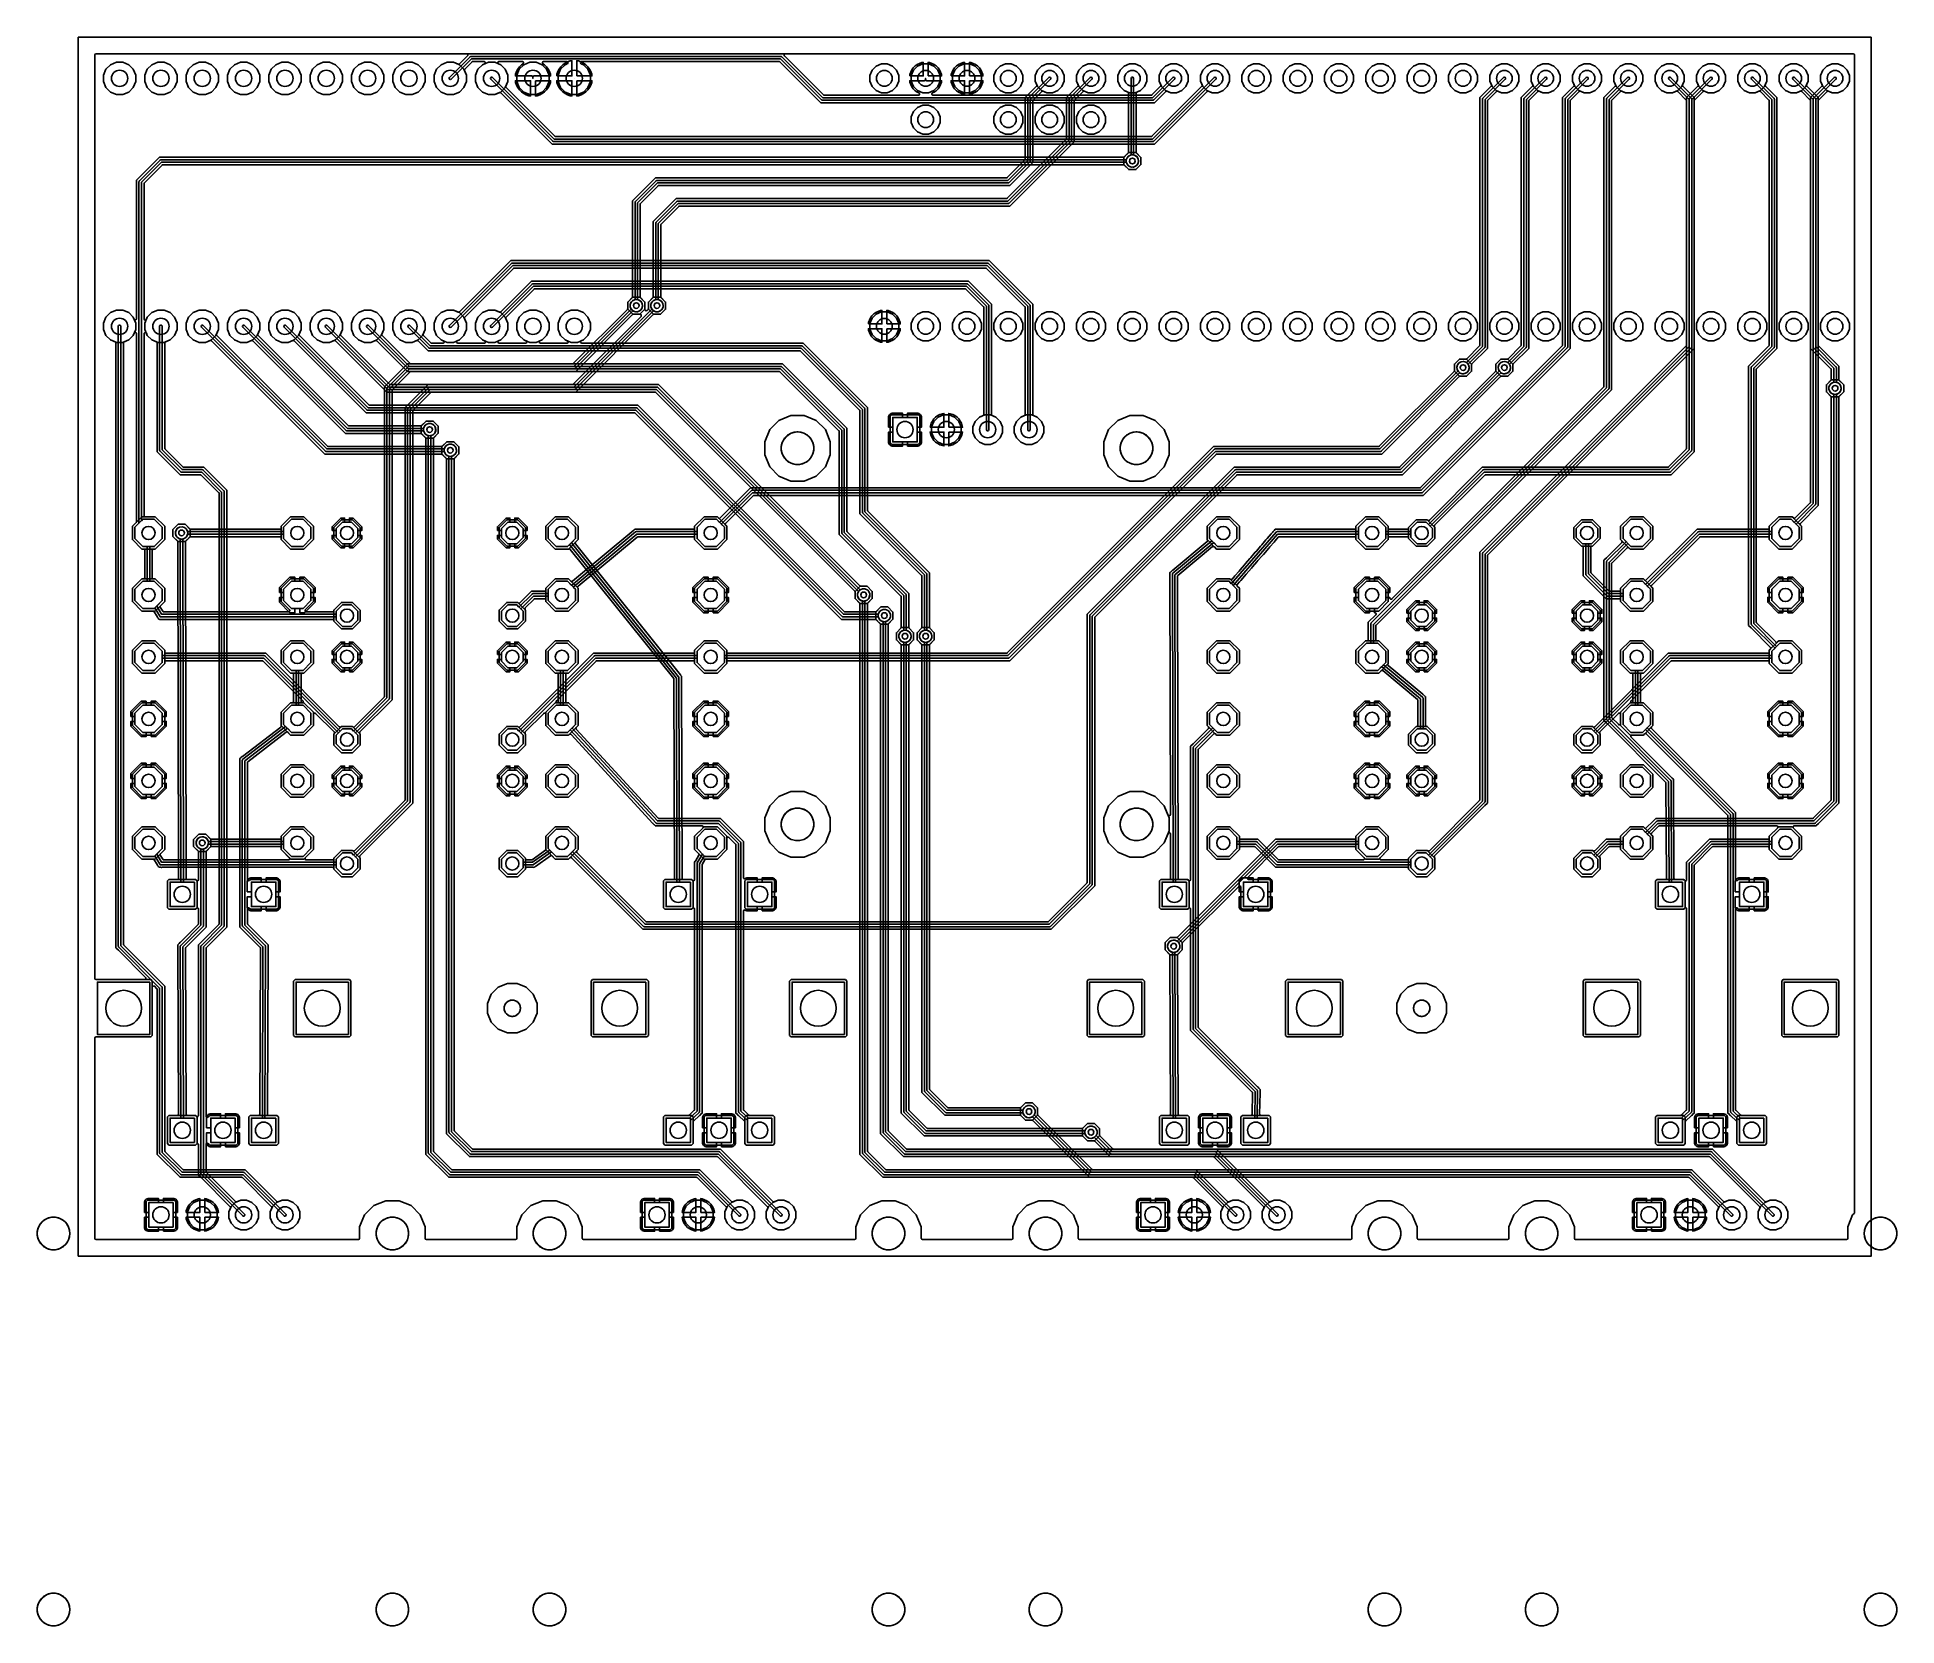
# Model space of a CAD drawing. Header units: millimetres. Extents: x -3 to 112, y -23 to 75.
import ezdxf

# ---------------------------------------------------------------- set-up
doc = ezdxf.new("R2010")
doc.units = ezdxf.units.MM

msp = doc.modelspace()

# ---------------------------------------------------------------- linework, layer by layer
at = {"layer": '16_copper'}
for points in [[(17.22, 1.02, 0.392588), (17.29, 1.09), (17.29, 1.8), (17.59, 2.54), (18.16, 3.11), (18.9, 3.41), (19.71, 3.41), (20.45, 3.11), (21.01, 2.54), (21.32, 1.8), (21.32, 1.09), (21.32, 1.09, 0.392588), (21.4, 1.02), (26.86, 1.02), (26.87, 1.02, 0.392588), (26.94, 1.09), (26.94, 1.8), (27.25, 2.54), (27.81, 3.11), (28.55, 3.41), (29.36, 3.41), (30.1, 3.11), (30.67, 2.54), (30.97, 1.8), (30.97, 1.09), (30.97, 1.09, 0.392588), (31.05, 1.02), (47.69, 1.02), (47.7, 1.02, 0.392588), (47.77, 1.09), (47.77, 1.8), (48.07, 2.54), (48.64, 3.11), (49.38, 3.41), (50.19, 3.41), (50.93, 3.11), (51.49, 2.54), (51.8, 1.8), (51.8, 1.09), (51.8, 1.09, 0.392588), (51.88, 1.02), (57.34, 1.02), (57.35, 1.02, 0.392588), (57.42, 1.09), (57.42, 1.8), (57.73, 2.54), (58.29, 3.11), (59.03, 3.41), (59.84, 3.41), (60.58, 3.11), (61.15, 2.54), (61.45, 1.8), (61.45, 1.09), (61.45, 1.09, 0.392588), (61.53, 1.02), (78.17, 1.02), (78.18, 1.02, 0.392588), (78.25, 1.09), (78.25, 1.8), (78.55, 2.54), (79.12, 3.11), (79.86, 3.41), (80.67, 3.41), (81.41, 3.11), (81.97, 2.54), (82.28, 1.8), (82.28, 1.09), (82.28, 1.09, 0.392588), (82.36, 1.02), (87.82, 1.02), (87.83, 1.02, 0.392588), (87.9, 1.09), (87.9, 1.8), (88.21, 2.54), (88.77, 3.11), (89.51, 3.41), (90.32, 3.41), (91.06, 3.11), (91.63, 2.54), (91.93, 1.8), (91.93, 1.09), (91.93, 1.09, 0.392588), (92.01, 1.02), (108.65, 1.02), (108.66, 1.02, 0.392588), (108.73, 1.09), (108.73, 1.8), (109.03, 2.54), (109.12, 2.63), (109.13, 2.63), (109.13, 2.64, 0.087651), (109.14, 2.66), (109.14, 2.67), (109.14, 2.68), (109.14, 73.83), (109.14, 73.83, 0.392588), (109.07, 73.9), (1.09, 73.9), (1.09, 73.9, 0.392588), (1.02, 73.83), (1.02, 17.08), (1.02, 17.07, 0.392588), (1.09, 17), (4.46, 17), (4.55, 16.91), (4.55, 13.57), (4.46, 13.48), (1.09, 13.48), (1.09, 13.48, 0.392588), (1.02, 13.4), (1.02, 1.09), (1.02, 1.09, 0.392588), (1.09, 1.02), (17.21, 1.02)], [(34.07, 57.89), (33.76, 58.2), (33.76, 58.64), (34.04, 58.92), (34.04, 58.93), (34.05, 58.93, 0.087651), (34.06, 58.96), (34.06, 58.96), (34.06, 58.97), (34.06, 64.86), (35.47, 66.27), (57.02, 66.27), (57.03, 66.27), (57.04, 66.27, 0.087654), (57.07, 66.28), (57.07, 66.29), (57.08, 66.29), (58.17, 67.38), (58.17, 67.39), (58.18, 67.4, 0.087651), (58.19, 67.42), (58.19, 67.43), (58.19, 67.44), (58.19, 71.21), (58.88, 71.9), (58.88, 71.9), (58.88, 71.9, 0.218345), (58.9, 71.96), (58.9, 71.98), (58.9, 71.98, 0.007884), (58.9, 71.99), (58.8, 72.21), (58.8, 72.57), (58.94, 72.89), (59.19, 73.14), (59.51, 73.28), (59.87, 73.28), (60.19, 73.14), (60.44, 72.89), (60.58, 72.57), (60.58, 72.21), (60.44, 71.89), (60.19, 71.64), (59.87, 71.5), (59.51, 71.5), (59.29, 71.6), (59.28, 71.6), (59.28, 71.6, 0.218355), (59.22, 71.59), (59.21, 71.59), (59.2, 71.58, 0.007882), (59.2, 71.58), (58.67, 71.05), (58.67, 71.04), (58.66, 71.03, 0.087651), (58.65, 71.01), (58.65, 71), (58.65, 70.99), (58.65, 67.22), (57.24, 65.81), (35.69, 65.81), (35.68, 65.81), (35.67, 65.81, 0.087654), (35.64, 65.8), (35.64, 65.79), (35.63, 65.79), (34.54, 64.7), (34.54, 64.69), (34.54, 64.69), (34.54, 64.69), (34.54, 64.69), (34.53, 64.68, 0.01577), (34.53, 64.68), (34.53, 64.68), (34.53, 64.67), (34.52, 64.67), (34.52, 64.66, 0.015767), (34.52, 64.66), (34.52, 64.66), (34.52, 64.65), (34.52, 64.65), (34.52, 64.64), (34.52, 58.97), (34.52, 58.96), (34.52, 58.96, 0.087654), (34.53, 58.93), (34.54, 58.93), (34.54, 58.92), (34.82, 58.64), (34.82, 58.2), (34.51, 57.89)], [(35.34, 57.89), (35.03, 58.2), (35.03, 58.64), (35.31, 58.92), (35.31, 58.93), (35.32, 58.93, 0.087651), (35.33, 58.96), (35.33, 58.96), (35.33, 58.97), (35.33, 63.59), (36.74, 65), (57.02, 65), (57.03, 65), (57.04, 65, 0.087654), (57.07, 65.01), (57.07, 65.02), (57.08, 65.02), (60.71, 68.65), (60.71, 68.66), (60.72, 68.67, 0.087651), (60.73, 68.69), (60.73, 68.7), (60.73, 68.71), (60.73, 71.21), (61.42, 71.9), (61.42, 71.9), (61.42, 71.9, 0.218345), (61.44, 71.96), (61.44, 71.98), (61.44, 71.98, 0.007884), (61.44, 71.99), (61.34, 72.21), (61.34, 72.57), (61.48, 72.89), (61.73, 73.14), (62.05, 73.28), (62.41, 73.28), (62.73, 73.14), (62.98, 72.89), (63.12, 72.57), (63.12, 72.21), (62.98, 71.89), (62.73, 71.64), (62.41, 71.5), (62.05, 71.5), (61.83, 71.6), (61.82, 71.6), (61.82, 71.6, 0.218355), (61.76, 71.59), (61.75, 71.59), (61.74, 71.58, 0.007882), (61.74, 71.58), (61.21, 71.05), (61.21, 71.04), (61.2, 71.03, 0.087651), (61.19, 71.01), (61.19, 71), (61.19, 70.99), (61.19, 68.49), (61.03, 68.33), (61.03, 68.33), (57.4, 64.7), (57.4, 64.7), (57.24, 64.54), (36.96, 64.54), (36.95, 64.54), (36.94, 64.54, 0.087654), (36.91, 64.53), (36.91, 64.52), (36.9, 64.52), (35.81, 63.43), (35.81, 63.42), (35.8, 63.41, 0.087651), (35.79, 63.39), (35.79, 63.38), (35.79, 63.37), (35.79, 58.97), (35.79, 58.96), (35.79, 58.96, 0.087654), (35.8, 58.93), (35.81, 58.93), (35.81, 58.92), (36.09, 58.64), (36.09, 58.2), (35.78, 57.89)], [(64.55, 66.78), (64.24, 67.09), (64.24, 67.53), (64.52, 67.81), (64.52, 67.82), (64.53, 67.82, 0.087651), (64.54, 67.85), (64.54, 67.85), (64.54, 67.86), (64.54, 71.47), (64.54, 71.47), (64.54, 71.47, 0.218346), (64.51, 71.53), (64.5, 71.54), (64.5, 71.54, 0.00789), (64.49, 71.54), (64.27, 71.64), (64.02, 71.89), (63.88, 72.21), (63.88, 72.57), (64.02, 72.89), (64.27, 73.14), (64.59, 73.28), (64.95, 73.28), (65.27, 73.14), (65.52, 72.89), (65.66, 72.57), (65.66, 72.21), (65.52, 71.89), (65.27, 71.64), (65.05, 71.54), (65.04, 71.54), (65.04, 71.54, 0.21835), (65, 71.49), (65, 71.48), (65, 71.47, 0.007886), (65, 71.47), (65, 67.86), (65, 67.85), (65, 67.85, 0.087654), (65.01, 67.82), (65.02, 67.82), (65.02, 67.81), (65.3, 67.53), (65.3, 67.09), (64.99, 66.78)], [(79.09, 35.84), (78.51, 36.42), (78.51, 37.24), (79.09, 37.82), (79.2, 37.82), (79.2, 37.82, 0.392588), (79.27, 37.9), (79.27, 38.96), (79.73, 39.42), (79.74, 39.42), (79.74, 39.42, 0.54841), (79.7, 39.54), (79.69, 39.55), (79.69, 39.55, 0.01577), (79.68, 39.55), (79.65, 39.55), (79.65, 39.8), (79.85, 39.8), (80.34, 40.29), (80.34, 40.49), (80.59, 40.49), (80.59, 40.46, 0.57289), (80.71, 40.39), (80.71, 40.4), (80.72, 40.4, 0.015772), (80.72, 40.41), (93.73, 53.41), (93.73, 53.42), (93.74, 53.43, 0.087651), (93.75, 53.45), (93.75, 53.46), (93.75, 53.47), (93.75, 71.21), (93.91, 71.37), (94.44, 71.9), (94.44, 71.9), (94.44, 71.9, 0.218356), (94.46, 71.96), (94.46, 71.98), (94.46, 71.98, 0.007894), (94.46, 71.99), (94.36, 72.21), (94.36, 72.57), (94.5, 72.89), (94.75, 73.14), (95.07, 73.28), (95.43, 73.28), (95.75, 73.14), (96, 72.89), (96.14, 72.57), (96.14, 72.21), (96, 71.89), (95.75, 71.64), (95.43, 71.5), (95.07, 71.5), (94.85, 71.6), (94.84, 71.6), (94.84, 71.6, 0.218355), (94.78, 71.59), (94.77, 71.59), (94.76, 71.58, 0.007896), (94.76, 71.58), (94.23, 71.05), (94.23, 71.04), (94.22, 71.03, 0.087651), (94.21, 71.01), (94.21, 71), (94.21, 70.99), (94.21, 53.25), (79.75, 38.79), (79.75, 38.79), (79.75, 38.78), (79.75, 38.78), (79.75, 38.78), (79.74, 38.78, 0.01577), (79.74, 38.77), (79.74, 38.77), (79.74, 38.77), (79.74, 38.76), (79.73, 38.76, 0.015767), (79.73, 38.75), (79.73, 38.75), (79.73, 38.75), (79.73, 38.74), (79.73, 38.74), (79.73, 37.9), (79.73, 37.89, 0.392588), (79.81, 37.82), (79.91, 37.82), (80.49, 37.24), (80.49, 36.42), (79.91, 35.84)], [(82.21, 23.32), (81.74, 23.79), (81.74, 24.47), (82.21, 24.94), (82.89, 24.94), (82.91, 24.92, 0.414231), (83.02, 24.92), (86.11, 28.01), (86.11, 28.02), (86.11, 28.02), (86.11, 28.02), (86.11, 28.02), (86.12, 28.03, 0.01577), (86.12, 28.03), (86.12, 28.03), (86.12, 28.04), (86.13, 28.04), (86.13, 28.05, 0.015767), (86.13, 28.05), (86.13, 28.05), (86.13, 28.06), (86.13, 28.06), (86.13, 28.07), (86.13, 43.27), (86.29, 43.43), (86.29, 43.43), (98.81, 55.95), (98.81, 55.96), (98.82, 55.97, 0.087651), (98.83, 55.99), (98.83, 56), (98.83, 56.01), (98.83, 70.99), (98.83, 71), (98.83, 71.01, 0.087654), (98.82, 71.04), (98.81, 71.04), (98.81, 71.05), (98.28, 71.58), (98.28, 71.58), (98.28, 71.58, 0.218356), (98.21, 71.6), (98.2, 71.6), (98.2, 71.6, 0.007894), (98.19, 71.6), (97.97, 71.5), (97.61, 71.5), (97.29, 71.64), (97.04, 71.89), (96.9, 72.21), (96.9, 72.57), (97.04, 72.89), (97.29, 73.14), (97.61, 73.28), (97.97, 73.28), (98.29, 73.14), (98.54, 72.89), (98.68, 72.57), (98.68, 72.21), (98.58, 71.99), (98.58, 71.98), (98.58, 71.98, 0.218355), (98.59, 71.92), (98.59, 71.91), (98.6, 71.9, 0.007896), (98.6, 71.9), (99.13, 71.37), (99.29, 71.21), (99.29, 55.79), (99.13, 55.63), (99.13, 55.63), (86.61, 43.11), (86.61, 43.1), (86.6, 43.09, 0.087651), (86.59, 43.07), (86.59, 43.06), (86.59, 43.05), (86.59, 27.85), (86.43, 27.69), (86.43, 27.69), (83.34, 24.6), (83.34, 24.59, 0.372102), (83.34, 24.49), (83.34, 24.49), (83.36, 24.47), (83.36, 23.79), (82.89, 23.32)], [(104.49, 35.84), (103.91, 36.42), (103.91, 37.24), (103.99, 37.31), (103.99, 37.32, 0.39257), (103.99, 37.42), (102.8, 38.61), (102.64, 38.77), (102.64, 54.7), (103.89, 55.95), (103.89, 55.96), (103.9, 55.97, 0.087651), (103.91, 55.99), (103.91, 56), (103.91, 56.01), (103.91, 70.99), (103.91, 71), (103.91, 71.01, 0.087654), (103.9, 71.04), (103.89, 71.04), (103.89, 71.05), (103.36, 71.58), (103.36, 71.58), (103.36, 71.58, 0.218356), (103.29, 71.6), (103.28, 71.6), (103.28, 71.6, 0.007894), (103.27, 71.6), (103.05, 71.5), (102.69, 71.5), (102.37, 71.64), (102.12, 71.89), (101.98, 72.21), (101.98, 72.57), (102.12, 72.89), (102.37, 73.14), (102.69, 73.28), (103.05, 73.28), (103.37, 73.14), (103.62, 72.89), (103.76, 72.57), (103.76, 72.21), (103.66, 71.99), (103.66, 71.98), (103.66, 71.98, 0.218355), (103.67, 71.92), (103.67, 71.91), (103.68, 71.9, 0.007896), (103.68, 71.9), (104.21, 71.37), (104.37, 71.21), (104.37, 55.79), (103.12, 54.54), (103.12, 54.53), (103.11, 54.52, 0.087651), (103.1, 54.5), (103.1, 54.49), (103.1, 54.48), (103.1, 38.99), (103.1, 38.98), (103.1, 38.97, 0.087654), (103.11, 38.95), (103.12, 38.94), (103.12, 38.93), (104.31, 37.75), (104.31, 37.74, 0.39257), (104.42, 37.75), (104.49, 37.82), (105.31, 37.82), (105.89, 37.24), (105.89, 36.42), (105.31, 35.84)], [(107.73, 52.81), (107.42, 53.12), (107.42, 53.56), (107.7, 53.84), (107.7, 53.85), (107.71, 53.85, 0.087651), (107.72, 53.88), (107.72, 53.88), (107.72, 53.89), (107.72, 54.48), (107.72, 54.49), (107.72, 54.5, 0.087654), (107.71, 54.53), (107.7, 54.53), (107.7, 54.54), (106.45, 55.79), (106.45, 70.99), (106.45, 71), (106.45, 71.01, 0.087654), (106.44, 71.04), (106.43, 71.04), (106.43, 71.05), (105.9, 71.58), (105.9, 71.58), (105.9, 71.58, 0.218356), (105.83, 71.6), (105.82, 71.6), (105.82, 71.6, 0.007894), (105.81, 71.6), (105.59, 71.5), (105.23, 71.5), (104.91, 71.64), (104.66, 71.89), (104.52, 72.21), (104.52, 72.57), (104.66, 72.89), (104.91, 73.14), (105.23, 73.28), (105.59, 73.28), (105.91, 73.14), (106.16, 72.89), (106.3, 72.57), (106.3, 72.21), (106.2, 71.99), (106.2, 71.98), (106.2, 71.98, 0.218355), (106.21, 71.92), (106.21, 71.91), (106.22, 71.9, 0.007896), (106.22, 71.9), (106.75, 71.37), (106.91, 71.21), (106.91, 56.01), (106.91, 56), (106.91, 55.99, 0.087654), (106.92, 55.96), (106.93, 55.96), (106.93, 55.95), (108.18, 54.7), (108.18, 53.89), (108.18, 53.89, 0.000104), (108.18, 53.89), (108.18, 53.88), (108.18, 53.88, 0.087654), (108.19, 53.85), (108.2, 53.85), (108.2, 53.84), (108.48, 53.56), (108.48, 53.12), (108.17, 52.81)], [(34.36, 58.05, 0.818106), (34.37, 58.79), (34.37, 64.74), (35.59, 65.96), (57.15, 65.96), (57.16, 65.97), (57.17, 65.97, 0.087654), (57.19, 65.98), (57.2, 65.98), (57.2, 65.99), (58.47, 67.26), (58.48, 67.26), (58.48, 67.27, 0.087651), (58.49, 67.29), (58.49, 67.3), (58.5, 67.31), (58.5, 71.09), (59.74, 72.34), (59.76, 72.35, 0.866058), (59.64, 72.44), (58.37, 71.17), (58.36, 71.17), (58.36, 71.16, 0.087651), (58.35, 71.14), (58.35, 71.13), (58.34, 71.12), (58.34, 67.34), (57.12, 66.12), (35.56, 66.12), (35.55, 66.11), (35.54, 66.11, 0.087654), (35.52, 66.1), (35.51, 66.1), (35.51, 66.09), (34.24, 64.82), (34.23, 64.82), (34.23, 64.81, 0.087651), (34.22, 64.79), (34.22, 64.78), (34.21, 64.77), (34.21, 58.79), (34.17, 58.78, 0.876976), (34.31, 58.04)], [(35.63, 58.05, 0.818106), (35.64, 58.79), (35.64, 63.47), (36.86, 64.69), (57.15, 64.69), (57.16, 64.7), (57.17, 64.7, 0.087654), (57.19, 64.71), (57.2, 64.71), (57.2, 64.72), (61.01, 68.53), (61.02, 68.53), (61.02, 68.54, 0.087651), (61.03, 68.56), (61.03, 68.57), (61.04, 68.58), (61.04, 71.09), (62.28, 72.34), (62.3, 72.35, 0.866058), (62.18, 72.44), (60.91, 71.17), (60.9, 71.17), (60.9, 71.16, 0.087651), (60.89, 71.14), (60.89, 71.13), (60.88, 71.12), (60.88, 68.61), (57.12, 64.85), (36.83, 64.85), (36.82, 64.84), (36.81, 64.84, 0.087654), (36.79, 64.83), (36.78, 64.83), (36.78, 64.82), (35.51, 63.55), (35.5, 63.55), (35.5, 63.54, 0.087651), (35.49, 63.52), (35.48, 63.51), (35.48, 63.5), (35.48, 58.79), (35.44, 58.78, 0.876976), (35.58, 58.04)], [(64.84, 66.94, 0.818106), (64.85, 67.68), (64.85, 72.39), (64.84, 72.41, 0.866051), (64.69, 72.39), (64.69, 67.68), (64.65, 67.67, 0.876976), (64.79, 66.93)], [(80.34, 36.48), (80.34, 37.18), (79.85, 37.67), (79.58, 37.67), (79.58, 38.83), (94.03, 53.29), (94.04, 53.29), (94.04, 53.3, 0.087651), (94.05, 53.32), (94.06, 53.33), (94.06, 53.34), (94.06, 71.09), (95.3, 72.34), (95.32, 72.35, 0.866058), (95.2, 72.44), (93.93, 71.17), (93.92, 71.17), (93.92, 71.16, 0.087651), (93.91, 71.14), (93.91, 71.13), (93.9, 71.12), (93.9, 53.37), (79.45, 38.92), (79.44, 38.91), (79.44, 38.9, 0.087651), (79.43, 38.88), (79.43, 38.87), (79.43, 38.86), (79.43, 37.67), (79.15, 37.67), (78.66, 37.18), (78.66, 36.48), (79.15, 35.99), (79.85, 35.99)], [(83.21, 23.86), (83.21, 24.4), (83.07, 24.54), (86.41, 27.89), (86.42, 27.89), (86.42, 27.9, 0.087651), (86.43, 27.92), (86.44, 27.93), (86.44, 27.94), (86.44, 43.15), (99.11, 55.83), (99.12, 55.83), (99.12, 55.84, 0.087651), (99.13, 55.86), (99.13, 55.87), (99.14, 55.88), (99.14, 71.12), (99.13, 71.13), (99.13, 71.14, 0.087654), (99.12, 71.16), (99.12, 71.17), (99.11, 71.17), (97.84, 72.44), (97.83, 72.46, 0.866058), (97.74, 72.34), (98.98, 71.09), (98.98, 55.91), (86.31, 43.23), (86.3, 43.23), (86.3, 43.22, 0.087651), (86.29, 43.2), (86.29, 43.19), (86.28, 43.18), (86.28, 27.97), (82.96, 24.65), (82.82, 24.79), (82.28, 24.79), (81.89, 24.4), (81.89, 23.86), (82.28, 23.47), (82.82, 23.47)], [(105.74, 36.48), (105.74, 37.18), (105.25, 37.67), (104.55, 37.67), (104.36, 37.48), (102.95, 38.89), (102.95, 54.58), (104.19, 55.83), (104.2, 55.83), (104.2, 55.84, 0.087651), (104.21, 55.86), (104.21, 55.87), (104.22, 55.88), (104.22, 71.12), (104.21, 71.13), (104.21, 71.14, 0.087654), (104.2, 71.16), (104.2, 71.17), (104.19, 71.17), (102.92, 72.44), (102.91, 72.46, 0.866058), (102.82, 72.34), (104.06, 71.09), (104.06, 55.91), (102.82, 54.66), (102.81, 54.66), (102.81, 54.65, 0.087651), (102.8, 54.63), (102.8, 54.62), (102.79, 54.61), (102.79, 38.86), (102.8, 38.85), (102.8, 38.85, 0.087654), (102.81, 38.82), (102.81, 38.82), (102.82, 38.81), (104.26, 37.37), (104.06, 37.18), (104.06, 36.48), (104.55, 35.99), (105.25, 35.99)], [(108.02, 52.97, 0.818106), (108.03, 53.71), (108.03, 54.61), (108.02, 54.62), (108.02, 54.63, 0.087654), (108.01, 54.65), (108.01, 54.66), (108, 54.66), (106.76, 55.91), (106.76, 71.12), (106.75, 71.13), (106.75, 71.14, 0.087654), (106.74, 71.16), (106.74, 71.17), (106.73, 71.17), (105.46, 72.44), (105.45, 72.46, 0.866058), (105.36, 72.34), (106.6, 71.09), (106.6, 55.88), (106.61, 55.87), (106.61, 55.86, 0.087654), (106.62, 55.84), (106.62, 55.83), (106.63, 55.83), (107.87, 54.58), (107.87, 53.71), (107.83, 53.7, 0.876976), (107.97, 52.96)], [(9.98, 1.63), (9.65, 1.77), (9.39, 2.03), (9.25, 2.36), (9.25, 2.72), (9.35, 2.96), (9.35, 2.96), (9.35, 2.96, 0.218355), (9.35, 3.02), (9.34, 3.03), (9.34, 3.04, 0.007882), (9.34, 3.04), (7.55, 4.83), (7.39, 4.99), (7.39, 6.83), (7.39, 6.84), (7.39, 6.84, 0.548396), (7.28, 6.9), (7.27, 6.9), (7.26, 6.89, 0.015772), (7.26, 6.89), (7.21, 6.83), (5.57, 6.83), (5.48, 6.92), (5.48, 8.56), (5.57, 8.65), (6.08, 8.65), (6.09, 8.65), (6.09, 8.65, 0.35046), (6.16, 8.72), (6.16, 8.72), (6.12, 18.92), (6.12, 18.93), (6.12, 19.05), (6.12, 19.05), (6.12, 19.05), (6.12, 19.14), (6.19, 19.21), (6.19, 19.21), (6.19, 19.21), (6.27, 19.3), (6.28, 19.3), (7.37, 20.39), (7.37, 20.4), (7.37, 20.4), (7.37, 20.4), (7.37, 20.4), (7.38, 20.41, 0.01577), (7.38, 20.41), (7.38, 20.41), (7.38, 20.42), (7.39, 20.42), (7.39, 20.43, 0.015767), (7.39, 20.43), (7.39, 20.43), (7.39, 20.44), (7.39, 20.44), (7.39, 20.45), (7.39, 21.33), (7.39, 21.34), (7.39, 21.34, 0.548396), (7.28, 21.4), (7.27, 21.4), (7.26, 21.39, 0.015772), (7.26, 21.39), (7.21, 21.33), (5.57, 21.33), (5.48, 21.42), (5.48, 23.06), (5.57, 23.15), (6.08, 23.15), (6.09, 23.15, 0.392797), (6.16, 23.22), (6.12, 43.9), (6.12, 43.9), (6.12, 43.91, 0.088101), (6.11, 43.94), (6.11, 43.94), (6.1, 43.95), (5.82, 44.23), (5.82, 44.67), (6.13, 44.98), (6.57, 44.98), (6.88, 44.67), (6.88, 44.23), (6.6, 43.95), (6.6, 43.94), (6.59, 43.94, 0.087193), (6.58, 43.91), (6.58, 43.91), (6.58, 43.9), (6.62, 23.22), (6.62, 23.22, 0.392315), (6.69, 23.15), (7.21, 23.15), (7.26, 23.09), (7.26, 23.09), (7.27, 23.09, 0.54841), (7.39, 23.13), (7.39, 23.13), (7.39, 23.14, 0.015781), (7.39, 23.15), (7.39, 24.85), (7.39, 24.86), (7.39, 24.86, 0.087654), (7.38, 24.89), (7.37, 24.89), (7.37, 24.9), (7.09, 25.18), (7.09, 25.62), (7.4, 25.93), (7.84, 25.93), (8.15, 25.62), (8.15, 25.18), (7.87, 24.9), (7.87, 24.89), (7.86, 24.89, 0.087651), (7.85, 24.86), (7.85, 24.86), (7.85, 24.85), (7.85, 20.23), (6.6, 18.98), (6.6, 18.97), (6.59, 18.96, 0.01489), (6.59, 18.96), (6.59, 18.96), (6.59, 18.95), (6.59, 18.95), (6.58, 18.94, 0.014881), (6.58, 18.94), (6.58, 18.94), (6.58, 18.93), (6.58, 18.93), (6.58, 18.92), (6.62, 8.72), (6.62, 8.72, 0.392053), (6.69, 8.65), (7.21, 8.65), (7.26, 8.59), (7.26, 8.59), (7.27, 8.59, 0.54841), (7.39, 8.63), (7.39, 8.63), (7.39, 8.64, 0.015781), (7.39, 8.65), (7.39, 19.14), (8.64, 20.39), (8.64, 20.4), (8.64, 20.4), (8.64, 20.4), (8.64, 20.4), (8.65, 20.41, 0.01577), (8.65, 20.41), (8.65, 20.41), (8.65, 20.42), (8.66, 20.42), (8.66, 20.43, 0.015767), (8.66, 20.43), (8.66, 20.43), (8.66, 20.44), (8.66, 20.44), (8.66, 20.45), (8.66, 46.86), (8.66, 46.87), (8.66, 46.88, 0.087654), (8.65, 46.91), (8.64, 46.91), (8.64, 46.92), (7.55, 48.01), (7.54, 48.01), (7.53, 48.02, 0.087651), (7.51, 48.03), (7.5, 48.03), (7.49, 48.03), (6.26, 48.03), (4.85, 49.44), (4.85, 56.12), (4.85, 56.12), (4.85, 56.12, 0.218346), (4.82, 56.18), (4.81, 56.19), (4.81, 56.19, 0.00789), (4.8, 56.19), (4.52, 56.31), (4.24, 56.59), (4.09, 56.95), (4.09, 57.35), (4.24, 57.71), (4.52, 57.99), (4.88, 58.14), (5.28, 58.14), (5.64, 57.99), (5.92, 57.71), (6.07, 57.35), (6.07, 56.95), (5.92, 56.59), (5.64, 56.31), (5.36, 56.19), (5.35, 56.19), (5.35, 56.19, 0.21835), (5.31, 56.14), (5.31, 56.13), (5.31, 56.12, 0.007886), (5.31, 56.12), (5.31, 49.66), (5.31, 49.65), (5.31, 49.64, 0.087654), (5.32, 49.61), (5.33, 49.61), (5.33, 49.6), (6.42, 48.51), (6.43, 48.51), (6.44, 48.5, 0.087651), (6.46, 48.49), (6.47, 48.49), (6.48, 48.49), (7.71, 48.49), (9.12, 47.08), (9.12, 20.23), (7.87, 18.98), (7.87, 18.97), (7.87, 18.97), (7.87, 18.97), (7.87, 18.97), (7.86, 18.96, 0.01577), (7.86, 18.96), (7.86, 18.96), (7.86, 18.95), (7.85, 18.95), (7.85, 18.94, 0.015767), (7.85, 18.94), (7.85, 18.94), (7.85, 18.93), (7.85, 18.93), (7.85, 18.92), (7.85, 8.61), (7.85, 8.6), (7.85, 8.6, 0.548396), (7.96, 8.54), (7.97, 8.54), (7.98, 8.55, 0.015772), (7.98, 8.55), (8.07, 8.65), (9.71, 8.65), (9.8, 8.56), (9.8, 6.92), (9.71, 6.83), (8.07, 6.83), (7.98, 6.93), (7.98, 6.93), (7.97, 6.93, 0.54841), (7.85, 6.89), (7.85, 6.89), (7.85, 6.88, 0.015781), (7.85, 6.87), (7.85, 5.21), (7.85, 5.2), (7.85, 5.2), (7.85, 5.19), (7.85, 5.19, 0.01577), (7.85, 5.18), (7.85, 5.18), (7.86, 5.17), (7.86, 5.17), (7.86, 5.17, 0.015774), (7.86, 5.16), (7.87, 5.16), (7.87, 5.16), (7.87, 5.16), (7.87, 5.16), (7.87, 5.15), (9.66, 3.36), (9.66, 3.36), (9.66, 3.36, 0.218345), (9.72, 3.34), (9.73, 3.35), (9.74, 3.35, 0.007884), (9.74, 3.35), (9.98, 3.45), (10.34, 3.45), (10.67, 3.31), (10.93, 3.05), (11.07, 2.72), (11.07, 2.36), (10.93, 2.03), (10.67, 1.77), (10.34, 1.63)], [(10.19, 2.47, 0.544696), (10.21, 2.59), (7.7, 5.11), (7.7, 19.02), (8.94, 20.27), (8.95, 20.27), (8.95, 20.28, 0.087651), (8.96, 20.3), (8.96, 20.31), (8.97, 20.32), (8.97, 46.99), (8.96, 47), (8.96, 47.01, 0.087654), (8.95, 47.03), (8.95, 47.04), (8.94, 47.04), (7.67, 48.31), (7.67, 48.32), (7.66, 48.32, 0.087651), (7.64, 48.33), (7.63, 48.33), (7.62, 48.34), (6.38, 48.34), (5.16, 49.56), (5.16, 57.15), (5.15, 57.17, 0.866051), (5, 57.15), (5, 49.53), (5, 49.52), (5.01, 49.51, 0.087654), (5.02, 49.49), (5.02, 49.48), (5.03, 49.48), (6.3, 48.21), (6.3, 48.2), (6.31, 48.2, 0.087651), (6.33, 48.19), (6.34, 48.19), (6.35, 48.18), (7.59, 48.18), (8.81, 46.96), (8.81, 20.35), (7.57, 19.1), (7.56, 19.1), (7.56, 19.09, 0.087651), (7.55, 19.07), (7.54, 19.06), (7.54, 19.05), (7.54, 5.08), (7.54, 5.07), (7.55, 5.06, 0.087654), (7.56, 5.04), (7.56, 5.03), (7.57, 5.03), (10.11, 2.49), (10.12, 2.47, 0.14431), (10.17, 2.46)], [(22.64, 49), (22.36, 49.28), (22.35, 49.28), (22.35, 49.29, 0.087651), (22.32, 49.3), (22.32, 49.3), (22.31, 49.3), (15.15, 49.3), (8.19, 56.26), (8.18, 56.26), (8.18, 56.26, 0.218345), (8.12, 56.28), (8.11, 56.28), (8.1, 56.28, 0.007884), (8.1, 56.28), (7.82, 56.16), (7.42, 56.16), (7.06, 56.31), (6.78, 56.59), (6.63, 56.95), (6.63, 57.35), (6.78, 57.71), (7.06, 57.99), (7.42, 58.14), (7.82, 58.14), (8.18, 57.99), (8.46, 57.71), (8.61, 57.35), (8.61, 56.95), (8.49, 56.67), (8.49, 56.67), (8.49, 56.66, 0.218355), (8.5, 56.6), (8.5, 56.59), (8.51, 56.59, 0.007882), (8.51, 56.58), (15.31, 49.78), (15.32, 49.78), (15.33, 49.77, 0.087651), (15.35, 49.76), (15.36, 49.76), (15.37, 49.76), (22.31, 49.76), (22.32, 49.76), (22.32, 49.76, 0.087654), (22.35, 49.77), (22.35, 49.78), (22.36, 49.78), (22.64, 50.06), (23.08, 50.06), (23.39, 49.75), (23.39, 49.31), (23.08, 49)], [(22.93, 49.16, 1), (22.79, 49.9), (22.74, 49.89, 0.2663), (22.49, 49.61), (15.27, 49.61), (7.67, 57.2), (7.66, 57.22, 0.866058), (7.57, 57.1), (15.19, 49.48), (15.19, 49.47), (15.2, 49.47, 0.087651), (15.22, 49.46), (15.23, 49.46), (15.24, 49.45), (22.49, 49.45), (22.5, 49.41, 0.339454), (22.88, 49.15)], [(21.37, 50.27), (21.09, 50.55), (21.08, 50.55), (21.08, 50.56, 0.087651), (21.05, 50.57), (21.05, 50.57), (21.04, 50.57), (16.42, 50.57), (10.73, 56.26), (10.72, 56.26), (10.72, 56.26, 0.218345), (10.66, 56.28), (10.65, 56.28), (10.64, 56.28, 0.007884), (10.64, 56.28), (10.36, 56.16), (9.96, 56.16), (9.6, 56.31), (9.32, 56.59), (9.17, 56.95), (9.17, 57.35), (9.32, 57.71), (9.6, 57.99), (9.96, 58.14), (10.36, 58.14), (10.72, 57.99), (11, 57.71), (11.15, 57.35), (11.15, 56.95), (11.03, 56.67), (11.03, 56.67), (11.03, 56.66, 0.218355), (11.04, 56.6), (11.04, 56.59), (11.05, 56.59, 0.007882), (11.05, 56.58), (16.58, 51.05), (16.59, 51.05), (16.6, 51.04, 0.087651), (16.62, 51.03), (16.63, 51.03), (16.64, 51.03), (21.04, 51.03), (21.05, 51.03), (21.05, 51.03, 0.087654), (21.08, 51.04), (21.08, 51.05), (21.09, 51.05), (21.37, 51.33), (21.81, 51.33), (22.12, 51.02), (22.12, 50.58), (21.81, 50.27)], [(21.66, 50.43, 1), (21.52, 51.17), (21.47, 51.16, 0.2663), (21.22, 50.88), (16.54, 50.88), (10.21, 57.2), (10.2, 57.22, 0.866058), (10.11, 57.1), (16.46, 50.75), (16.46, 50.74), (16.47, 50.74, 0.087651), (16.49, 50.73), (16.5, 50.73), (16.51, 50.72), (21.22, 50.72), (21.23, 50.68, 0.339454), (21.61, 50.42)], [(49.31, 38.84), (49.03, 39.12), (49.02, 39.12), (49.02, 39.13, 0.087651), (48.99, 39.14), (48.99, 39.14), (48.98, 39.14), (46.9, 39.14), (34.22, 51.82), (34.21, 51.82), (34.2, 51.83, 0.087651), (34.18, 51.84), (34.17, 51.84), (34.16, 51.84), (17.69, 51.84), (13.27, 56.26), (13.26, 56.26), (13.26, 56.26, 0.218345), (13.2, 56.28), (13.19, 56.28), (13.18, 56.28, 0.007884), (13.18, 56.28), (12.9, 56.16), (12.5, 56.16), (12.14, 56.31), (11.86, 56.59), (11.71, 56.95), (11.71, 57.35), (11.86, 57.71), (12.14, 57.99), (12.5, 58.14), (12.9, 58.14), (13.26, 57.99), (13.54, 57.71), (13.69, 57.35), (13.69, 56.95), (13.57, 56.67), (13.57, 56.67), (13.57, 56.66, 0.218355), (13.58, 56.6), (13.58, 56.59), (13.59, 56.59, 0.007882), (13.59, 56.58), (17.85, 52.32), (17.86, 52.32), (17.87, 52.31, 0.087651), (17.89, 52.3), (17.9, 52.3), (17.91, 52.3), (34.38, 52.3), (47.06, 39.62), (47.07, 39.62), (47.08, 39.61, 0.087651), (47.1, 39.6), (47.11, 39.6), (47.12, 39.6), (48.98, 39.6), (48.99, 39.6), (48.99, 39.6, 0.087654), (49.02, 39.61), (49.02, 39.62), (49.03, 39.62), (49.31, 39.9), (49.75, 39.9), (50.06, 39.59), (50.06, 39.15), (49.75, 38.84)], [(49.6, 39, 1), (49.46, 39.74), (49.41, 39.73, 0.2663), (49.16, 39.45), (47.02, 39.45), (34.34, 52.12), (34.34, 52.13), (34.33, 52.13, 0.087651), (34.31, 52.14), (34.3, 52.14), (34.29, 52.15), (17.81, 52.15), (12.75, 57.2), (12.74, 57.22, 0.866058), (12.65, 57.1), (17.73, 52.02), (17.73, 52.01), (17.74, 52.01, 0.087651), (17.76, 52), (17.77, 52), (17.78, 51.99), (34.26, 51.99), (46.94, 39.32), (46.94, 39.31), (46.95, 39.31, 0.087651), (46.97, 39.3), (46.98, 39.3), (46.99, 39.29), (49.16, 39.29), (49.17, 39.25, 0.339454), (49.55, 38.99)], [(48.04, 40.11), (47.73, 40.42), (47.73, 40.82), (47.73, 40.82), (47.73, 40.83, 0.087654), (47.72, 40.86), (47.71, 40.86), (47.71, 40.87), (35.49, 53.09), (35.48, 53.09), (35.47, 53.1, 0.087651), (35.45, 53.11), (35.44, 53.11), (35.43, 53.11), (18.96, 53.11), (15.81, 56.26), (15.8, 56.26), (15.8, 56.26, 0.218345), (15.74, 56.28), (15.73, 56.28), (15.72, 56.28, 0.007884), (15.72, 56.28), (15.44, 56.16), (15.04, 56.16), (14.68, 56.31), (14.4, 56.59), (14.25, 56.95), (14.25, 57.35), (14.4, 57.71), (14.68, 57.99), (15.04, 58.14), (15.44, 58.14), (15.8, 57.99), (16.08, 57.71), (16.23, 57.35), (16.23, 56.95), (16.11, 56.67), (16.11, 56.67), (16.11, 56.66, 0.218355), (16.12, 56.6), (16.12, 56.59), (16.13, 56.59, 0.007882), (16.13, 56.58), (19.12, 53.59), (19.13, 53.59), (19.14, 53.58, 0.087651), (19.16, 53.57), (19.17, 53.57), (19.18, 53.57), (35.65, 53.57), (48.03, 41.19), (48.04, 41.19), (48.04, 41.18, 0.087651), (48.07, 41.17), (48.08, 41.17), (48.08, 41.17), (48.48, 41.17), (48.79, 40.86), (48.79, 40.42), (48.48, 40.11)], [(48.33, 40.27, 1), (48.19, 41.01), (48.14, 41, 0.063998), (48.05, 40.96), (35.61, 53.39), (35.61, 53.4), (35.6, 53.4, 0.087651), (35.58, 53.41), (35.57, 53.41), (35.56, 53.42), (19.08, 53.42), (15.29, 57.2), (15.28, 57.22, 0.866058), (15.19, 57.1), (19, 53.29), (19, 53.28), (19.01, 53.28, 0.087651), (19.03, 53.27), (19.04, 53.27), (19.05, 53.26), (35.53, 53.26), (47.94, 40.85), (47.92, 40.81, 0.577348), (48.28, 40.26)], [(50.58, 37.57), (50.27, 37.88), (50.27, 38.32), (50.55, 38.6), (50.55, 38.61), (50.56, 38.61, 0.087651), (50.57, 38.64), (50.57, 38.64), (50.57, 38.65), (50.57, 40.51), (50.57, 40.52), (50.57, 40.53, 0.087654), (50.56, 40.56), (50.55, 40.56), (50.55, 40.57), (46.76, 44.36), (46.76, 50.67), (46.76, 50.68), (46.76, 50.69, 0.087654), (46.75, 50.72), (46.74, 50.72), (46.74, 50.73), (43.11, 54.36), (43.1, 54.36), (43.09, 54.37, 0.087651), (43.07, 54.38), (43.06, 54.38), (43.05, 54.38), (20.23, 54.38), (18.35, 56.26), (18.34, 56.26), (18.34, 56.26, 0.218345), (18.28, 56.28), (18.27, 56.28), (18.26, 56.28, 0.007884), (18.26, 56.28), (17.98, 56.16), (17.58, 56.16), (17.22, 56.31), (16.94, 56.59), (16.79, 56.95), (16.79, 57.35), (16.94, 57.71), (17.22, 57.99), (17.58, 58.14), (17.98, 58.14), (18.34, 57.99), (18.62, 57.71), (18.77, 57.35), (18.77, 56.95), (18.65, 56.67), (18.65, 56.67), (18.65, 56.66, 0.218355), (18.66, 56.6), (18.66, 56.59), (18.67, 56.59, 0.007882), (18.67, 56.58), (20.39, 54.86), (20.4, 54.86), (20.41, 54.85, 0.087651), (20.43, 54.84), (20.44, 54.84), (20.45, 54.84), (43.27, 54.84), (47.22, 50.89), (47.22, 44.58), (47.22, 44.57), (47.22, 44.56, 0.087654), (47.23, 44.53), (47.24, 44.53), (47.24, 44.52), (51.03, 40.73), (51.03, 38.65), (51.03, 38.65, 0.000083), (51.03, 38.65), (51.03, 38.64), (51.03, 38.64, 0.087654), (51.04, 38.61), (51.05, 38.61), (51.05, 38.6), (51.33, 38.32), (51.33, 37.88), (51.02, 37.57)], [(50.87, 37.73, 0.818106), (50.88, 38.47), (50.88, 40.64), (50.87, 40.65), (50.87, 40.66, 0.087654), (50.86, 40.68), (50.86, 40.69), (50.85, 40.69), (47.07, 44.48), (47.07, 50.8), (47.06, 50.81), (47.06, 50.82, 0.087654), (47.05, 50.84), (47.05, 50.85), (47.04, 50.85), (43.23, 54.66), (43.23, 54.67), (43.22, 54.67, 0.087651), (43.2, 54.68), (43.19, 54.68), (43.18, 54.69), (20.35, 54.69), (17.83, 57.2), (17.82, 57.22, 0.866058), (17.73, 57.1), (20.27, 54.56), (20.27, 54.55), (20.28, 54.55, 0.087651), (20.3, 54.54), (20.31, 54.54), (20.32, 54.53), (43.15, 54.53), (46.91, 50.77), (46.91, 44.45), (46.92, 44.44), (46.92, 44.43, 0.087654), (46.93, 44.41), (46.93, 44.4), (46.94, 44.4), (50.72, 40.61), (50.72, 38.47), (50.68, 38.46, 0.876976), (50.82, 37.72)], [(51.85, 37.57), (51.54, 37.88), (51.54, 38.32), (51.82, 38.6), (51.82, 38.61), (51.83, 38.61, 0.087651), (51.84, 38.64), (51.84, 38.64), (51.84, 38.65), (51.84, 41.78), (51.84, 41.79), (51.84, 41.79), (51.84, 41.8), (51.84, 41.8, 0.01577), (51.84, 41.81), (51.84, 41.81), (51.83, 41.82), (51.83, 41.82), (51.83, 41.82, 0.015774), (51.83, 41.83), (51.82, 41.83), (51.82, 41.83), (51.82, 41.83), (51.82, 41.83), (51.82, 41.84), (48.03, 45.63), (48.03, 51.94), (48.03, 51.95), (48.03, 51.96, 0.087654), (48.02, 51.99), (48.01, 51.99), (48.01, 52), (44.38, 55.63), (44.37, 55.63), (44.36, 55.64, 0.087651), (44.34, 55.65), (44.33, 55.65), (44.32, 55.65), (21.5, 55.65), (20.89, 56.26), (20.88, 56.26), (20.88, 56.26, 0.218345), (20.82, 56.28), (20.81, 56.28), (20.8, 56.28, 0.007884), (20.8, 56.28), (20.52, 56.16), (20.12, 56.16), (19.76, 56.31), (19.48, 56.59), (19.33, 56.95), (19.33, 57.35), (19.48, 57.71), (19.76, 57.99), (20.12, 58.14), (20.52, 58.14), (20.88, 57.99), (21.16, 57.71), (21.31, 57.35), (21.31, 56.95), (21.19, 56.67), (21.19, 56.67), (21.19, 56.66, 0.218355), (21.2, 56.6), (21.2, 56.59), (21.21, 56.59, 0.007882), (21.21, 56.58), (21.66, 56.13), (21.67, 56.13), (21.68, 56.12, 0.087651), (21.7, 56.11), (21.71, 56.11), (21.72, 56.11), (22.4, 56.11), (22.41, 56.11), (22.42, 56.11, 0.747774), (22.43, 56.26), (22.3, 56.31), (22.02, 56.59), (21.87, 56.95), (21.87, 57.35), (22.02, 57.71), (22.3, 57.99), (22.66, 58.14), (23.06, 58.14), (23.42, 57.99), (23.7, 57.71), (23.85, 57.35), (23.85, 56.95), (23.7, 56.59), (23.42, 56.31), (23.29, 56.26), (23.28, 56.25), (23.28, 56.25, 0.747777), (23.32, 56.11), (24.94, 56.11), (24.95, 56.11), (24.96, 56.11, 0.747774), (24.97, 56.26), (24.84, 56.31), (24.56, 56.59), (24.41, 56.95), (24.41, 57.35), (24.56, 57.71), (24.84, 57.99), (25.2, 58.14), (25.6, 58.14), (25.96, 57.99), (26.24, 57.71), (26.39, 57.35), (26.39, 56.95), (26.24, 56.59), (25.96, 56.31), (25.83, 56.26), (25.82, 56.25), (25.82, 56.25, 0.747777), (25.86, 56.11), (27.48, 56.11), (27.49, 56.11), (27.5, 56.11, 0.747774), (27.51, 56.26), (27.38, 56.31), (27.1, 56.59), (26.95, 56.95), (26.95, 57.35), (27.1, 57.71), (27.38, 57.99), (27.74, 58.14), (28.14, 58.14), (28.5, 57.99), (28.78, 57.71), (28.93, 57.35), (28.93, 56.95), (28.78, 56.59), (28.5, 56.31), (28.37, 56.26), (28.36, 56.25), (28.36, 56.25, 0.747777), (28.4, 56.11), (30.02, 56.11), (30.03, 56.11), (30.04, 56.11, 0.747774), (30.05, 56.26), (29.92, 56.31), (29.64, 56.59), (29.49, 56.95), (29.49, 57.35), (29.64, 57.71), (29.92, 57.99), (30.28, 58.14), (30.68, 58.14), (31.04, 57.99), (31.32, 57.71), (31.47, 57.35), (31.47, 56.95), (31.32, 56.59), (31.04, 56.31), (30.91, 56.26), (30.9, 56.25), (30.9, 56.25, 0.747777), (30.94, 56.11), (44.54, 56.11), (48.49, 52.16), (48.49, 45.85), (48.49, 45.84), (48.49, 45.83, 0.087654), (48.5, 45.8), (48.51, 45.8), (48.51, 45.79), (52.3, 42), (52.3, 38.65), (52.3, 38.65, 0.000083), (52.3, 38.65), (52.3, 38.64), (52.3, 38.64, 0.087654), (52.31, 38.61), (52.32, 38.61), (52.32, 38.6), (52.6, 38.32), (52.6, 37.88), (52.29, 37.57)], [(52.14, 37.73, 0.818106), (52.15, 38.47), (52.15, 41.91), (52.14, 41.92), (52.14, 41.93, 0.087654), (52.13, 41.95), (52.13, 41.96), (52.12, 41.96), (48.34, 45.75), (48.34, 52.07), (48.33, 52.08), (48.33, 52.09, 0.087654), (48.32, 52.11), (48.32, 52.12), (48.31, 52.12), (44.5, 55.93), (44.5, 55.94), (44.49, 55.94, 0.087651), (44.47, 55.95), (44.46, 55.95), (44.45, 55.96), (21.62, 55.96), (20.37, 57.2), (20.36, 57.22, 0.866058), (20.27, 57.1), (21.54, 55.83), (21.54, 55.82), (21.55, 55.82, 0.087651), (21.57, 55.81), (21.58, 55.8), (21.59, 55.8), (44.42, 55.8), (48.18, 52.04), (48.18, 45.72), (48.19, 45.71), (48.19, 45.7, 0.087654), (48.2, 45.68), (48.2, 45.67), (48.21, 45.67), (51.99, 41.88), (51.99, 38.47), (51.95, 38.46, 0.876976), (52.09, 37.72)], [(34.7, 20.09), (30.31, 24.48), (30.31, 24.49, 0.392527), (30.2, 24.48), (30.13, 24.41), (29.31, 24.41), (28.73, 24.99), (28.73, 25.81), (29.31, 26.39), (30.13, 26.39), (30.71, 25.81), (30.71, 24.99), (30.63, 24.92), (30.63, 24.91, 0.39257), (30.63, 24.81), (34.87, 20.57), (34.88, 20.57), (34.88, 20.56, 0.087651), (34.91, 20.55), (34.92, 20.55), (34.92, 20.55), (59.56, 20.55), (59.57, 20.55), (59.58, 20.55, 0.087654), (59.61, 20.56), (59.61, 20.57), (59.62, 20.57), (61.98, 22.93), (61.98, 22.94), (61.99, 22.95, 0.087651), (62, 22.97), (62, 22.98), (62, 22.99), (62, 39.46), (71.03, 48.49), (81.15, 48.49), (81.16, 48.49), (81.17, 48.49, 0.087654), (81.2, 48.5), (81.2, 48.51), (81.21, 48.51), (87.08, 54.38), (87.08, 54.38), (87.08, 54.38), (87.08, 54.38), (87.08, 54.39), (87.09, 54.39, 0.087651), (87.1, 54.42), (87.1, 54.43), (87.1, 54.43), (87.1, 54.83), (87.41, 55.14), (87.85, 55.14), (88.16, 54.83), (88.16, 54.39), (87.85, 54.08), (87.45, 54.08), (87.45, 54.08), (87.44, 54.08, 0.087654), (87.41, 54.07), (87.41, 54.06), (87.4, 54.06), (81.37, 48.03), (71.25, 48.03), (71.24, 48.03), (71.23, 48.03, 0.087654), (71.2, 48.02), (71.2, 48.01), (71.19, 48.01), (62.48, 39.3), (62.48, 39.29), (62.47, 39.28, 0.087651), (62.46, 39.26), (62.46, 39.25), (62.46, 39.24), (62.46, 22.77), (59.78, 20.09)], [(59.7, 20.25), (59.71, 20.25, 0.087654), (59.73, 20.26), (59.74, 20.26), (59.74, 20.27), (62.28, 22.81), (62.29, 22.81), (62.29, 22.82, 0.087651), (62.3, 22.84), (62.3, 22.85), (62.31, 22.86), (62.31, 39.34), (71.15, 48.18), (81.28, 48.18), (81.29, 48.19), (81.3, 48.19, 0.087654), (81.32, 48.2), (81.33, 48.2), (81.33, 48.21), (87.42, 54.29), (87.46, 54.27, 1), (87.8, 54.95), (87.75, 54.97, 0.714262), (87.31, 54.4), (81.25, 48.34), (71.12, 48.34), (71.11, 48.33), (71.1, 48.33, 0.087654), (71.08, 48.32), (71.07, 48.32), (71.07, 48.31), (62.18, 39.42), (62.17, 39.42), (62.17, 39.41, 0.087651), (62.16, 39.39), (62.16, 39.38), (62.15, 39.37), (62.15, 22.89), (59.66, 20.4), (34.83, 20.4), (30.36, 24.86), (30.56, 25.05), (30.56, 25.75), (30.07, 26.24), (29.37, 26.24), (28.88, 25.75), (28.88, 25.05), (29.37, 24.56), (30.07, 24.56), (30.26, 24.75), (34.74, 20.27), (34.75, 20.26), (34.76, 20.26, 0.087651), (34.78, 20.25), (34.79, 20.25), (34.8, 20.24), (59.69, 20.24)], [(38.45, 35.84), (37.87, 36.42), (37.87, 37.24), (38.45, 37.82), (39.27, 37.82), (39.85, 37.24), (39.85, 37.13), (39.85, 37.13, 0.392588), (39.93, 37.06), (57.02, 37.06), (57.03, 37.06), (57.04, 37.06, 0.087654), (57.07, 37.07), (57.07, 37.08), (57.08, 37.08), (69.76, 49.76), (79.88, 49.76), (79.89, 49.76), (79.9, 49.76, 0.087654), (79.93, 49.77), (79.93, 49.78), (79.94, 49.78), (84.54, 54.38), (84.54, 54.38), (84.54, 54.38), (84.54, 54.38), (84.54, 54.39), (84.55, 54.39, 0.087651), (84.56, 54.42), (84.56, 54.43), (84.56, 54.43), (84.56, 54.83), (84.87, 55.14), (85.31, 55.14), (85.62, 54.83), (85.62, 54.39), (85.31, 54.08), (84.91, 54.08), (84.91, 54.08), (84.9, 54.08, 0.087654), (84.87, 54.07), (84.87, 54.06), (84.86, 54.06), (80.1, 49.3), (69.98, 49.3), (69.97, 49.3), (69.96, 49.3, 0.087654), (69.93, 49.29), (69.93, 49.28), (69.92, 49.28), (57.24, 36.6), (39.93, 36.6), (39.92, 36.6, 0.392588), (39.85, 36.53), (39.85, 36.42), (39.27, 35.84)], [(39.7, 36.48), (39.7, 36.75), (57.15, 36.75), (57.16, 36.76), (57.17, 36.76, 0.087654), (57.19, 36.77), (57.2, 36.77), (57.2, 36.78), (69.88, 49.45), (80.01, 49.45), (80.02, 49.46), (80.03, 49.46, 0.087654), (80.05, 49.47), (80.06, 49.47), (80.06, 49.48), (84.88, 54.29), (84.92, 54.27, 1), (85.26, 54.95), (85.21, 54.97, 0.714262), (84.77, 54.4), (79.98, 49.61), (69.85, 49.61), (69.84, 49.6), (69.83, 49.6, 0.087654), (69.81, 49.59), (69.8, 49.59), (69.8, 49.58), (57.12, 36.91), (39.7, 36.91), (39.7, 37.18), (39.21, 37.67), (38.51, 37.67), (38.02, 37.18), (38.02, 36.48), (38.51, 35.99), (39.21, 35.99)], [(7.14, 22.99), (6.46, 22.99), (6.43, 44.08), (6.47, 44.09, 1), (6.23, 44.81), (6.18, 44.79, 0.714952), (6.27, 44.08), (6.31, 22.99), (5.64, 22.99), (5.64, 21.49), (7.14, 21.49)], [(36.05, 21.33), (35.96, 21.42), (35.96, 23.06), (36.05, 23.15), (36.56, 23.15), (36.57, 23.15), (36.57, 23.15, 0.350555), (36.64, 23.22), (36.64, 23.22), (36.6, 35.45), (36.6, 35.46), (36.6, 35.46, 0.07178), (36.6, 35.48), (36.59, 35.49), (36.59, 35.49, 0.024623), (36.59, 35.5), (30.23, 43.44), (30.22, 43.45), (30.22, 43.46, 0.255723), (30.13, 43.46), (30.13, 43.46), (29.31, 43.46), (28.73, 44.04), (28.73, 44.86), (29.31, 45.44), (30.13, 45.44), (30.71, 44.86), (30.71, 44.04), (30.55, 43.88), (30.55, 43.88), (30.55, 43.88, 0.294754), (30.54, 43.8), (30.54, 43.79), (30.54, 43.78, 0.006737), (30.55, 43.78), (37, 35.72), (37, 35.71, 0.012178), (37, 35.71), (37, 35.71), (37.06, 35.65), (37.06, 35.65), (37.06, 35.65, 0.024118), (37.06, 35.64), (37.07, 35.63), (37.07, 35.63), (37.06, 35.55), (37.06, 35.55), (37.06, 35.54), (37.1, 23.22), (37.1, 23.22, 0.392148), (37.17, 23.15), (37.69, 23.15), (37.78, 23.06), (37.78, 21.42), (37.69, 21.33)], [(37.62, 22.99), (36.94, 22.99), (36.91, 35.56), (36.91, 35.56), (36.91, 35.57, 0.07178), (36.9, 35.59), (36.9, 35.6), (36.89, 35.6, 0.024623), (36.89, 35.61), (30.3, 43.85), (30.56, 44.1), (30.56, 44.8), (30.07, 45.29), (29.37, 45.29), (28.88, 44.8), (28.88, 44.1), (29.37, 43.61), (30.07, 43.61), (30.19, 43.74), (36.75, 35.53), (36.79, 22.99), (36.12, 22.99), (36.12, 21.49), (37.62, 21.49)], [(102.01, 6.83), (101.92, 6.92), (101.92, 8.24), (101.92, 8.25), (101.92, 8.26, 0.079193), (101.91, 8.28), (101.91, 8.29), (101.9, 8.3), (101.53, 8.64), (101.53, 8.64), (101.52, 8.65, 0.02318), (101.51, 8.65), (101.51, 8.65), (101.44, 8.72), (101.44, 8.73), (101.44, 8.73), (101.37, 8.79), (101.37, 8.88), (101.37, 8.89), (101.37, 8.89), (101.37, 8.99), (101.37, 8.99, 0.068909), (101.37, 9.01), (101.37, 27.05), (101.37, 27.06), (101.37, 27.07, 0.087654), (101.36, 27.09), (101.35, 27.1), (101.35, 27.11), (96.35, 32.1), (96.35, 32.11, 0.39257), (96.24, 32.1), (96.17, 32.03), (95.48, 32.03), (95.48, 32.03), (95.47, 32.03, 0.54841), (95.41, 31.92), (95.42, 31.91), (95.42, 31.9, 0.015772), (95.42, 31.9), (97.95, 29.37), (97.95, 29.37), (97.95, 29.37), (98.02, 29.31), (98.02, 29.21), (98.02, 29.21), (98.02, 29.21), (98.05, 23.22), (98.05, 23.22, 0.391732), (98.13, 23.15), (98.65, 23.15), (98.74, 23.06), (98.74, 21.42), (98.65, 21.33), (97.01, 21.33), (96.92, 21.42), (96.92, 23.06), (97.01, 23.15), (97.52, 23.15), (97.53, 23.15), (97.53, 23.15, 0.371207), (97.6, 23.22), (97.56, 29.08), (97.56, 29.09), (97.56, 29.1, 0.089101), (97.55, 29.12), (97.54, 29.13), (97.54, 29.14), (93.91, 32.77), (93.75, 32.93), (93.75, 42.77), (93.91, 42.92), (94.84, 43.86), (94.85, 43.86, 0.39257), (94.84, 43.97), (94.77, 44.04), (94.77, 44.86), (95.35, 45.44), (96.17, 45.44), (96.75, 44.86), (96.75, 44.04), (96.17, 43.46), (95.35, 43.46), (95.27, 43.53), (95.27, 43.54, 0.39257), (95.17, 43.53), (94.23, 42.6), (94.23, 42.6), (94.23, 42.59), (94.23, 42.59), (94.23, 42.59), (94.22, 42.59, 0.01577), (94.22, 42.58), (94.22, 42.58), (94.22, 42.58), (94.21, 42.57), (94.21, 42.57, 0.015767), (94.21, 42.56), (94.21, 42.56), (94.21, 42.56), (94.21, 42.55), (94.21, 42.55), (94.21, 33.15), (94.21, 33.14), (94.21, 33.13, 0.087654), (94.22, 33.1), (94.23, 33.1), (94.23, 33.09), (94.64, 32.69), (94.64, 32.68), (94.64, 32.68, 0.54841), (94.76, 32.72), (94.77, 32.73), (94.77, 32.74, 0.01577), (94.77, 32.74), (94.77, 33.43), (95.35, 34.01), (95.45, 34.01), (95.46, 34.01, 0.392588), (95.53, 34.09), (95.53, 35.76), (95.53, 35.77, 0.392588), (95.45, 35.84), (95.35, 35.84), (94.77, 36.42), (94.77, 37.24), (95.35, 37.82), (96.17, 37.82), (96.75, 37.24), (96.75, 36.42), (96.17, 35.84), (96.06, 35.84), (96.06, 35.84, 0.392588), (95.99, 35.76), (95.99, 34.09), (95.99, 34.08, 0.392588), (96.06, 34.01), (96.17, 34.01), (96.75, 33.43), (96.75, 32.61), (96.67, 32.54), (96.67, 32.53, 0.39257), (96.67, 32.43), (101.67, 27.43), (101.83, 27.27), (101.83, 23.15), (101.83, 23.14), (101.83, 23.14, 0.548396), (101.94, 23.08), (101.95, 23.08), (101.96, 23.09, 0.015772), (101.96, 23.09), (102.01, 23.15), (103.65, 23.15), (103.74, 23.06), (103.74, 21.42), (103.65, 21.33), (102.01, 21.33), (101.96, 21.39), (101.96, 21.39), (101.95, 21.39, 0.54841), (101.83, 21.35), (101.83, 21.35), (101.83, 21.34, 0.015781), (101.83, 21.33), (101.83, 9.02), (101.83, 9.01), (101.83, 9, 0.079193), (101.84, 8.98), (101.85, 8.98), (101.85, 8.97), (102.17, 8.67), (102.18, 8.66), (102.18, 8.66, 0.096126), (102.21, 8.65), (102.22, 8.65), (102.23, 8.65), (103.65, 8.65), (103.74, 8.56), (103.74, 6.92), (103.65, 6.83)], [(98.58, 22.99), (97.9, 22.99), (97.87, 29.21), (97.86, 29.22), (97.86, 29.23, 0.089101), (97.85, 29.25), (97.85, 29.26), (97.84, 29.26), (94.06, 33.05), (94.06, 42.64), (95.22, 43.8), (95.41, 43.61), (96.11, 43.61), (96.6, 44.1), (96.6, 44.8), (96.11, 45.29), (95.41, 45.29), (94.92, 44.8), (94.92, 44.1), (95.11, 43.91), (93.93, 42.73), (93.92, 42.72), (93.92, 42.71, 0.087651), (93.91, 42.69), (93.91, 42.68), (93.9, 42.67), (93.9, 33.02), (93.91, 33.01), (93.91, 33, 0.087654), (93.92, 32.98), (93.92, 32.97), (93.93, 32.97), (97.71, 29.18), (97.75, 22.99), (97.08, 22.99), (97.08, 21.49), (98.58, 21.49)], [(10.57, 6.83), (10.48, 6.92), (10.48, 8.56), (10.57, 8.65), (11.09, 8.65), (11.09, 8.65, 0.39204), (11.16, 8.72), (11.2, 18.92), (11.2, 18.93), (11.2, 18.93), (11.2, 18.94), (11.2, 18.94, 0.014884), (11.2, 18.95), (11.19, 18.95), (11.19, 18.96), (11.19, 18.96), (11.19, 18.96, 0.014889), (11.19, 18.97), (11.18, 18.97), (11.18, 18.98), (9.93, 20.23), (9.93, 30.38), (9.93, 30.38), (9.93, 30.38, 0.060541), (9.93, 30.4), (9.92, 30.41), (9.92, 30.41), (9.93, 30.49), (9.93, 30.49), (9.93, 30.5), (9.93, 30.58), (9.93, 30.58), (9.94, 30.59, 0.020165), (9.94, 30.59), (9.94, 30.6), (9.94, 30.6), (10, 30.65), (10.01, 30.65), (10.01, 30.66), (10.07, 30.71), (10.07, 30.71), (10.08, 30.71, 0.023472), (10.08, 30.71), (10.09, 30.72), (10.1, 30.72, 0.020606), (10.1, 30.72), (12.44, 32.52), (12.44, 32.53), (12.45, 32.53, 0.14431), (12.47, 32.56), (12.47, 32.57), (12.47, 32.58, 0.013798), (12.47, 32.58), (12.47, 33.43), (13.05, 34.01), (13.16, 34.01), (13.16, 34.01, 0.392588), (13.23, 34.09), (13.23, 35.76), (13.23, 35.77, 0.392588), (13.16, 35.84), (13.05, 35.84), (12.47, 36.42), (12.47, 37.24), (13.05, 37.82), (13.87, 37.82), (14.45, 37.24), (14.45, 36.42), (13.87, 35.84), (13.77, 35.84), (13.76, 35.84, 0.392588), (13.69, 35.76), (13.69, 34.09), (13.69, 34.08, 0.392588), (13.77, 34.01), (13.87, 34.01), (14.45, 33.43), (14.45, 32.61), (13.87, 32.03), (13.05, 32.03), (12.88, 32.2), (12.88, 32.2), (12.88, 32.2, 0.294765), (12.8, 32.22), (12.79, 32.21), (12.78, 32.21, 0.001975), (12.78, 32.21), (10.42, 30.39), (10.42, 30.39), (10.41, 30.39, 0.14431), (10.39, 30.35), (10.39, 30.34), (10.39, 30.33, 0.013798), (10.39, 30.33), (10.39, 23.15), (10.39, 23.14), (10.39, 23.14, 0.548396), (10.5, 23.08), (10.51, 23.08), (10.52, 23.09, 0.015772), (10.52, 23.09), (10.57, 23.15), (12.21, 23.15), (12.3, 23.06), (12.3, 21.42), (12.21, 21.33), (10.57, 21.33), (10.52, 21.39), (10.52, 21.39), (10.51, 21.39, 0.54841), (10.39, 21.35), (10.39, 21.35), (10.39, 21.34, 0.015781), (10.39, 21.33), (10.39, 20.45), (10.39, 20.44), (10.39, 20.44), (10.39, 20.43), (10.39, 20.43, 0.01577), (10.39, 20.42), (10.39, 20.42), (10.4, 20.41), (10.4, 20.41), (10.4, 20.41, 0.015774), (10.4, 20.4), (10.41, 20.4), (10.41, 20.4), (10.41, 20.4), (10.41, 20.4), (10.41, 20.39), (11.5, 19.3), (11.51, 19.3), (11.59, 19.21), (11.59, 19.21), (11.59, 19.21), (11.66, 19.14), (11.66, 19.05), (11.66, 19.05), (11.66, 19.05), (11.66, 18.93), (11.66, 18.92), (11.62, 8.72), (11.62, 8.72), (11.62, 8.71, 0.350473), (11.69, 8.65), (11.7, 8.65), (12.21, 8.65), (12.3, 8.56), (12.3, 6.92), (12.21, 6.83)], [(29.31, 32.03), (28.73, 32.61), (28.73, 33.43), (29.31, 34.01), (29.41, 34.01), (29.42, 34.01, 0.392588), (29.49, 34.09), (29.49, 35.76), (29.49, 35.77, 0.392588), (29.41, 35.84), (29.31, 35.84), (28.73, 36.42), (28.73, 37.24), (29.31, 37.82), (30.13, 37.82), (30.71, 37.24), (30.71, 36.42), (30.13, 35.84), (30.02, 35.84), (30.02, 35.84, 0.392588), (29.95, 35.76), (29.95, 34.09), (29.95, 34.08, 0.392588), (30.02, 34.01), (30.13, 34.01), (30.71, 33.43), (30.71, 32.61), (30.13, 32.03)], [(12.14, 8.49), (11.47, 8.49), (11.51, 19.05), (11.5, 19.06), (11.5, 19.07, 0.086763), (11.49, 19.09), (11.49, 19.1), (11.48, 19.1), (10.24, 20.35), (10.24, 30.44), (12.85, 32.45), (13.11, 32.18), (13.81, 32.18), (14.3, 32.67), (14.3, 33.37), (13.81, 33.86), (13.54, 33.86), (13.54, 35.99), (13.81, 35.99), (14.3, 36.48), (14.3, 37.18), (13.81, 37.67), (13.11, 37.67), (12.62, 37.18), (12.62, 36.48), (13.11, 35.99), (13.39, 35.99), (13.39, 33.86), (13.11, 33.86), (12.62, 33.37), (12.62, 32.67), (12.74, 32.56), (10.11, 30.54), (10.11, 30.54), (10.11, 30.54, 0.14431), (10.09, 30.5), (10.09, 30.49), (10.08, 30.48, 0.013798), (10.08, 30.48), (10.08, 20.32), (10.09, 20.31), (10.09, 20.3, 0.087654), (10.1, 20.28), (10.1, 20.27), (10.11, 20.27), (11.35, 19.02), (11.32, 8.49), (10.64, 8.49), (10.64, 6.99), (12.14, 6.99)], [(103.58, 8.49), (102.14, 8.49), (101.68, 8.92), (101.68, 27.18), (101.67, 27.19), (101.67, 27.19, 0.087654), (101.66, 27.22), (101.66, 27.22), (101.65, 27.23), (96.4, 32.48), (96.6, 32.67), (96.6, 33.37), (96.11, 33.86), (95.83, 33.86), (95.83, 35.99), (96.11, 35.99), (96.6, 36.48), (96.6, 37.18), (96.11, 37.67), (95.41, 37.67), (94.92, 37.18), (94.92, 36.48), (95.41, 35.99), (95.68, 35.99), (95.68, 33.86), (95.41, 33.86), (94.92, 33.37), (94.92, 32.67), (95.41, 32.18), (96.11, 32.18), (96.3, 32.37), (101.52, 27.15), (101.52, 8.89), (101.53, 8.88), (101.53, 8.87, 0.079203), (101.54, 8.85), (101.54, 8.84), (101.55, 8.83), (102.08, 8.34), (102.08, 6.99), (103.58, 6.99)], [(67.09, 18.52), (66.78, 18.83), (66.78, 19.27), (67.09, 19.58), (67.49, 19.58), (67.49, 19.58), (67.5, 19.58, 0.087654), (67.53, 19.59), (67.53, 19.6), (67.54, 19.6), (73.57, 25.63), (78.44, 25.63), (78.44, 25.63, 0.392588), (78.51, 25.7), (78.51, 25.81), (79.09, 26.39), (79.91, 26.39), (80.49, 25.81), (80.49, 24.99), (79.91, 24.41), (79.09, 24.41), (78.51, 24.99), (78.51, 25.1), (78.51, 25.1, 0.392588), (78.44, 25.17), (73.79, 25.17), (73.78, 25.17), (73.77, 25.17, 0.087654), (73.74, 25.16), (73.74, 25.16), (73.74, 25.15), (73.73, 25.15), (71.86, 23.28), (71.86, 23.27), (71.86, 23.27, 0.54841), (71.89, 23.15), (71.9, 23.15), (71.91, 23.15, 0.01577), (71.91, 23.15), (73.17, 23.15), (73.26, 23.06), (73.26, 21.42), (73.17, 21.33), (71.53, 21.33), (71.44, 21.42), (71.44, 22.68), (71.44, 22.68), (71.44, 22.68, 0.54841), (71.33, 22.74), (71.32, 22.74), (71.32, 22.73, 0.015772), (71.31, 22.73), (67.86, 19.28), (67.86, 19.28), (67.86, 19.28), (67.86, 19.28), (67.86, 19.27), (67.85, 19.27, 0.087651), (67.84, 19.24), (67.84, 19.23), (67.84, 19.23), (67.84, 18.83), (67.53, 18.52)], [(7.14, 8.49), (6.46, 8.49), (6.43, 19.02), (7.67, 20.27), (7.68, 20.27), (7.68, 20.28, 0.087651), (7.69, 20.3), (7.7, 20.31), (7.7, 20.32), (7.7, 25.03), (7.74, 25.04, 1), (7.5, 25.76), (7.45, 25.74, 0.714263), (7.54, 25.03), (7.54, 20.35), (6.3, 19.1), (6.29, 19.1), (6.29, 19.09, 0.086766), (6.28, 19.07), (6.27, 19.06), (6.27, 19.05), (6.31, 8.49), (5.64, 8.49), (5.64, 6.99), (7.14, 6.99)], [(67.38, 18.68, 0.532534), (67.63, 19.26), (73.69, 25.32), (78.66, 25.32), (78.66, 25.05), (79.15, 24.56), (79.85, 24.56), (80.34, 25.05), (80.34, 25.75), (79.85, 26.24), (79.15, 26.24), (78.66, 25.75), (78.66, 25.48), (73.66, 25.48), (73.65, 25.47), (73.64, 25.47, 0.087654), (73.62, 25.46), (73.61, 25.46), (73.61, 25.45), (67.52, 19.37), (67.48, 19.39, 1), (67.14, 18.71), (67.19, 18.69, 0.09849), (67.33, 18.67)], [(101.42, 1.63), (101.09, 1.77), (100.83, 2.03), (100.69, 2.36), (100.69, 2.72), (100.79, 2.96), (100.79, 2.96), (100.79, 2.96, 0.218355), (100.79, 3.02), (100.78, 3.03), (100.78, 3.04, 0.007882), (100.78, 3.04), (98.99, 4.83), (98.98, 4.83), (98.97, 4.84, 0.087651), (98.95, 4.85), (98.94, 4.85), (98.93, 4.85), (62.14, 4.85), (58.65, 8.34), (58.64, 8.34), (58.64, 8.35, 0.087651), (58.61, 8.36), (58.6, 8.36), (58.6, 8.36), (58.2, 8.36), (57.89, 8.67), (57.89, 9.11), (58.2, 9.42), (58.64, 9.42), (58.95, 9.11), (58.95, 8.71), (58.95, 8.71), (58.95, 8.7, 0.087654), (58.96, 8.67), (58.97, 8.67), (58.97, 8.66), (58.97, 8.66), (58.97, 8.66), (58.97, 8.66), (62.3, 5.33), (62.31, 5.33), (62.32, 5.32, 0.087651), (62.34, 5.31), (62.35, 5.31), (62.36, 5.31), (99.15, 5.31), (99.31, 5.15), (101.1, 3.36), (101.1, 3.36), (101.1, 3.36, 0.218345), (101.16, 3.34), (101.17, 3.35), (101.18, 3.35, 0.007884), (101.18, 3.35), (101.42, 3.45), (101.78, 3.45), (102.11, 3.31), (102.37, 3.05), (102.51, 2.72), (102.51, 2.36), (102.37, 2.03), (102.11, 1.77), (101.78, 1.63)], [(101.63, 2.47, 0.544696), (101.65, 2.59), (99.11, 5.13), (99.11, 5.14), (99.1, 5.14, 0.087651), (99.08, 5.15), (99.07, 5.15), (99.06, 5.16), (62.26, 5.16), (58.74, 8.68), (58.76, 8.72, 1), (58.08, 9.06), (58.06, 9.01, 0.714262), (58.63, 8.57), (62.18, 5.03), (62.18, 5.02), (62.19, 5.02, 0.087651), (62.21, 5.01), (62.22, 5), (62.23, 5), (99.03, 5), (101.55, 2.49), (101.56, 2.47, 0.14431), (101.61, 2.46)], [(103.96, 1.63), (103.63, 1.77), (103.37, 2.03), (103.23, 2.36), (103.23, 2.72), (103.33, 2.96), (103.33, 2.96), (103.33, 2.96, 0.218355), (103.33, 3.02), (103.32, 3.03), (103.32, 3.04, 0.007882), (103.32, 3.04), (100.26, 6.1), (100.25, 6.1), (100.24, 6.11, 0.087651), (100.22, 6.12), (100.21, 6.12), (100.2, 6.12), (63.41, 6.12), (62.46, 7.07), (62.45, 7.07), (62.45, 7.08, 0.087651), (62.42, 7.09), (62.41, 7.09), (62.41, 7.09), (62.01, 7.09), (61.7, 7.4), (61.7, 7.84), (62.01, 8.15), (62.45, 8.15), (62.76, 7.84), (62.76, 7.44), (62.76, 7.44), (62.76, 7.43, 0.087654), (62.77, 7.4), (62.78, 7.4), (62.78, 7.39), (63.57, 6.6), (63.58, 6.6), (63.59, 6.59, 0.087651), (63.61, 6.58), (63.62, 6.58), (63.63, 6.58), (100.42, 6.58), (100.58, 6.42), (103.64, 3.36), (103.64, 3.36), (103.64, 3.36, 0.218345), (103.7, 3.34), (103.71, 3.35), (103.72, 3.35, 0.007884), (103.72, 3.35), (103.96, 3.45), (104.32, 3.45), (104.65, 3.31), (104.91, 3.05), (105.05, 2.72), (105.05, 2.36), (104.91, 2.03), (104.65, 1.77), (104.32, 1.63)], [(104.17, 2.47, 0.544696), (104.19, 2.59), (100.38, 6.4), (100.38, 6.41), (100.37, 6.41, 0.087651), (100.35, 6.42), (100.34, 6.43), (100.33, 6.43), (63.53, 6.43), (62.55, 7.41), (62.57, 7.45, 1), (61.89, 7.79), (61.87, 7.74, 0.714262), (62.44, 7.3), (63.45, 6.3), (63.45, 6.29), (63.46, 6.29, 0.087651), (63.48, 6.28), (63.49, 6.27), (63.5, 6.27), (100.3, 6.27), (104.09, 2.49), (104.1, 2.47, 0.14431), (104.15, 2.46)]]:
    msp.add_lwpolyline(points, format="xyb", close=True, dxfattribs=at)
for points in [[(2.34, 71.4), (1.98, 71.55), (1.7, 71.83), (1.55, 72.19), (1.55, 72.59), (1.7, 72.95), (1.98, 73.23), (2.34, 73.38), (2.74, 73.38), (3.1, 73.23), (3.38, 72.95), (3.53, 72.59), (3.53, 72.19), (3.38, 71.83), (3.1, 71.55), (2.74, 71.4)], [(4.88, 71.4), (4.52, 71.55), (4.24, 71.83), (4.09, 72.19), (4.09, 72.59), (4.24, 72.95), (4.52, 73.23), (4.88, 73.38), (5.28, 73.38), (5.64, 73.23), (5.92, 72.95), (6.07, 72.59), (6.07, 72.19), (5.92, 71.83), (5.64, 71.55), (5.28, 71.4)], [(7.42, 71.4), (7.06, 71.55), (6.78, 71.83), (6.63, 72.19), (6.63, 72.59), (6.78, 72.95), (7.06, 73.23), (7.42, 73.38), (7.82, 73.38), (8.18, 73.23), (8.46, 72.95), (8.61, 72.59), (8.61, 72.19), (8.46, 71.83), (8.18, 71.55), (7.82, 71.4)], [(9.96, 71.4), (9.6, 71.55), (9.32, 71.83), (9.17, 72.19), (9.17, 72.59), (9.32, 72.95), (9.6, 73.23), (9.96, 73.38), (10.36, 73.38), (10.72, 73.23), (11, 72.95), (11.15, 72.59), (11.15, 72.19), (11, 71.83), (10.72, 71.55), (10.36, 71.4)], [(12.5, 71.4), (12.14, 71.55), (11.86, 71.83), (11.71, 72.19), (11.71, 72.59), (11.86, 72.95), (12.14, 73.23), (12.5, 73.38), (12.9, 73.38), (13.26, 73.23), (13.54, 72.95), (13.69, 72.59), (13.69, 72.19), (13.54, 71.83), (13.26, 71.55), (12.9, 71.4)], [(15.04, 71.4), (14.68, 71.55), (14.4, 71.83), (14.25, 72.19), (14.25, 72.59), (14.4, 72.95), (14.68, 73.23), (15.04, 73.38), (15.44, 73.38), (15.8, 73.23), (16.08, 72.95), (16.23, 72.59), (16.23, 72.19), (16.08, 71.83), (15.8, 71.55), (15.44, 71.4)], [(17.58, 71.4), (17.22, 71.55), (16.94, 71.83), (16.79, 72.19), (16.79, 72.59), (16.94, 72.95), (17.22, 73.23), (17.58, 73.38), (17.98, 73.38), (18.34, 73.23), (18.62, 72.95), (18.77, 72.59), (18.77, 72.19), (18.62, 71.83), (18.34, 71.55), (17.98, 71.4)], [(20.12, 71.4), (19.76, 71.55), (19.48, 71.83), (19.33, 72.19), (19.33, 72.59), (19.48, 72.95), (19.76, 73.23), (20.12, 73.38), (20.52, 73.38), (20.88, 73.23), (21.16, 72.95), (21.31, 72.59), (21.31, 72.19), (21.16, 71.83), (20.88, 71.55), (20.52, 71.4)], [(22.66, 71.4), (22.3, 71.55), (22.02, 71.83), (21.87, 72.19), (21.87, 72.59), (22.02, 72.95), (22.3, 73.23), (22.66, 73.38), (23.06, 73.38), (23.42, 73.23), (23.7, 72.95), (23.85, 72.59), (23.85, 72.19), (23.7, 71.83), (23.42, 71.55), (23.06, 71.4)], [(25.2, 71.4), (24.84, 71.55), (24.56, 71.83), (24.41, 72.19), (24.41, 72.59), (24.56, 72.95), (24.84, 73.23), (25.2, 73.38), (25.6, 73.38), (25.96, 73.23), (26.24, 72.95), (26.39, 72.59), (26.39, 72.19), (26.24, 71.83), (25.96, 71.55), (25.6, 71.4)], [(27.74, 71.4), (27.38, 71.55), (27.1, 71.83), (26.95, 72.19), (26.95, 72.59), (27.1, 72.95), (27.38, 73.23), (27.74, 73.38), (28.14, 73.38), (28.5, 73.23), (28.78, 72.95), (28.93, 72.59), (28.93, 72.19), (28.78, 71.83), (28.5, 71.55), (28.14, 71.4)], [(29.4, 72.54), (29.41, 72.65), (29.47, 72.81), (29.55, 72.96), (29.65, 73.1), (29.77, 73.22), (29.91, 73.32), (30.06, 73.4), (30.22, 73.46), (30.33, 73.47), (30.33, 72.54)], [(30.63, 72.54), (30.63, 73.47), (30.74, 73.46), (30.9, 73.4), (31.05, 73.32), (31.19, 73.22), (31.31, 73.1), (31.41, 72.96), (31.49, 72.81), (31.55, 72.65), (31.56, 72.54)], [(49.35, 71.5), (49.03, 71.64), (48.78, 71.89), (48.64, 72.21), (48.64, 72.57), (48.78, 72.89), (49.03, 73.14), (49.35, 73.28), (49.71, 73.28), (50.03, 73.14), (50.28, 72.89), (50.42, 72.57), (50.42, 72.21), (50.28, 71.89), (50.03, 71.64), (49.71, 71.5)], [(51.89, 71.5), (51.57, 71.64), (51.32, 71.89), (51.18, 72.21), (51.18, 72.57), (51.32, 72.89), (51.57, 73.14), (51.89, 73.28), (52.25, 73.28), (52.57, 73.14), (52.82, 72.89), (52.96, 72.57), (52.96, 72.21), (52.82, 71.89), (52.57, 71.64), (52.25, 71.5)], [(53.63, 72.54), (53.64, 72.62), (53.69, 72.77), (53.76, 72.91), (53.85, 73.04), (53.96, 73.15), (54.09, 73.24), (54.23, 73.31), (54.38, 73.36), (54.46, 73.37), (54.46, 72.54)], [(54.76, 72.54), (54.76, 73.37), (54.84, 73.36), (54.99, 73.31), (55.13, 73.24), (55.26, 73.15), (55.37, 73.04), (55.46, 72.91), (55.53, 72.77), (55.58, 72.62), (55.59, 72.54)], [(56.97, 71.5), (56.65, 71.64), (56.4, 71.89), (56.26, 72.21), (56.26, 72.57), (56.4, 72.89), (56.65, 73.14), (56.97, 73.28), (57.33, 73.28), (57.65, 73.14), (57.9, 72.89), (58.04, 72.57), (58.04, 72.21), (57.9, 71.89), (57.65, 71.64), (57.33, 71.5)], [(67.13, 71.5), (66.81, 71.64), (66.56, 71.89), (66.42, 72.21), (66.42, 72.57), (66.56, 72.89), (66.81, 73.14), (67.13, 73.28), (67.49, 73.28), (67.81, 73.14), (68.06, 72.89), (68.2, 72.57), (68.2, 72.21), (68.06, 71.89), (67.81, 71.64), (67.49, 71.5)], [(69.67, 71.5), (69.35, 71.64), (69.1, 71.89), (68.96, 72.21), (68.96, 72.57), (69.1, 72.89), (69.35, 73.14), (69.67, 73.28), (70.03, 73.28), (70.35, 73.14), (70.6, 72.89), (70.74, 72.57), (70.74, 72.21), (70.6, 71.89), (70.35, 71.64), (70.03, 71.5)], [(72.21, 71.5), (71.89, 71.64), (71.64, 71.89), (71.5, 72.21), (71.5, 72.57), (71.64, 72.89), (71.89, 73.14), (72.21, 73.28), (72.57, 73.28), (72.89, 73.14), (73.14, 72.89), (73.28, 72.57), (73.28, 72.21), (73.14, 71.89), (72.89, 71.64), (72.57, 71.5)], [(74.75, 71.5), (74.43, 71.64), (74.18, 71.89), (74.04, 72.21), (74.04, 72.57), (74.18, 72.89), (74.43, 73.14), (74.75, 73.28), (75.11, 73.28), (75.43, 73.14), (75.68, 72.89), (75.82, 72.57), (75.82, 72.21), (75.68, 71.89), (75.43, 71.64), (75.11, 71.5)], [(77.29, 71.5), (76.97, 71.64), (76.72, 71.89), (76.58, 72.21), (76.58, 72.57), (76.72, 72.89), (76.97, 73.14), (77.29, 73.28), (77.65, 73.28), (77.97, 73.14), (78.22, 72.89), (78.36, 72.57), (78.36, 72.21), (78.22, 71.89), (77.97, 71.64), (77.65, 71.5)], [(79.83, 71.5), (79.51, 71.64), (79.26, 71.89), (79.12, 72.21), (79.12, 72.57), (79.26, 72.89), (79.51, 73.14), (79.83, 73.28), (80.19, 73.28), (80.51, 73.14), (80.76, 72.89), (80.9, 72.57), (80.9, 72.21), (80.76, 71.89), (80.51, 71.64), (80.19, 71.5)], [(82.37, 71.5), (82.05, 71.64), (81.8, 71.89), (81.66, 72.21), (81.66, 72.57), (81.8, 72.89), (82.05, 73.14), (82.37, 73.28), (82.73, 73.28), (83.05, 73.14), (83.3, 72.89), (83.44, 72.57), (83.44, 72.21), (83.3, 71.89), (83.05, 71.64), (82.73, 71.5)], [(84.91, 71.5), (84.59, 71.64), (84.34, 71.89), (84.2, 72.21), (84.2, 72.57), (84.34, 72.89), (84.59, 73.14), (84.91, 73.28), (85.27, 73.28), (85.59, 73.14), (85.84, 72.89), (85.98, 72.57), (85.98, 72.21), (85.84, 71.89), (85.59, 71.64), (85.27, 71.5)], [(87.45, 71.5), (87.13, 71.64), (86.88, 71.89), (86.74, 72.21), (86.74, 72.57), (86.88, 72.89), (87.13, 73.14), (87.45, 73.28), (87.81, 73.28), (88.13, 73.14), (88.38, 72.89), (88.52, 72.57), (88.52, 72.21), (88.38, 71.89), (88.13, 71.64), (87.81, 71.5)], [(89.99, 71.5), (89.67, 71.64), (89.42, 71.89), (89.28, 72.21), (89.28, 72.57), (89.42, 72.89), (89.67, 73.14), (89.99, 73.28), (90.35, 73.28), (90.67, 73.14), (90.92, 72.89), (91.06, 72.57), (91.06, 72.21), (90.92, 71.89), (90.67, 71.64), (90.35, 71.5)], [(92.53, 71.5), (92.21, 71.64), (91.96, 71.89), (91.82, 72.21), (91.82, 72.57), (91.96, 72.89), (92.21, 73.14), (92.53, 73.28), (92.89, 73.28), (93.21, 73.14), (93.46, 72.89), (93.6, 72.57), (93.6, 72.21), (93.46, 71.89), (93.21, 71.64), (92.89, 71.5)], [(100.15, 71.5), (99.83, 71.64), (99.58, 71.89), (99.44, 72.21), (99.44, 72.57), (99.58, 72.89), (99.83, 73.14), (100.15, 73.28), (100.51, 73.28), (100.83, 73.14), (101.08, 72.89), (101.22, 72.57), (101.22, 72.21), (101.08, 71.89), (100.83, 71.64), (100.51, 71.5)], [(107.77, 71.5), (107.45, 71.64), (107.2, 71.89), (107.06, 72.21), (107.06, 72.57), (107.2, 72.89), (107.45, 73.14), (107.77, 73.28), (108.13, 73.28), (108.45, 73.14), (108.7, 72.89), (108.84, 72.57), (108.84, 72.21), (108.7, 71.89), (108.45, 71.64), (108.13, 71.5)], [(30.22, 71.32), (30.06, 71.38), (29.91, 71.46), (29.77, 71.56), (29.65, 71.68), (29.55, 71.82), (29.47, 71.97), (29.41, 72.13), (29.4, 72.24), (30.33, 72.24), (30.33, 71.31)], [(30.48, 72.39), (30.48, 72.39), (30.48, 72.39), (30.48, 72.39)], [(30.63, 72.24), (31.56, 72.24), (31.55, 72.13), (31.49, 71.97), (31.41, 71.82), (31.31, 71.68), (31.19, 71.56), (31.05, 71.46), (30.9, 71.38), (30.74, 71.32), (30.63, 71.31)], [(54.38, 71.42), (54.23, 71.47), (54.09, 71.54), (53.96, 71.63), (53.85, 71.74), (53.76, 71.87), (53.69, 72.01), (53.64, 72.16), (53.63, 72.24), (54.46, 72.24), (54.46, 71.41)], [(54.61, 72.39), (54.61, 72.39), (54.61, 72.39), (54.61, 72.39)], [(54.76, 72.24), (55.59, 72.24), (55.58, 72.16), (55.53, 72.01), (55.46, 71.87), (55.37, 71.74), (55.26, 71.63), (55.13, 71.54), (54.99, 71.47), (54.84, 71.42), (54.76, 71.41)], [(51.89, 68.96), (51.57, 69.1), (51.32, 69.35), (51.18, 69.67), (51.18, 70.03), (51.32, 70.35), (51.57, 70.6), (51.89, 70.74), (52.25, 70.74), (52.57, 70.6), (52.82, 70.35), (52.96, 70.03), (52.96, 69.67), (52.82, 69.35), (52.57, 69.1), (52.25, 68.96)], [(56.97, 68.96), (56.65, 69.1), (56.4, 69.35), (56.26, 69.67), (56.26, 70.03), (56.4, 70.35), (56.65, 70.6), (56.97, 70.74), (57.33, 70.74), (57.65, 70.6), (57.9, 70.35), (58.04, 70.03), (58.04, 69.67), (57.9, 69.35), (57.65, 69.1), (57.33, 68.96)], [(59.51, 68.96), (59.19, 69.1), (58.94, 69.35), (58.8, 69.67), (58.8, 70.03), (58.94, 70.35), (59.19, 70.6), (59.51, 70.74), (59.87, 70.74), (60.19, 70.6), (60.44, 70.35), (60.58, 70.03), (60.58, 69.67), (60.44, 69.35), (60.19, 69.1), (59.87, 68.96)], [(62.05, 68.96), (61.73, 69.1), (61.48, 69.35), (61.34, 69.67), (61.34, 70.03), (61.48, 70.35), (61.73, 70.6), (62.05, 70.74), (62.41, 70.74), (62.73, 70.6), (62.98, 70.35), (63.12, 70.03), (63.12, 69.67), (62.98, 69.35), (62.73, 69.1), (62.41, 68.96)], [(2.34, 56.16), (1.98, 56.31), (1.7, 56.59), (1.55, 56.95), (1.55, 57.35), (1.7, 57.71), (1.98, 57.99), (2.34, 58.14), (2.74, 58.14), (3.1, 57.99), (3.38, 57.71), (3.53, 57.35), (3.53, 56.95), (3.38, 56.59), (3.1, 56.31), (2.74, 56.16)], [(49.35, 56.26), (49.03, 56.4), (48.78, 56.65), (48.64, 56.97), (48.64, 57.33), (48.78, 57.65), (49.03, 57.9), (49.35, 58.04), (49.71, 58.04), (50.03, 57.9), (50.28, 57.65), (50.42, 57.33), (50.42, 56.97), (50.28, 56.65), (50.03, 56.4), (49.71, 56.26)], [(51.89, 56.26), (51.57, 56.4), (51.32, 56.65), (51.18, 56.97), (51.18, 57.33), (51.32, 57.65), (51.57, 57.9), (51.89, 58.04), (52.25, 58.04), (52.57, 57.9), (52.82, 57.65), (52.96, 57.33), (52.96, 56.97), (52.82, 56.65), (52.57, 56.4), (52.25, 56.26)], [(54.43, 56.26), (54.11, 56.4), (53.86, 56.65), (53.72, 56.97), (53.72, 57.33), (53.86, 57.65), (54.11, 57.9), (54.43, 58.04), (54.79, 58.04), (55.11, 57.9), (55.36, 57.65), (55.5, 57.33), (55.5, 56.97), (55.36, 56.65), (55.11, 56.4), (54.79, 56.26)], [(56.97, 56.26), (56.65, 56.4), (56.4, 56.65), (56.26, 56.97), (56.26, 57.33), (56.4, 57.65), (56.65, 57.9), (56.97, 58.04), (57.33, 58.04), (57.65, 57.9), (57.9, 57.65), (58.04, 57.33), (58.04, 56.97), (57.9, 56.65), (57.65, 56.4), (57.33, 56.26)], [(59.51, 56.26), (59.19, 56.4), (58.94, 56.65), (58.8, 56.97), (58.8, 57.33), (58.94, 57.65), (59.19, 57.9), (59.51, 58.04), (59.87, 58.04), (60.19, 57.9), (60.44, 57.65), (60.58, 57.33), (60.58, 56.97), (60.44, 56.65), (60.19, 56.4), (59.87, 56.26)], [(62.05, 56.26), (61.73, 56.4), (61.48, 56.65), (61.34, 56.97), (61.34, 57.33), (61.48, 57.65), (61.73, 57.9), (62.05, 58.04), (62.41, 58.04), (62.73, 57.9), (62.98, 57.65), (63.12, 57.33), (63.12, 56.97), (62.98, 56.65), (62.73, 56.4), (62.41, 56.26)], [(64.59, 56.26), (64.27, 56.4), (64.02, 56.65), (63.88, 56.97), (63.88, 57.33), (64.02, 57.65), (64.27, 57.9), (64.59, 58.04), (64.95, 58.04), (65.27, 57.9), (65.52, 57.65), (65.66, 57.33), (65.66, 56.97), (65.52, 56.65), (65.27, 56.4), (64.95, 56.26)], [(67.13, 56.26), (66.81, 56.4), (66.56, 56.65), (66.42, 56.97), (66.42, 57.33), (66.56, 57.65), (66.81, 57.9), (67.13, 58.04), (67.49, 58.04), (67.81, 57.9), (68.06, 57.65), (68.2, 57.33), (68.2, 56.97), (68.06, 56.65), (67.81, 56.4), (67.49, 56.26)], [(69.67, 56.26), (69.35, 56.4), (69.1, 56.65), (68.96, 56.97), (68.96, 57.33), (69.1, 57.65), (69.35, 57.9), (69.67, 58.04), (70.03, 58.04), (70.35, 57.9), (70.6, 57.65), (70.74, 57.33), (70.74, 56.97), (70.6, 56.65), (70.35, 56.4), (70.03, 56.26)], [(72.21, 56.26), (71.89, 56.4), (71.64, 56.65), (71.5, 56.97), (71.5, 57.33), (71.64, 57.65), (71.89, 57.9), (72.21, 58.04), (72.57, 58.04), (72.89, 57.9), (73.14, 57.65), (73.28, 57.33), (73.28, 56.97), (73.14, 56.65), (72.89, 56.4), (72.57, 56.26)], [(74.75, 56.26), (74.43, 56.4), (74.18, 56.65), (74.04, 56.97), (74.04, 57.33), (74.18, 57.65), (74.43, 57.9), (74.75, 58.04), (75.11, 58.04), (75.43, 57.9), (75.68, 57.65), (75.82, 57.33), (75.82, 56.97), (75.68, 56.65), (75.43, 56.4), (75.11, 56.26)], [(77.29, 56.26), (76.97, 56.4), (76.72, 56.65), (76.58, 56.97), (76.58, 57.33), (76.72, 57.65), (76.97, 57.9), (77.29, 58.04), (77.65, 58.04), (77.97, 57.9), (78.22, 57.65), (78.36, 57.33), (78.36, 56.97), (78.22, 56.65), (77.97, 56.4), (77.65, 56.26)], [(79.83, 56.26), (79.51, 56.4), (79.26, 56.65), (79.12, 56.97), (79.12, 57.33), (79.26, 57.65), (79.51, 57.9), (79.83, 58.04), (80.19, 58.04), (80.51, 57.9), (80.76, 57.65), (80.9, 57.33), (80.9, 56.97), (80.76, 56.65), (80.51, 56.4), (80.19, 56.26)], [(82.37, 56.26), (82.05, 56.4), (81.8, 56.65), (81.66, 56.97), (81.66, 57.33), (81.8, 57.65), (82.05, 57.9), (82.37, 58.04), (82.73, 58.04), (83.05, 57.9), (83.3, 57.65), (83.44, 57.33), (83.44, 56.97), (83.3, 56.65), (83.05, 56.4), (82.73, 56.26)], [(84.91, 56.26), (84.59, 56.4), (84.34, 56.65), (84.2, 56.97), (84.2, 57.33), (84.34, 57.65), (84.59, 57.9), (84.91, 58.04), (85.27, 58.04), (85.59, 57.9), (85.84, 57.65), (85.98, 57.33), (85.98, 56.97), (85.84, 56.65), (85.59, 56.4), (85.27, 56.26)], [(87.45, 56.26), (87.13, 56.4), (86.88, 56.65), (86.74, 56.97), (86.74, 57.33), (86.88, 57.65), (87.13, 57.9), (87.45, 58.04), (87.81, 58.04), (88.13, 57.9), (88.38, 57.65), (88.52, 57.33), (88.52, 56.97), (88.38, 56.65), (88.13, 56.4), (87.81, 56.26)], [(89.99, 56.26), (89.67, 56.4), (89.42, 56.65), (89.28, 56.97), (89.28, 57.33), (89.42, 57.65), (89.67, 57.9), (89.99, 58.04), (90.35, 58.04), (90.67, 57.9), (90.92, 57.65), (91.06, 57.33), (91.06, 56.97), (90.92, 56.65), (90.67, 56.4), (90.35, 56.26)], [(92.53, 56.26), (92.21, 56.4), (91.96, 56.65), (91.82, 56.97), (91.82, 57.33), (91.96, 57.65), (92.21, 57.9), (92.53, 58.04), (92.89, 58.04), (93.21, 57.9), (93.46, 57.65), (93.6, 57.33), (93.6, 56.97), (93.46, 56.65), (93.21, 56.4), (92.89, 56.26)], [(95.07, 56.26), (94.75, 56.4), (94.5, 56.65), (94.36, 56.97), (94.36, 57.33), (94.5, 57.65), (94.75, 57.9), (95.07, 58.04), (95.43, 58.04), (95.75, 57.9), (96, 57.65), (96.14, 57.33), (96.14, 56.97), (96, 56.65), (95.75, 56.4), (95.43, 56.26)], [(97.61, 56.26), (97.29, 56.4), (97.04, 56.65), (96.9, 56.97), (96.9, 57.33), (97.04, 57.65), (97.29, 57.9), (97.61, 58.04), (97.97, 58.04), (98.29, 57.9), (98.54, 57.65), (98.68, 57.33), (98.68, 56.97), (98.54, 56.65), (98.29, 56.4), (97.97, 56.26)], [(100.15, 56.26), (99.83, 56.4), (99.58, 56.65), (99.44, 56.97), (99.44, 57.33), (99.58, 57.65), (99.83, 57.9), (100.15, 58.04), (100.51, 58.04), (100.83, 57.9), (101.08, 57.65), (101.22, 57.33), (101.22, 56.97), (101.08, 56.65), (100.83, 56.4), (100.51, 56.26)], [(102.69, 56.26), (102.37, 56.4), (102.12, 56.65), (101.98, 56.97), (101.98, 57.33), (102.12, 57.65), (102.37, 57.9), (102.69, 58.04), (103.05, 58.04), (103.37, 57.9), (103.62, 57.65), (103.76, 57.33), (103.76, 56.97), (103.62, 56.65), (103.37, 56.4), (103.05, 56.26)], [(105.23, 56.26), (104.91, 56.4), (104.66, 56.65), (104.52, 56.97), (104.52, 57.33), (104.66, 57.65), (104.91, 57.9), (105.23, 58.04), (105.59, 58.04), (105.91, 57.9), (106.16, 57.65), (106.3, 57.33), (106.3, 56.97), (106.16, 56.65), (105.91, 56.4), (105.59, 56.26)], [(107.77, 56.26), (107.45, 56.4), (107.2, 56.65), (107.06, 56.97), (107.06, 57.33), (107.2, 57.65), (107.45, 57.9), (107.77, 58.04), (108.13, 58.04), (108.45, 57.9), (108.7, 57.65), (108.84, 57.33), (108.84, 56.97), (108.7, 56.65), (108.45, 56.4), (108.13, 56.26)], [(43.79, 47.64), (43.05, 47.95), (42.49, 48.52), (42.18, 49.26), (42.18, 50.06), (42.49, 50.8), (43.05, 51.37), (43.79, 51.67), (44.6, 51.67), (45.34, 51.37), (45.91, 50.8), (46.21, 50.06), (46.21, 49.26), (45.91, 48.52), (45.34, 47.95), (44.6, 47.64)], [(49.98, 49.89), (49.89, 49.98), (49.89, 51.62), (49.98, 51.71), (51.62, 51.71), (51.71, 51.62), (51.71, 49.98), (51.62, 49.89)], [(51.55, 51.55), (50.05, 51.55), (50.05, 50.05), (51.55, 50.05)], [(52.34, 50.95), (52.36, 51.04), (52.41, 51.19), (52.48, 51.33), (52.57, 51.46), (52.68, 51.57), (52.81, 51.66), (52.95, 51.73), (53.1, 51.78), (53.19, 51.8), (53.19, 50.95)], [(53.49, 50.95), (53.49, 51.8), (53.58, 51.78), (53.73, 51.73), (53.87, 51.66), (54, 51.57), (54.11, 51.46), (54.2, 51.33), (54.27, 51.19), (54.32, 51.04), (54.34, 50.95)], [(55.7, 49.89), (55.37, 50.03), (55.11, 50.29), (54.97, 50.62), (54.97, 50.98), (55.11, 51.31), (55.37, 51.57), (55.7, 51.71), (56.06, 51.71), (56.39, 51.57), (56.65, 51.31), (56.79, 50.98), (56.79, 50.62), (56.65, 50.29), (56.39, 50.03), (56.06, 49.89)], [(58.24, 49.89), (57.91, 50.03), (57.65, 50.29), (57.51, 50.62), (57.51, 50.98), (57.65, 51.31), (57.91, 51.57), (58.24, 51.71), (58.6, 51.71), (58.93, 51.57), (59.19, 51.31), (59.33, 50.98), (59.33, 50.62), (59.19, 50.29), (58.93, 50.03), (58.6, 49.89)], [(64.62, 47.64), (63.88, 47.95), (63.31, 48.52), (63.01, 49.26), (63.01, 50.06), (63.31, 50.8), (63.88, 51.37), (64.62, 51.67), (65.43, 51.67), (66.17, 51.37), (66.73, 50.8), (67.04, 50.06), (67.04, 49.26), (66.73, 48.52), (66.17, 47.95), (65.43, 47.64)], [(53.1, 49.82), (52.95, 49.87), (52.81, 49.94), (52.68, 50.03), (52.57, 50.14), (52.48, 50.27), (52.41, 50.41), (52.36, 50.56), (52.34, 50.65), (53.19, 50.65), (53.19, 49.8)], [(53.34, 50.8), (53.34, 50.8), (53.34, 50.8), (53.34, 50.8)], [(53.49, 50.65), (54.34, 50.65), (54.32, 50.56), (54.27, 50.41), (54.2, 50.27), (54.11, 50.14), (54, 50.03), (53.87, 49.94), (53.73, 49.87), (53.58, 49.82), (53.49, 49.8)], [(3.91, 43.46), (3.33, 44.04), (3.33, 44.86), (3.91, 45.44), (4.73, 45.44), (5.31, 44.86), (5.31, 44.04), (4.73, 43.46)], [(5.16, 44.1), (5.16, 44.8), (4.67, 45.29), (3.97, 45.29), (3.48, 44.8), (3.48, 44.1), (3.97, 43.61), (4.67, 43.61)], [(13.05, 43.46), (12.47, 44.04), (12.47, 44.86), (13.05, 45.44), (13.87, 45.44), (14.45, 44.86), (14.45, 44.04), (13.87, 43.46)], [(14.3, 44.1), (14.3, 44.8), (13.81, 45.29), (13.11, 45.29), (12.62, 44.8), (12.62, 44.1), (13.11, 43.61), (13.81, 43.61)], [(16.17, 43.64), (15.7, 44.11), (15.7, 44.79), (16.17, 45.26), (16.85, 45.26), (17.32, 44.79), (17.32, 44.11), (16.85, 43.64)], [(17.17, 44.18), (17.17, 44.72), (16.78, 45.11), (16.24, 45.11), (15.85, 44.72), (15.85, 44.18), (16.24, 43.79), (16.78, 43.79)], [(26.33, 43.64), (25.86, 44.11), (25.86, 44.79), (26.33, 45.26), (27.01, 45.26), (27.48, 44.79), (27.48, 44.11), (27.01, 43.64)], [(27.33, 44.18), (27.33, 44.72), (26.94, 45.11), (26.4, 45.11), (26.01, 44.72), (26.01, 44.18), (26.4, 43.79), (26.94, 43.79)], [(38.45, 43.46), (37.87, 44.04), (37.87, 44.86), (38.45, 45.44), (39.27, 45.44), (39.85, 44.86), (39.85, 44.04), (39.27, 43.46)], [(39.7, 44.1), (39.7, 44.8), (39.21, 45.29), (38.51, 45.29), (38.02, 44.8), (38.02, 44.1), (38.51, 43.61), (39.21, 43.61)], [(69.95, 43.46), (69.37, 44.04), (69.37, 44.86), (69.95, 45.44), (70.77, 45.44), (71.35, 44.86), (71.35, 44.04), (70.77, 43.46)], [(71.2, 44.1), (71.2, 44.8), (70.71, 45.29), (70.01, 45.29), (69.52, 44.8), (69.52, 44.1), (70.01, 43.61), (70.71, 43.61)], [(79.09, 43.46), (78.51, 44.04), (78.51, 44.86), (79.09, 45.44), (79.91, 45.44), (80.49, 44.86), (80.49, 44.04), (79.91, 43.46)], [(80.34, 44.1), (80.34, 44.8), (79.85, 45.29), (79.15, 45.29), (78.66, 44.8), (78.66, 44.1), (79.15, 43.61), (79.85, 43.61)], [(82.21, 43.64), (81.74, 44.11), (81.74, 44.79), (82.21, 45.26), (82.89, 45.26), (83.36, 44.79), (83.36, 44.11), (82.89, 43.64)], [(83.21, 44.18), (83.21, 44.72), (82.82, 45.11), (82.28, 45.11), (81.89, 44.72), (81.89, 44.18), (82.28, 43.79), (82.82, 43.79)], [(92.37, 43.64), (91.9, 44.11), (91.9, 44.79), (92.37, 45.26), (93.05, 45.26), (93.52, 44.79), (93.52, 44.11), (93.05, 43.64)], [(93.37, 44.18), (93.37, 44.72), (92.98, 45.11), (92.44, 45.11), (92.05, 44.72), (92.05, 44.18), (92.44, 43.79), (92.98, 43.79)], [(104.49, 43.46), (103.91, 44.04), (103.91, 44.86), (104.49, 45.44), (105.31, 45.44), (105.89, 44.86), (105.89, 44.04), (105.31, 43.46)], [(105.74, 44.1), (105.74, 44.8), (105.25, 45.29), (104.55, 45.29), (104.06, 44.8), (104.06, 44.1), (104.55, 43.61), (105.25, 43.61)], [(3.91, 39.65), (3.33, 40.23), (3.33, 41.05), (3.91, 41.63), (4.73, 41.63), (5.31, 41.05), (5.31, 40.23), (4.73, 39.65)], [(5.16, 40.29), (5.16, 40.99), (4.67, 41.48), (3.97, 41.48), (3.48, 40.99), (3.48, 40.29), (3.97, 39.8), (4.67, 39.8)], [(12.37, 40.79), (12.37, 41.09), (13.01, 41.73), (13.31, 41.73), (13.31, 41.48), (13.11, 41.48), (12.62, 40.99), (12.62, 40.79)], [(14.3, 40.79), (14.3, 40.99), (13.81, 41.48), (13.61, 41.48), (13.61, 41.73), (13.91, 41.73), (14.55, 41.09), (14.55, 40.79)], [(29.31, 39.65), (28.73, 40.23), (28.73, 41.05), (29.31, 41.63), (30.13, 41.63), (30.71, 41.05), (30.71, 40.23), (30.13, 39.65)], [(30.56, 40.29), (30.56, 40.99), (30.07, 41.48), (29.37, 41.48), (28.88, 40.99), (28.88, 40.29), (29.37, 39.8), (30.07, 39.8)], [(37.77, 40.79), (37.77, 41.09), (38.41, 41.73), (38.71, 41.73), (38.71, 41.48), (38.51, 41.48), (38.02, 40.99), (38.02, 40.79)], [(39.7, 40.79), (39.7, 40.99), (39.21, 41.48), (39.01, 41.48), (39.01, 41.73), (39.31, 41.73), (39.95, 41.09), (39.95, 40.79)], [(69.95, 39.65), (69.37, 40.23), (69.37, 41.05), (69.95, 41.63), (70.77, 41.63), (71.35, 41.05), (71.35, 40.23), (70.77, 39.65)], [(71.2, 40.29), (71.2, 40.99), (70.71, 41.48), (70.01, 41.48), (69.52, 40.99), (69.52, 40.29), (70.01, 39.8), (70.71, 39.8)], [(78.41, 40.79), (78.41, 41.09), (79.05, 41.73), (79.35, 41.73), (79.35, 41.48), (79.15, 41.48), (78.66, 40.99), (78.66, 40.79)], [(80.34, 40.79), (80.34, 40.99), (79.85, 41.48), (79.65, 41.48), (79.65, 41.73), (79.95, 41.73), (80.59, 41.09), (80.59, 40.79)], [(95.35, 39.65), (94.77, 40.23), (94.77, 41.05), (95.35, 41.63), (96.17, 41.63), (96.75, 41.05), (96.75, 40.23), (96.17, 39.65)], [(96.6, 40.29), (96.6, 40.99), (96.11, 41.48), (95.41, 41.48), (94.92, 40.99), (94.92, 40.29), (95.41, 39.8), (96.11, 39.8)], [(103.81, 40.79), (103.81, 41.09), (104.45, 41.73), (104.75, 41.73), (104.75, 41.48), (104.55, 41.48), (104.06, 40.99), (104.06, 40.79)], [(105.74, 40.79), (105.74, 40.99), (105.25, 41.48), (105.05, 41.48), (105.05, 41.73), (105.35, 41.73), (105.99, 41.09), (105.99, 40.79)], [(13.01, 39.55), (12.37, 40.19), (12.37, 40.49), (12.62, 40.49), (12.62, 40.29), (13.11, 39.8), (13.31, 39.8), (13.31, 39.55)], [(13.61, 39.55), (13.61, 39.8), (13.81, 39.8), (14.3, 40.29), (14.3, 40.49), (14.55, 40.49), (14.55, 40.19), (13.91, 39.55)], [(16.17, 38.56), (15.7, 39.03), (15.7, 39.71), (16.17, 40.18), (16.85, 40.18), (17.32, 39.71), (17.32, 39.03), (16.85, 38.56)], [(17.17, 39.1), (17.17, 39.64), (16.78, 40.03), (16.24, 40.03), (15.85, 39.64), (15.85, 39.1), (16.24, 38.71), (16.78, 38.71)], [(26.33, 38.56), (25.86, 39.03), (25.86, 39.71), (26.33, 40.18), (27.01, 40.18), (27.48, 39.71), (27.48, 39.03), (27.01, 38.56)], [(27.33, 39.1), (27.33, 39.64), (26.94, 40.03), (26.4, 40.03), (26.01, 39.64), (26.01, 39.1), (26.4, 38.71), (26.94, 38.71)], [(38.41, 39.55), (37.77, 40.19), (37.77, 40.49), (38.02, 40.49), (38.02, 40.29), (38.51, 39.8), (38.71, 39.8), (38.71, 39.55)], [(39.01, 39.55), (39.01, 39.8), (39.21, 39.8), (39.7, 40.29), (39.7, 40.49), (39.95, 40.49), (39.95, 40.19), (39.31, 39.55)], [(79.05, 39.55), (78.41, 40.19), (78.41, 40.49), (78.66, 40.49), (78.66, 40.29), (79.15, 39.8), (79.35, 39.8), (79.35, 39.55)], [(82.21, 38.56), (81.74, 39.03), (81.74, 39.71), (82.21, 40.18), (82.89, 40.18), (83.36, 39.71), (83.36, 39.03), (82.89, 38.56)], [(83.21, 39.1), (83.21, 39.64), (82.82, 40.03), (82.28, 40.03), (81.89, 39.64), (81.89, 39.1), (82.28, 38.71), (82.82, 38.71)], [(92.37, 38.56), (91.9, 39.03), (91.9, 39.71), (92.37, 40.18), (93.05, 40.18), (93.52, 39.71), (93.52, 39.03), (93.05, 38.56)], [(93.37, 39.1), (93.37, 39.64), (92.98, 40.03), (92.44, 40.03), (92.05, 39.64), (92.05, 39.1), (92.44, 38.71), (92.98, 38.71)], [(104.45, 39.55), (103.81, 40.19), (103.81, 40.49), (104.06, 40.49), (104.06, 40.29), (104.55, 39.8), (104.75, 39.8), (104.75, 39.55)], [(105.05, 39.55), (105.05, 39.8), (105.25, 39.8), (105.74, 40.29), (105.74, 40.49), (105.99, 40.49), (105.99, 40.19), (105.35, 39.55)], [(3.91, 35.84), (3.33, 36.42), (3.33, 37.24), (3.91, 37.82), (4.73, 37.82), (5.31, 37.24), (5.31, 36.42), (4.73, 35.84)], [(69.95, 35.84), (69.37, 36.42), (69.37, 37.24), (69.95, 37.82), (70.77, 37.82), (71.35, 37.24), (71.35, 36.42), (70.77, 35.84)], [(5.16, 36.48), (5.16, 37.18), (4.67, 37.67), (3.97, 37.67), (3.48, 37.18), (3.48, 36.48), (3.97, 35.99), (4.67, 35.99)], [(16.17, 36.02), (15.7, 36.49), (15.7, 37.17), (16.17, 37.64), (16.85, 37.64), (17.32, 37.17), (17.32, 36.49), (16.85, 36.02)], [(17.17, 36.56), (17.17, 37.1), (16.78, 37.49), (16.24, 37.49), (15.85, 37.1), (15.85, 36.56), (16.24, 36.17), (16.78, 36.17)], [(26.33, 36.02), (25.86, 36.49), (25.86, 37.17), (26.33, 37.64), (27.01, 37.64), (27.48, 37.17), (27.48, 36.49), (27.01, 36.02)], [(27.33, 36.56), (27.33, 37.1), (26.94, 37.49), (26.4, 37.49), (26.01, 37.1), (26.01, 36.56), (26.4, 36.17), (26.94, 36.17)], [(30.56, 32.67), (30.56, 33.37), (30.07, 33.86), (29.79, 33.86), (29.79, 35.99), (30.07, 35.99), (30.56, 36.48), (30.56, 37.18), (30.07, 37.67), (29.37, 37.67), (28.88, 37.18), (28.88, 36.48), (29.37, 35.99), (29.64, 35.99), (29.64, 33.86), (29.37, 33.86), (28.88, 33.37), (28.88, 32.67), (29.37, 32.18), (30.07, 32.18)], [(71.2, 36.48), (71.2, 37.18), (70.71, 37.67), (70.01, 37.67), (69.52, 37.18), (69.52, 36.48), (70.01, 35.99), (70.71, 35.99)], [(82.21, 36.02), (81.74, 36.49), (81.74, 37.17), (82.21, 37.64), (82.89, 37.64), (83.36, 37.17), (83.36, 36.49), (82.89, 36.02)], [(83.21, 36.56), (83.21, 37.1), (82.82, 37.49), (82.28, 37.49), (81.89, 37.1), (81.89, 36.56), (82.28, 36.17), (82.82, 36.17)], [(92.37, 36.02), (91.9, 36.49), (91.9, 37.17), (92.37, 37.64), (93.05, 37.64), (93.52, 37.17), (93.52, 36.49), (93.05, 36.02)], [(93.37, 36.56), (93.37, 37.1), (92.98, 37.49), (92.44, 37.49), (92.05, 37.1), (92.05, 36.56), (92.44, 36.17), (92.98, 36.17)], [(3.23, 33.17), (3.23, 33.47), (3.87, 34.11), (4.17, 34.11), (4.17, 33.86), (3.97, 33.86), (3.48, 33.37), (3.48, 33.17)], [(5.16, 33.17), (5.16, 33.37), (4.67, 33.86), (4.47, 33.86), (4.47, 34.11), (4.77, 34.11), (5.41, 33.47), (5.41, 33.17)], [(37.77, 33.17), (37.77, 33.47), (38.41, 34.11), (38.71, 34.11), (38.71, 33.86), (38.51, 33.86), (38.02, 33.37), (38.02, 33.17)], [(39.7, 33.17), (39.7, 33.37), (39.21, 33.86), (39.01, 33.86), (39.01, 34.11), (39.31, 34.11), (39.95, 33.47), (39.95, 33.17)], [(69.95, 32.03), (69.37, 32.61), (69.37, 33.43), (69.95, 34.01), (70.77, 34.01), (71.35, 33.43), (71.35, 32.61), (70.77, 32.03)], [(71.2, 32.67), (71.2, 33.37), (70.71, 33.86), (70.01, 33.86), (69.52, 33.37), (69.52, 32.67), (70.01, 32.18), (70.71, 32.18)], [(78.41, 33.17), (78.41, 33.47), (79.05, 34.11), (79.35, 34.11), (79.35, 33.86), (79.15, 33.86), (78.66, 33.37), (78.66, 33.17)], [(80.34, 33.17), (80.34, 33.37), (79.85, 33.86), (79.65, 33.86), (79.65, 34.11), (79.95, 34.11), (80.59, 33.47), (80.59, 33.17)], [(103.81, 33.17), (103.81, 33.47), (104.45, 34.11), (104.75, 34.11), (104.75, 33.86), (104.55, 33.86), (104.06, 33.37), (104.06, 33.17)], [(105.74, 33.17), (105.74, 33.37), (105.25, 33.86), (105.05, 33.86), (105.05, 34.11), (105.35, 34.11), (105.99, 33.47), (105.99, 33.17)], [(3.87, 31.93), (3.23, 32.57), (3.23, 32.87), (3.48, 32.87), (3.48, 32.67), (3.97, 32.18), (4.17, 32.18), (4.17, 31.93)], [(4.47, 31.93), (4.47, 32.18), (4.67, 32.18), (5.16, 32.67), (5.16, 32.87), (5.41, 32.87), (5.41, 32.57), (4.77, 31.93)], [(16.17, 30.94), (15.7, 31.41), (15.7, 32.09), (16.17, 32.56), (16.85, 32.56), (17.32, 32.09), (17.32, 31.41), (16.85, 30.94)], [(17.17, 31.48), (17.17, 32.02), (16.78, 32.41), (16.24, 32.41), (15.85, 32.02), (15.85, 31.48), (16.24, 31.09), (16.78, 31.09)], [(26.33, 30.94), (25.86, 31.41), (25.86, 32.09), (26.33, 32.56), (27.01, 32.56), (27.48, 32.09), (27.48, 31.41), (27.01, 30.94)], [(27.33, 31.48), (27.33, 32.02), (26.94, 32.41), (26.4, 32.41), (26.01, 32.02), (26.01, 31.48), (26.4, 31.09), (26.94, 31.09)], [(38.41, 31.93), (37.77, 32.57), (37.77, 32.87), (38.02, 32.87), (38.02, 32.67), (38.51, 32.18), (38.71, 32.18), (38.71, 31.93)], [(39.01, 31.93), (39.01, 32.18), (39.21, 32.18), (39.7, 32.67), (39.7, 32.87), (39.95, 32.87), (39.95, 32.57), (39.31, 31.93)], [(79.05, 31.93), (78.41, 32.57), (78.41, 32.87), (78.66, 32.87), (78.66, 32.67), (79.15, 32.18), (79.35, 32.18), (79.35, 31.93)], [(79.65, 31.93), (79.65, 32.18), (79.85, 32.18), (80.34, 32.67), (80.34, 32.87), (80.59, 32.87), (80.59, 32.57), (79.95, 31.93)], [(82.21, 30.94), (81.74, 31.41), (81.74, 32.09), (82.21, 32.56), (82.89, 32.56), (83.36, 32.09), (83.36, 31.41), (82.89, 30.94)], [(83.21, 31.48), (83.21, 32.02), (82.82, 32.41), (82.28, 32.41), (81.89, 32.02), (81.89, 31.48), (82.28, 31.09), (82.82, 31.09)], [(92.37, 30.94), (91.9, 31.41), (91.9, 32.09), (92.37, 32.56), (93.05, 32.56), (93.52, 32.09), (93.52, 31.41), (93.05, 30.94)], [(93.37, 31.48), (93.37, 32.02), (92.98, 32.41), (92.44, 32.41), (92.05, 32.02), (92.05, 31.48), (92.44, 31.09), (92.98, 31.09)], [(104.45, 31.93), (103.81, 32.57), (103.81, 32.87), (104.06, 32.87), (104.06, 32.67), (104.55, 32.18), (104.75, 32.18), (104.75, 31.93)], [(105.05, 31.93), (105.05, 32.18), (105.25, 32.18), (105.74, 32.67), (105.74, 32.87), (105.99, 32.87), (105.99, 32.57), (105.35, 31.93)], [(3.23, 29.36), (3.23, 29.66), (3.87, 30.3), (4.17, 30.3), (4.17, 30.05), (3.97, 30.05), (3.48, 29.56), (3.48, 29.36)], [(5.16, 29.36), (5.16, 29.56), (4.67, 30.05), (4.47, 30.05), (4.47, 30.3), (4.77, 30.3), (5.41, 29.66), (5.41, 29.36)], [(13.05, 28.22), (12.47, 28.8), (12.47, 29.62), (13.05, 30.2), (13.87, 30.2), (14.45, 29.62), (14.45, 28.8), (13.87, 28.22)], [(14.3, 28.86), (14.3, 29.56), (13.81, 30.05), (13.11, 30.05), (12.62, 29.56), (12.62, 28.86), (13.11, 28.37), (13.81, 28.37)], [(16.17, 28.4), (15.7, 28.87), (15.7, 29.55), (16.17, 30.02), (16.85, 30.02), (17.32, 29.55), (17.32, 28.87), (16.85, 28.4)], [(17.17, 28.94), (17.17, 29.48), (16.78, 29.87), (16.24, 29.87), (15.85, 29.48), (15.85, 28.94), (16.24, 28.55), (16.78, 28.55)], [(26.33, 28.4), (25.86, 28.87), (25.86, 29.55), (26.33, 30.02), (27.01, 30.02), (27.48, 29.55), (27.48, 28.87), (27.01, 28.4)], [(27.33, 28.94), (27.33, 29.48), (26.94, 29.87), (26.4, 29.87), (26.01, 29.48), (26.01, 28.94), (26.4, 28.55), (26.94, 28.55)], [(29.31, 28.22), (28.73, 28.8), (28.73, 29.62), (29.31, 30.2), (30.13, 30.2), (30.71, 29.62), (30.71, 28.8), (30.13, 28.22)], [(30.56, 28.86), (30.56, 29.56), (30.07, 30.05), (29.37, 30.05), (28.88, 29.56), (28.88, 28.86), (29.37, 28.37), (30.07, 28.37)], [(37.77, 29.36), (37.77, 29.66), (38.41, 30.3), (38.71, 30.3), (38.71, 30.05), (38.51, 30.05), (38.02, 29.56), (38.02, 29.36)], [(39.7, 29.36), (39.7, 29.56), (39.21, 30.05), (39.01, 30.05), (39.01, 30.3), (39.31, 30.3), (39.95, 29.66), (39.95, 29.36)], [(69.95, 28.22), (69.37, 28.8), (69.37, 29.62), (69.95, 30.2), (70.77, 30.2), (71.35, 29.62), (71.35, 28.8), (70.77, 28.22)], [(71.2, 28.86), (71.2, 29.56), (70.71, 30.05), (70.01, 30.05), (69.52, 29.56), (69.52, 28.86), (70.01, 28.37), (70.71, 28.37)], [(78.41, 29.36), (78.41, 29.66), (79.05, 30.3), (79.35, 30.3), (79.35, 30.05), (79.15, 30.05), (78.66, 29.56), (78.66, 29.36)], [(80.34, 29.36), (80.34, 29.56), (79.85, 30.05), (79.65, 30.05), (79.65, 30.3), (79.95, 30.3), (80.59, 29.66), (80.59, 29.36)], [(82.21, 28.4), (81.74, 28.87), (81.74, 29.55), (82.21, 30.02), (82.89, 30.02), (83.36, 29.55), (83.36, 28.87), (82.89, 28.4)], [(83.21, 28.94), (83.21, 29.48), (82.82, 29.87), (82.28, 29.87), (81.89, 29.48), (81.89, 28.94), (82.28, 28.55), (82.82, 28.55)], [(92.37, 28.4), (91.9, 28.87), (91.9, 29.55), (92.37, 30.02), (93.05, 30.02), (93.52, 29.55), (93.52, 28.87), (93.05, 28.4)], [(93.37, 28.94), (93.37, 29.48), (92.98, 29.87), (92.44, 29.87), (92.05, 29.48), (92.05, 28.94), (92.44, 28.55), (92.98, 28.55)], [(95.35, 28.22), (94.77, 28.8), (94.77, 29.62), (95.35, 30.2), (96.17, 30.2), (96.75, 29.62), (96.75, 28.8), (96.17, 28.22)], [(96.6, 28.86), (96.6, 29.56), (96.11, 30.05), (95.41, 30.05), (94.92, 29.56), (94.92, 28.86), (95.41, 28.37), (96.11, 28.37)], [(103.81, 29.36), (103.81, 29.66), (104.45, 30.3), (104.75, 30.3), (104.75, 30.05), (104.55, 30.05), (104.06, 29.56), (104.06, 29.36)], [(105.74, 29.36), (105.74, 29.56), (105.25, 30.05), (105.05, 30.05), (105.05, 30.3), (105.35, 30.3), (105.99, 29.66), (105.99, 29.36)], [(3.87, 28.12), (3.23, 28.76), (3.23, 29.06), (3.48, 29.06), (3.48, 28.86), (3.97, 28.37), (4.17, 28.37), (4.17, 28.12)], [(4.47, 28.12), (4.47, 28.37), (4.67, 28.37), (5.16, 28.86), (5.16, 29.06), (5.41, 29.06), (5.41, 28.76), (4.77, 28.12)], [(38.41, 28.12), (37.77, 28.76), (37.77, 29.06), (38.02, 29.06), (38.02, 28.86), (38.51, 28.37), (38.71, 28.37), (38.71, 28.12)], [(39.01, 28.12), (39.01, 28.37), (39.21, 28.37), (39.7, 28.86), (39.7, 29.06), (39.95, 29.06), (39.95, 28.76), (39.31, 28.12)], [(79.05, 28.12), (78.41, 28.76), (78.41, 29.06), (78.66, 29.06), (78.66, 28.86), (79.15, 28.37), (79.35, 28.37), (79.35, 28.12)], [(79.65, 28.12), (79.65, 28.37), (79.85, 28.37), (80.34, 28.86), (80.34, 29.06), (80.59, 29.06), (80.59, 28.76), (79.95, 28.12)], [(104.45, 28.12), (103.81, 28.76), (103.81, 29.06), (104.06, 29.06), (104.06, 28.86), (104.55, 28.37), (104.75, 28.37), (104.75, 28.12)], [(105.05, 28.12), (105.05, 28.37), (105.25, 28.37), (105.74, 28.86), (105.74, 29.06), (105.99, 29.06), (105.99, 28.76), (105.35, 28.12)], [(43.79, 24.53), (43.05, 24.83), (42.49, 25.4), (42.18, 26.14), (42.18, 26.94), (42.49, 27.68), (43.05, 28.25), (43.79, 28.56), (44.6, 28.56), (45.34, 28.25), (45.91, 27.68), (46.21, 26.94), (46.21, 26.14), (45.91, 25.4), (45.34, 24.83), (44.6, 24.53)], [(64.62, 24.53), (63.88, 24.83), (63.31, 25.4), (63.01, 26.14), (63.01, 26.94), (63.31, 27.68), (63.88, 28.25), (64.62, 28.56), (65.43, 28.56), (66.17, 28.25), (66.73, 27.68), (67.04, 26.94), (67.04, 26.14), (66.73, 25.4), (66.17, 24.83), (65.43, 24.53)], [(3.91, 24.41), (3.33, 24.99), (3.33, 25.81), (3.91, 26.39), (4.73, 26.39), (5.31, 25.81), (5.31, 24.99), (4.73, 24.41)], [(13.05, 24.41), (12.47, 24.99), (12.47, 25.81), (13.05, 26.39), (13.87, 26.39), (14.45, 25.81), (14.45, 24.99), (13.87, 24.41)], [(38.45, 24.41), (37.87, 24.99), (37.87, 25.81), (38.45, 26.39), (39.27, 26.39), (39.85, 25.81), (39.85, 24.99), (39.27, 24.41)], [(69.95, 24.41), (69.37, 24.99), (69.37, 25.81), (69.95, 26.39), (70.77, 26.39), (71.35, 25.81), (71.35, 24.99), (70.77, 24.41)], [(95.35, 24.41), (94.77, 24.99), (94.77, 25.81), (95.35, 26.39), (96.17, 26.39), (96.75, 25.81), (96.75, 24.99), (96.17, 24.41)], [(104.49, 24.41), (103.91, 24.99), (103.91, 25.81), (104.49, 26.39), (105.31, 26.39), (105.89, 25.81), (105.89, 24.99), (105.31, 24.41)], [(5.16, 25.05), (5.16, 25.75), (4.67, 26.24), (3.97, 26.24), (3.48, 25.75), (3.48, 25.05), (3.97, 24.56), (4.67, 24.56)], [(14.3, 25.05), (14.3, 25.75), (13.81, 26.24), (13.11, 26.24), (12.62, 25.75), (12.62, 25.05), (13.11, 24.56), (13.81, 24.56)], [(39.7, 25.05), (39.7, 25.75), (39.21, 26.24), (38.51, 26.24), (38.02, 25.75), (38.02, 25.05), (38.51, 24.56), (39.21, 24.56)], [(71.2, 25.05), (71.2, 25.75), (70.71, 26.24), (70.01, 26.24), (69.52, 25.75), (69.52, 25.05), (70.01, 24.56), (70.71, 24.56)], [(96.6, 25.05), (96.6, 25.75), (96.11, 26.24), (95.41, 26.24), (94.92, 25.75), (94.92, 25.05), (95.41, 24.56), (96.11, 24.56)], [(105.74, 25.05), (105.74, 25.75), (105.25, 26.24), (104.55, 26.24), (104.06, 25.75), (104.06, 25.05), (104.55, 24.56), (105.25, 24.56)], [(16.17, 23.32), (15.7, 23.79), (15.7, 24.47), (16.17, 24.94), (16.85, 24.94), (17.32, 24.47), (17.32, 23.79), (16.85, 23.32)], [(17.17, 23.86), (17.17, 24.4), (16.78, 24.79), (16.24, 24.79), (15.85, 24.4), (15.85, 23.86), (16.24, 23.47), (16.78, 23.47)], [(26.33, 23.32), (25.86, 23.79), (25.86, 24.47), (26.33, 24.94), (27.01, 24.94), (27.48, 24.47), (27.48, 23.79), (27.01, 23.32)], [(27.33, 23.86), (27.33, 24.4), (26.94, 24.79), (26.4, 24.79), (26.01, 24.4), (26.01, 23.86), (26.4, 23.47), (26.94, 23.47)], [(92.37, 23.32), (91.9, 23.79), (91.9, 24.47), (92.37, 24.94), (93.05, 24.94), (93.52, 24.47), (93.52, 23.79), (93.05, 23.32)], [(93.37, 23.86), (93.37, 24.4), (92.98, 24.79), (92.44, 24.79), (92.05, 24.4), (92.05, 23.86), (92.44, 23.47), (92.98, 23.47)], [(12.14, 22.99), (10.64, 22.99), (10.64, 21.49), (12.14, 21.49)], [(41.05, 21.33), (40.96, 21.42), (40.96, 23.06), (41.05, 23.15), (42.69, 23.15), (42.78, 23.06), (42.78, 21.42), (42.69, 21.33)], [(42.62, 22.99), (41.12, 22.99), (41.12, 21.49), (42.62, 21.49)], [(66.53, 21.33), (66.44, 21.42), (66.44, 23.06), (66.53, 23.15), (68.17, 23.15), (68.26, 23.06), (68.26, 21.42), (68.17, 21.33)], [(68.1, 22.99), (66.6, 22.99), (66.6, 21.49), (68.1, 21.49)], [(73.1, 22.99), (71.6, 22.99), (71.6, 21.49), (73.1, 21.49)], [(103.58, 22.99), (102.08, 22.99), (102.08, 21.49), (103.58, 21.49)], [(4.4, 16.85), (1.18, 16.85), (1.18, 13.63), (4.4, 13.63)], [(13.32, 13.48), (13.23, 13.57), (13.23, 16.91), (13.32, 17), (16.66, 17), (16.75, 16.91), (16.75, 13.57), (16.66, 13.48)], [(16.6, 16.85), (13.38, 16.85), (13.38, 13.63), (16.6, 13.63)], [(26.37, 13.72), (25.81, 13.95), (25.38, 14.38), (25.15, 14.94), (25.15, 15.54), (25.38, 16.1), (25.81, 16.53), (26.37, 16.76), (26.97, 16.76), (27.53, 16.53), (27.96, 16.1), (28.19, 15.54), (28.19, 14.94), (27.96, 14.38), (27.53, 13.95), (26.97, 13.72)], [(31.6, 13.48), (31.51, 13.57), (31.51, 16.91), (31.6, 17), (34.94, 17), (35.03, 16.91), (35.03, 13.57), (34.94, 13.48)], [(34.88, 16.85), (31.66, 16.85), (31.66, 13.63), (34.88, 13.63)], [(43.8, 13.48), (43.71, 13.57), (43.71, 16.91), (43.8, 17), (47.14, 17), (47.23, 16.91), (47.23, 13.57), (47.14, 13.48)], [(47.08, 16.85), (43.86, 16.85), (43.86, 13.63), (47.08, 13.63)], [(62.08, 13.48), (61.99, 13.57), (61.99, 16.91), (62.08, 17), (65.42, 17), (65.51, 16.91), (65.51, 13.57), (65.42, 13.48)], [(65.36, 16.85), (62.14, 16.85), (62.14, 13.63), (65.36, 13.63)], [(74.28, 13.48), (74.19, 13.57), (74.19, 16.91), (74.28, 17), (77.62, 17), (77.71, 16.91), (77.71, 13.57), (77.62, 13.48)], [(77.56, 16.85), (74.34, 16.85), (74.34, 13.63), (77.56, 13.63)], [(82.25, 13.72), (81.69, 13.95), (81.26, 14.38), (81.03, 14.94), (81.03, 15.54), (81.26, 16.1), (81.69, 16.53), (82.25, 16.76), (82.85, 16.76), (83.41, 16.53), (83.84, 16.1), (84.07, 15.54), (84.07, 14.94), (83.84, 14.38), (83.41, 13.95), (82.85, 13.72)], [(92.56, 13.48), (92.47, 13.57), (92.47, 16.91), (92.56, 17), (95.9, 17), (95.99, 16.91), (95.99, 13.57), (95.9, 13.48)], [(95.84, 16.85), (92.62, 16.85), (92.62, 13.63), (95.84, 13.63)], [(104.76, 13.48), (104.67, 13.57), (104.67, 16.91), (104.76, 17), (108.1, 17), (108.19, 16.91), (108.19, 13.57), (108.1, 13.48)], [(108.04, 16.85), (104.82, 16.85), (104.82, 13.63), (108.04, 13.63)], [(9.64, 8.49), (8.14, 8.49), (8.14, 6.99), (9.64, 6.99)], [(36.05, 6.83), (35.96, 6.92), (35.96, 8.56), (36.05, 8.65), (37.69, 8.65), (37.78, 8.56), (37.78, 6.92), (37.69, 6.83)], [(37.62, 8.49), (36.12, 8.49), (36.12, 6.99), (37.62, 6.99)], [(38.55, 6.83), (38.46, 6.92), (38.46, 8.56), (38.55, 8.65), (40.19, 8.65), (40.28, 8.56), (40.28, 6.92), (40.19, 6.83)], [(40.12, 8.49), (38.62, 8.49), (38.62, 6.99), (40.12, 6.99)], [(41.05, 6.83), (40.96, 6.92), (40.96, 8.56), (41.05, 8.65), (42.69, 8.65), (42.78, 8.56), (42.78, 6.92), (42.69, 6.83)], [(42.62, 8.49), (41.12, 8.49), (41.12, 6.99), (42.62, 6.99)], [(66.53, 6.83), (66.44, 6.92), (66.44, 8.56), (66.53, 8.65), (68.17, 8.65), (68.26, 8.56), (68.26, 6.92), (68.17, 6.83)], [(68.1, 8.49), (66.6, 8.49), (66.6, 6.99), (68.1, 6.99)], [(69.03, 6.83), (68.94, 6.92), (68.94, 8.56), (69.03, 8.65), (70.67, 8.65), (70.76, 8.56), (70.76, 6.92), (70.67, 6.83)], [(70.6, 8.49), (69.1, 8.49), (69.1, 6.99), (70.6, 6.99)], [(71.53, 6.83), (71.44, 6.92), (71.44, 8.56), (71.53, 8.65), (73.17, 8.65), (73.26, 8.56), (73.26, 6.92), (73.17, 6.83)], [(73.1, 8.49), (71.6, 8.49), (71.6, 6.99), (73.1, 6.99)], [(97.01, 6.83), (96.92, 6.92), (96.92, 8.56), (97.01, 8.65), (98.65, 8.65), (98.74, 8.56), (98.74, 6.92), (98.65, 6.83)], [(98.58, 8.49), (97.08, 8.49), (97.08, 6.99), (98.58, 6.99)], [(99.51, 6.83), (99.42, 6.92), (99.42, 8.56), (99.51, 8.65), (101.15, 8.65), (101.24, 8.56), (101.24, 6.92), (101.15, 6.83)], [(101.08, 8.49), (99.58, 8.49), (99.58, 6.99), (101.08, 6.99)], [(4.26, 1.63), (4.17, 1.72), (4.17, 3.36), (4.26, 3.45), (5.9, 3.45), (5.99, 3.36), (5.99, 1.72), (5.9, 1.63)], [(6.62, 2.69), (6.64, 2.78), (6.69, 2.93), (6.76, 3.07), (6.85, 3.2), (6.96, 3.31), (7.09, 3.4), (7.23, 3.47), (7.38, 3.52), (7.47, 3.54), (7.47, 2.69)], [(7.77, 2.69), (7.77, 3.54), (7.86, 3.52), (8.01, 3.47), (8.15, 3.4), (8.28, 3.31), (8.39, 3.2), (8.48, 3.07), (8.55, 2.93), (8.6, 2.78), (8.62, 2.69)], [(12.52, 1.63), (12.19, 1.77), (11.93, 2.03), (11.79, 2.36), (11.79, 2.72), (11.93, 3.05), (12.19, 3.31), (12.52, 3.45), (12.88, 3.45), (13.21, 3.31), (13.47, 3.05), (13.61, 2.72), (13.61, 2.36), (13.47, 2.03), (13.21, 1.77), (12.88, 1.63)], [(34.74, 1.63), (34.65, 1.72), (34.65, 3.36), (34.74, 3.45), (36.38, 3.45), (36.47, 3.36), (36.47, 1.72), (36.38, 1.63)], [(37.1, 2.69), (37.12, 2.78), (37.17, 2.93), (37.24, 3.07), (37.33, 3.2), (37.44, 3.31), (37.57, 3.4), (37.71, 3.47), (37.86, 3.52), (37.95, 3.54), (37.95, 2.69)], [(38.25, 2.69), (38.25, 3.54), (38.34, 3.52), (38.49, 3.47), (38.63, 3.4), (38.76, 3.31), (38.87, 3.2), (38.96, 3.07), (39.03, 2.93), (39.08, 2.78), (39.1, 2.69)], [(40.46, 1.63), (40.13, 1.77), (39.87, 2.03), (39.73, 2.36), (39.73, 2.72), (39.87, 3.05), (40.13, 3.31), (40.46, 3.45), (40.82, 3.45), (41.15, 3.31), (41.41, 3.05), (41.55, 2.72), (41.55, 2.36), (41.41, 2.03), (41.15, 1.77), (40.82, 1.63)], [(43, 1.63), (42.67, 1.77), (42.41, 2.03), (42.27, 2.36), (42.27, 2.72), (42.41, 3.05), (42.67, 3.31), (43, 3.45), (43.36, 3.45), (43.69, 3.31), (43.95, 3.05), (44.09, 2.72), (44.09, 2.36), (43.95, 2.03), (43.69, 1.77), (43.36, 1.63)], [(65.22, 1.63), (65.13, 1.72), (65.13, 3.36), (65.22, 3.45), (66.86, 3.45), (66.95, 3.36), (66.95, 1.72), (66.86, 1.63)], [(67.58, 2.69), (67.6, 2.78), (67.65, 2.93), (67.72, 3.07), (67.81, 3.2), (67.92, 3.31), (68.05, 3.4), (68.19, 3.47), (68.34, 3.52), (68.43, 3.54), (68.43, 2.69)], [(68.73, 2.69), (68.73, 3.54), (68.82, 3.52), (68.97, 3.47), (69.11, 3.4), (69.24, 3.31), (69.35, 3.2), (69.44, 3.07), (69.51, 2.93), (69.56, 2.78), (69.58, 2.69)], [(70.94, 1.63), (70.61, 1.77), (70.35, 2.03), (70.21, 2.36), (70.21, 2.72), (70.35, 3.05), (70.61, 3.31), (70.94, 3.45), (71.3, 3.45), (71.63, 3.31), (71.89, 3.05), (72.03, 2.72), (72.03, 2.36), (71.89, 2.03), (71.63, 1.77), (71.3, 1.63)], [(73.48, 1.63), (73.15, 1.77), (72.89, 2.03), (72.75, 2.36), (72.75, 2.72), (72.89, 3.05), (73.15, 3.31), (73.48, 3.45), (73.84, 3.45), (74.17, 3.31), (74.43, 3.05), (74.57, 2.72), (74.57, 2.36), (74.43, 2.03), (74.17, 1.77), (73.84, 1.63)], [(95.7, 1.63), (95.61, 1.72), (95.61, 3.36), (95.7, 3.45), (97.34, 3.45), (97.43, 3.36), (97.43, 1.72), (97.34, 1.63)], [(98.06, 2.69), (98.08, 2.78), (98.13, 2.93), (98.2, 3.07), (98.29, 3.2), (98.4, 3.31), (98.53, 3.4), (98.67, 3.47), (98.82, 3.52), (98.91, 3.54), (98.91, 2.69)], [(99.21, 2.69), (99.21, 3.54), (99.3, 3.52), (99.45, 3.47), (99.59, 3.4), (99.72, 3.31), (99.83, 3.2), (99.92, 3.07), (99.99, 2.93), (100.04, 2.78), (100.06, 2.69)], [(5.83, 3.29), (4.33, 3.29), (4.33, 1.79), (5.83, 1.79)], [(7.38, 1.56), (7.23, 1.61), (7.09, 1.68), (6.96, 1.77), (6.85, 1.88), (6.76, 2.01), (6.69, 2.15), (6.64, 2.3), (6.62, 2.39), (7.47, 2.39), (7.47, 1.54)], [(7.62, 2.54), (7.62, 2.54), (7.62, 2.54), (7.62, 2.54)], [(7.77, 2.39), (8.62, 2.39), (8.6, 2.3), (8.55, 2.15), (8.48, 2.01), (8.39, 1.88), (8.28, 1.77), (8.15, 1.68), (8.01, 1.61), (7.86, 1.56), (7.77, 1.54)], [(36.31, 3.29), (34.81, 3.29), (34.81, 1.79), (36.31, 1.79)], [(37.86, 1.56), (37.71, 1.61), (37.57, 1.68), (37.44, 1.77), (37.33, 1.88), (37.24, 2.01), (37.17, 2.15), (37.12, 2.3), (37.1, 2.39), (37.95, 2.39), (37.95, 1.54)], [(38.1, 2.54), (38.1, 2.54), (38.1, 2.54), (38.1, 2.54)], [(38.25, 2.39), (39.1, 2.39), (39.08, 2.3), (39.03, 2.15), (38.96, 2.01), (38.87, 1.88), (38.76, 1.77), (38.63, 1.68), (38.49, 1.61), (38.34, 1.56), (38.25, 1.54)], [(66.79, 3.29), (65.29, 3.29), (65.29, 1.79), (66.79, 1.79)], [(68.34, 1.56), (68.19, 1.61), (68.05, 1.68), (67.92, 1.77), (67.81, 1.88), (67.72, 2.01), (67.65, 2.15), (67.6, 2.3), (67.58, 2.39), (68.43, 2.39), (68.43, 1.54)], [(68.58, 2.54), (68.58, 2.54), (68.58, 2.54), (68.58, 2.54)], [(68.73, 2.39), (69.58, 2.39), (69.56, 2.3), (69.51, 2.15), (69.44, 2.01), (69.35, 1.88), (69.24, 1.77), (69.11, 1.68), (68.97, 1.61), (68.82, 1.56), (68.73, 1.54)], [(97.27, 3.29), (95.77, 3.29), (95.77, 1.79), (97.27, 1.79)], [(98.82, 1.56), (98.67, 1.61), (98.53, 1.68), (98.4, 1.77), (98.29, 1.88), (98.2, 2.01), (98.13, 2.15), (98.08, 2.3), (98.06, 2.39), (98.91, 2.39), (98.91, 1.54)], [(99.06, 2.54), (99.06, 2.54), (99.06, 2.54), (99.06, 2.54)], [(99.21, 2.39), (100.06, 2.39), (100.04, 2.3), (99.99, 2.15), (99.92, 2.01), (99.83, 1.88), (99.72, 1.77), (99.59, 1.68), (99.45, 1.61), (99.3, 1.56), (99.21, 1.54)]]:
    msp.add_lwpolyline(points, close=True, dxfattribs=at)
at = {"layer": '1_copper'}
for points in [[(17.22, 1.02, 0.392588), (17.29, 1.09), (17.29, 1.8), (17.59, 2.54), (18.16, 3.11), (18.9, 3.41), (19.71, 3.41), (20.45, 3.11), (21.01, 2.54), (21.32, 1.8), (21.32, 1.09), (21.32, 1.09, 0.392588), (21.4, 1.02), (26.86, 1.02), (26.87, 1.02, 0.392588), (26.94, 1.09), (26.94, 1.8), (27.25, 2.54), (27.81, 3.11), (28.55, 3.41), (29.36, 3.41), (30.1, 3.11), (30.67, 2.54), (30.97, 1.8), (30.97, 1.09), (30.97, 1.09, 0.392588), (31.05, 1.02), (47.69, 1.02), (47.7, 1.02, 0.392588), (47.77, 1.09), (47.77, 1.8), (48.07, 2.54), (48.64, 3.11), (49.38, 3.41), (50.19, 3.41), (50.93, 3.11), (51.49, 2.54), (51.8, 1.8), (51.8, 1.09), (51.8, 1.09, 0.392588), (51.88, 1.02), (57.34, 1.02), (57.35, 1.02, 0.392588), (57.42, 1.09), (57.42, 1.8), (57.73, 2.54), (58.29, 3.11), (59.03, 3.41), (59.84, 3.41), (60.58, 3.11), (61.15, 2.54), (61.45, 1.8), (61.45, 1.09), (61.45, 1.09, 0.392588), (61.53, 1.02), (78.17, 1.02), (78.18, 1.02, 0.392588), (78.25, 1.09), (78.25, 1.8), (78.55, 2.54), (79.12, 3.11), (79.86, 3.41), (80.67, 3.41), (81.41, 3.11), (81.97, 2.54), (82.28, 1.8), (82.28, 1.09), (82.28, 1.09, 0.392588), (82.36, 1.02), (87.82, 1.02), (87.83, 1.02, 0.392588), (87.9, 1.09), (87.9, 1.8), (88.21, 2.54), (88.77, 3.11), (89.51, 3.41), (90.32, 3.41), (91.06, 3.11), (91.63, 2.54), (91.93, 1.8), (91.93, 1.09), (91.93, 1.09, 0.392588), (92.01, 1.02), (108.65, 1.02), (108.66, 1.02, 0.392588), (108.73, 1.09), (108.73, 1.8), (109.03, 2.54), (109.12, 2.63), (109.13, 2.63), (109.13, 2.64, 0.087651), (109.14, 2.66), (109.14, 2.67), (109.14, 2.68), (109.14, 73.83), (109.14, 73.83, 0.392588), (109.07, 73.9), (43.44, 73.9), (43.44, 73.9), (43.44, 73.9, 0.54841), (43.38, 73.79), (43.38, 73.78), (43.39, 73.78, 0.015772), (43.39, 73.77), (45.79, 71.37), (45.8, 71.37), (45.81, 71.36, 0.087651), (45.83, 71.35), (45.84, 71.35), (45.85, 71.35), (51.61, 71.35), (51.62, 71.35), (51.62, 71.35, 0.64561), (51.67, 71.48), (51.66, 71.48), (51.66, 71.49, 0.022656), (51.65, 71.49), (51.55, 71.54), (51.42, 71.63), (51.31, 71.74), (51.22, 71.87), (51.15, 72.01), (51.1, 72.16), (51.09, 72.24), (51.99, 72.24), (52, 72.24, 0.218348), (52.05, 72.27), (52.06, 72.27, -0.108546), (52.07, 72.31), (52.07, 72.39), (52.07, 72.39), (52.07, 72.31), (52.07, 72.31, 0.392588), (52.15, 72.24), (53.05, 72.24), (53.04, 72.16), (52.99, 72.01), (52.92, 71.87), (52.83, 71.74), (52.72, 71.63), (52.59, 71.54), (52.49, 71.49), (52.49, 71.49), (52.48, 71.49, 0.645601), (52.5, 71.35), (52.51, 71.35), (52.52, 71.35, 0.022662), (52.53, 71.35), (65.91, 71.35), (65.92, 71.35), (65.93, 71.35, 0.087654), (65.96, 71.36), (65.96, 71.37), (65.97, 71.37), (66.5, 71.9), (66.5, 71.9), (66.5, 71.9, 0.218356), (66.52, 71.96), (66.52, 71.98), (66.52, 71.98, 0.007894), (66.52, 71.99), (66.42, 72.21), (66.42, 72.57), (66.56, 72.89), (66.81, 73.14), (67.13, 73.28), (67.49, 73.28), (67.81, 73.14), (68.06, 72.89), (68.2, 72.57), (68.2, 72.21), (68.06, 71.89), (67.81, 71.64), (67.49, 71.5), (67.13, 71.5), (66.91, 71.6), (66.9, 71.6), (66.9, 71.6, 0.218355), (66.84, 71.59), (66.83, 71.59), (66.82, 71.58, 0.007896), (66.82, 71.58), (66.13, 70.89), (45.63, 70.89), (43.11, 73.41), (43.1, 73.41), (43.09, 73.42, 0.087651), (43.07, 73.43), (43.06, 73.43), (43.05, 73.43), (30.94, 73.43), (30.93, 73.43), (30.92, 73.43, 0.747774), (30.91, 73.28), (31.04, 73.23), (31.32, 72.95), (31.47, 72.59), (31.47, 72.19), (31.32, 71.83), (31.04, 71.55), (30.68, 71.4), (30.28, 71.4), (29.92, 71.55), (29.64, 71.83), (29.49, 72.19), (29.49, 72.59), (29.64, 72.95), (29.92, 73.23), (30.05, 73.28), (30.06, 73.29), (30.06, 73.29, 0.747777), (30.02, 73.43), (28.6, 73.43), (28.59, 73.43), (28.58, 73.43, 0.56644), (28.54, 73.3), (28.55, 73.3), (28.55, 73.29), (28.65, 73.22), (28.77, 73.1), (28.87, 72.96), (28.95, 72.81), (29.01, 72.65), (29.02, 72.54), (28.02, 72.54), (28.01, 72.54, 0.218348), (27.96, 72.51), (27.95, 72.51, -0.108546), (27.94, 72.47), (27.94, 72.39), (27.94, 72.39), (27.94, 72.47), (27.94, 72.47, 0.392588), (27.86, 72.54), (26.86, 72.54), (26.87, 72.65), (26.93, 72.81), (27.01, 72.96), (27.11, 73.1), (27.23, 73.22), (27.33, 73.29), (27.33, 73.3), (27.34, 73.31, 0.566433), (27.3, 73.43), (27.29, 73.43), (27.28, 73.43), (25.86, 73.43), (25.85, 73.43), (25.84, 73.43, 0.747774), (25.83, 73.28), (25.96, 73.23), (26.24, 72.95), (26.39, 72.59), (26.39, 72.19), (26.27, 71.91), (26.27, 71.91), (26.27, 71.9, 0.218355), (26.28, 71.84), (26.28, 71.83), (26.29, 71.83, 0.007882), (26.29, 71.82), (29.28, 68.83), (29.29, 68.83), (29.3, 68.82, 0.087651), (29.32, 68.81), (29.33, 68.81), (29.34, 68.81), (65.91, 68.81), (65.92, 68.81), (65.93, 68.81, 0.087654), (65.96, 68.82), (65.96, 68.83), (65.97, 68.83), (69.04, 71.9), (69.04, 71.9), (69.04, 71.9, 0.218356), (69.06, 71.96), (69.06, 71.98), (69.06, 71.98, 0.007894), (69.06, 71.99), (68.96, 72.21), (68.96, 72.57), (69.1, 72.89), (69.35, 73.14), (69.67, 73.28), (70.03, 73.28), (70.35, 73.14), (70.6, 72.89), (70.74, 72.57), (70.74, 72.21), (70.6, 71.89), (70.35, 71.64), (70.03, 71.5), (69.67, 71.5), (69.45, 71.6), (69.44, 71.6), (69.44, 71.6, 0.218355), (69.38, 71.59), (69.37, 71.59), (69.36, 71.58, 0.007896), (69.36, 71.58), (66.13, 68.35), (29.12, 68.35), (28.96, 68.51), (25.97, 71.5), (25.96, 71.5), (25.96, 71.5, 0.218345), (25.9, 71.52), (25.89, 71.52), (25.88, 71.52, 0.007884), (25.88, 71.52), (25.6, 71.4), (25.2, 71.4), (24.84, 71.55), (24.56, 71.83), (24.41, 72.19), (24.41, 72.59), (24.56, 72.95), (24.84, 73.23), (24.97, 73.28), (24.98, 73.29), (24.98, 73.29, 0.747777), (24.94, 73.43), (24.26, 73.43), (24.25, 73.43), (24.24, 73.43, 0.087654), (24.21, 73.42), (24.21, 73.41), (24.2, 73.41), (23.75, 72.96), (23.75, 72.95), (23.75, 72.95, 0.218345), (23.73, 72.89), (23.73, 72.88), (23.73, 72.87, 0.007884), (23.73, 72.87), (23.85, 72.59), (23.85, 72.19), (23.7, 71.83), (23.42, 71.55), (23.06, 71.4), (22.66, 71.4), (22.3, 71.55), (22.02, 71.83), (21.87, 72.19), (21.87, 72.59), (22.02, 72.95), (22.3, 73.23), (22.66, 73.38), (23.06, 73.38), (23.34, 73.26), (23.34, 73.26), (23.35, 73.26, 0.218355), (23.41, 73.27), (23.42, 73.27), (23.42, 73.28, 0.007882), (23.43, 73.28), (23.88, 73.73), (23.92, 73.77, 0.572911), (23.89, 73.9), (23.88, 73.9), (23.87, 73.9, 0.015781), (23.87, 73.9), (1.09, 73.9), (1.09, 73.9, 0.392588), (1.02, 73.83), (1.02, 17.08), (1.02, 17.07, 0.392588), (1.09, 17), (4.08, 17), (4.09, 17), (4.09, 17, 0.54841), (4.15, 17.11), (4.14, 17.12), (4.14, 17.13, 0.015772), (4.14, 17.13), (2.47, 18.8), (2.31, 18.96), (2.31, 56.12), (2.31, 56.12), (2.31, 56.12, 0.218346), (2.28, 56.18), (2.27, 56.19), (2.27, 56.19, 0.00789), (2.26, 56.19), (1.98, 56.31), (1.7, 56.59), (1.55, 56.95), (1.55, 57.35), (1.7, 57.71), (1.98, 57.99), (2.34, 58.14), (2.74, 58.14), (3.1, 57.99), (3.38, 57.71), (3.43, 57.58), (3.44, 57.57), (3.44, 57.57, 0.747777), (3.58, 57.61), (3.58, 66.13), (4.99, 67.54), (64.22, 67.54), (64.23, 67.54), (64.23, 67.54, 0.087654), (64.26, 67.55), (64.26, 67.56), (64.27, 67.56), (64.55, 67.84), (64.99, 67.84), (65.3, 67.53), (65.3, 67.09), (64.99, 66.78), (64.55, 66.78), (64.27, 67.06), (64.26, 67.06), (64.26, 67.07, 0.087651), (64.23, 67.08), (64.23, 67.08), (64.22, 67.08), (5.21, 67.08), (5.2, 67.08), (5.19, 67.08, 0.087654), (5.16, 67.07), (5.16, 67.06), (5.15, 67.06), (4.06, 65.97), (4.06, 65.96), (4.05, 65.95, 0.087651), (4.04, 65.93), (4.04, 65.92), (4.04, 65.91), (4.04, 57.61), (4.04, 57.6), (4.04, 57.59, 0.747774), (4.19, 57.58), (4.24, 57.71), (4.52, 57.99), (4.88, 58.14), (5.28, 58.14), (5.64, 57.99), (5.92, 57.71), (6.07, 57.35), (6.07, 56.95), (5.92, 56.59), (5.64, 56.31), (5.28, 56.16), (4.88, 56.16), (4.52, 56.31), (4.24, 56.59), (4.19, 56.72), (4.18, 56.73), (4.18, 56.73, 0.747777), (4.04, 56.69), (4.04, 45.52), (4.04, 45.51, 0.392588), (4.11, 45.44), (4.73, 45.44), (5.31, 44.86), (5.31, 44.04), (4.73, 43.46), (4.62, 43.46), (4.62, 43.46, 0.392588), (4.55, 43.38), (4.55, 41.71), (4.55, 41.7, 0.392588), (4.62, 41.63), (4.73, 41.63), (5.31, 41.05), (5.31, 40.23), (5.05, 39.97), (5.05, 39.97), (5.04, 39.96, 0.291651), (5.04, 39.88), (5.19, 39.64), (5.19, 39.63), (5.2, 39.62, 0.21536), (5.25, 39.6), (12.92, 39.6), (12.92, 39.6), (12.92, 39.6, 0.54841), (12.99, 39.71), (12.98, 39.72), (12.98, 39.73, 0.015772), (12.97, 39.73), (12.47, 40.23), (12.47, 41.05), (13.05, 41.63), (13.87, 41.63), (14.45, 41.05), (14.45, 40.23), (13.95, 39.73), (13.95, 39.73), (13.95, 39.72, 0.54841), (13.98, 39.6), (13.99, 39.6), (14, 39.6, 0.01577), (14.01, 39.6), (15.62, 39.6), (15.63, 39.6, 0.372127), (15.7, 39.67), (15.7, 39.67), (15.7, 39.71), (16.17, 40.18), (16.85, 40.18), (17.32, 39.71), (17.32, 39.03), (16.85, 38.56), (16.17, 38.56), (15.7, 39.03), (15.7, 39.07, 0.414214), (15.62, 39.14), (5.16, 39.14), (5.15, 39.14), (5.14, 39.14, 0.003852), (5.14, 39.14), (5.14, 39.14), (5.13, 39.13), (5.12, 39.13), (5.06, 39.14), (5.05, 39.14), (5.04, 39.14), (4.99, 39.14), (4.98, 39.15), (4.97, 39.15), (4.96, 39.16, 0.003841), (4.96, 39.16), (4.95, 39.16), (4.94, 39.17), (4.93, 39.17), (4.9, 39.22), (4.9, 39.23), (4.89, 39.23), (4.85, 39.28), (4.85, 39.29, 0.071782), (4.85, 39.31), (4.85, 39.31), (4.84, 39.32), (4.67, 39.61), (4.66, 39.62), (4.66, 39.62, 0.21536), (4.6, 39.65), (3.91, 39.65), (3.33, 40.23), (3.33, 41.05), (3.91, 41.63), (4.01, 41.63), (4.02, 41.63, 0.392588), (4.09, 41.71), (4.09, 43.38), (4.09, 43.39, 0.392588), (4.01, 43.46), (3.91, 43.46), (3.33, 44.04), (3.33, 44.86), (3.56, 45.09), (3.56, 45.1), (3.57, 45.11, 0.087651), (3.58, 45.13), (3.58, 45.14), (3.58, 45.15), (3.58, 56.69), (3.58, 56.7), (3.58, 56.71, 0.747774), (3.43, 56.72), (3.38, 56.59), (3.1, 56.31), (2.82, 56.19), (2.81, 56.19), (2.81, 56.19, 0.21835), (2.77, 56.14), (2.77, 56.13), (2.77, 56.12, 0.007886), (2.77, 56.12), (2.77, 19.18), (2.77, 19.17), (2.77, 19.16, 0.087654), (2.78, 19.13), (2.79, 19.13), (2.79, 19.12), (5.31, 16.6), (5.31, 6.48), (5.31, 6.47), (5.31, 6.46, 0.087654), (5.32, 6.43), (5.33, 6.43), (5.33, 6.42), (6.42, 5.33), (6.43, 5.33), (6.44, 5.32, 0.087651), (6.46, 5.31), (6.47, 5.31), (6.48, 5.31), (10.25, 5.31), (10.41, 5.15), (12.2, 3.36), (12.2, 3.36), (12.2, 3.36, 0.218345), (12.26, 3.34), (12.27, 3.35), (12.28, 3.35, 0.007884), (12.28, 3.35), (12.52, 3.45), (12.88, 3.45), (13.21, 3.31), (13.47, 3.05), (13.61, 2.72), (13.61, 2.36), (13.47, 2.03), (13.21, 1.77), (12.88, 1.63), (12.52, 1.63), (12.19, 1.77), (11.93, 2.03), (11.79, 2.36), (11.79, 2.72), (11.89, 2.96), (11.89, 2.96), (11.89, 2.96, 0.218355), (11.89, 3.02), (11.88, 3.03), (11.88, 3.04, 0.007882), (11.88, 3.04), (10.09, 4.83), (10.08, 4.83), (10.07, 4.84, 0.087651), (10.05, 4.85), (10.04, 4.85), (10.03, 4.85), (6.26, 4.85), (4.85, 6.26), (4.85, 16.38), (4.85, 16.39), (4.85, 16.4, 0.087654), (4.84, 16.43), (4.83, 16.43), (4.83, 16.44), (4.68, 16.59), (4.68, 16.59), (4.68, 16.59, 0.54841), (4.55, 16.55), (4.55, 16.54), (4.55, 16.54, 0.015781), (4.55, 16.53), (4.55, 13.57), (4.46, 13.48), (1.09, 13.48), (1.09, 13.48, 0.392588), (1.02, 13.4), (1.02, 1.09), (1.02, 1.09, 0.392588), (1.09, 1.02), (17.21, 1.02)], [(66.05, 71.05), (66.06, 71.05, 0.087654), (66.08, 71.06), (66.09, 71.06), (66.09, 71.07), (67.36, 72.34), (67.38, 72.35, 0.866058), (67.26, 72.44), (66.01, 71.2), (45.75, 71.2), (43.23, 73.71), (43.23, 73.72), (43.22, 73.72, 0.087651), (43.2, 73.73), (43.19, 73.73), (43.18, 73.74), (24.13, 73.74), (24.12, 73.73), (24.11, 73.73, 0.087654), (24.09, 73.72), (24.08, 73.72), (24.08, 73.71), (22.81, 72.44), (22.79, 72.43, 0.866058), (22.91, 72.34), (24.16, 73.58), (43.15, 73.58), (45.67, 71.07), (45.67, 71.06), (45.68, 71.06, 0.087651), (45.7, 71.05), (45.71, 71.05), (45.72, 71.04), (66.04, 71.04)], [(26.33, 38.56), (25.86, 39.03), (25.86, 39.71), (26.33, 40.18), (27.01, 40.18), (27.03, 40.16, 0.414231), (27.14, 40.16), (27.69, 40.71), (27.85, 40.87), (28.65, 40.87), (28.66, 40.87, 0.392588), (28.73, 40.94), (28.73, 41.05), (29.31, 41.63), (30.13, 41.63), (30.27, 41.49), (30.27, 41.49), (30.27, 41.49, 0.294753), (30.36, 41.47), (30.36, 41.48), (30.37, 41.48, 0.011735), (30.37, 41.48), (34.13, 44.62), (34.14, 44.62), (34.14, 44.62), (34.2, 44.68), (34.2, 44.68, 0.030058), (34.21, 44.69), (34.21, 44.69), (34.3, 44.68), (34.3, 44.68), (34.3, 44.68), (37.8, 44.68), (37.8, 44.68, 0.392588), (37.87, 44.75), (37.87, 44.86), (38.45, 45.44), (39.27, 45.44), (39.35, 45.37), (39.35, 45.36, 0.39257), (39.45, 45.37), (41.15, 47.06), (41.31, 47.22), (82.42, 47.22), (82.43, 47.22), (82.44, 47.22, 0.087654), (82.47, 47.23), (82.47, 47.24), (82.48, 47.24), (91.19, 55.95), (91.19, 55.96), (91.2, 55.97, 0.087651), (91.21, 55.99), (91.21, 56), (91.21, 56.01), (91.21, 71.21), (91.37, 71.37), (91.37, 71.37), (91.9, 71.9), (91.9, 71.9), (91.9, 71.9, 0.218356), (91.92, 71.96), (91.92, 71.98), (91.92, 71.98, 0.007894), (91.92, 71.99), (91.82, 72.21), (91.82, 72.57), (91.96, 72.89), (92.21, 73.14), (92.53, 73.28), (92.89, 73.28), (93.21, 73.14), (93.46, 72.89), (93.6, 72.57), (93.6, 72.21), (93.46, 71.89), (93.21, 71.64), (92.89, 71.5), (92.53, 71.5), (92.31, 71.6), (92.3, 71.6), (92.3, 71.6, 0.218355), (92.24, 71.59), (92.23, 71.59), (92.22, 71.58, 0.007896), (92.22, 71.58), (91.69, 71.05), (91.69, 71.04), (91.68, 71.03, 0.087651), (91.67, 71.01), (91.67, 71), (91.67, 70.99), (91.67, 55.79), (82.8, 46.92), (82.8, 46.92), (82.64, 46.76), (41.53, 46.76), (41.52, 46.76), (41.51, 46.76, 0.087654), (41.49, 46.75), (41.48, 46.74), (41.47, 46.74), (39.78, 45.04), (39.77, 45.04, 0.39257), (39.78, 44.93), (39.85, 44.86), (39.85, 44.04), (39.27, 43.46), (38.45, 43.46), (37.87, 44.04), (37.87, 44.15), (37.87, 44.15, 0.392588), (37.8, 44.22), (34.4, 44.22), (34.4, 44.22), (34.39, 44.22, 0.110544), (34.36, 44.21), (34.36, 44.21, 0.03035), (34.35, 44.2), (30.71, 41.17), (30.7, 41.16), (30.7, 41.15, 0.22452), (30.68, 41.09), (30.68, 41.09), (30.69, 41.08), (30.69, 41.07, 0.008724), (30.69, 41.07), (30.7, 41.06), (30.7, 41.06), (30.71, 41.05), (30.71, 40.23), (30.13, 39.65), (29.31, 39.65), (28.73, 40.23), (28.73, 40.34), (28.73, 40.34, 0.392588), (28.65, 40.41), (28.07, 40.41), (28.06, 40.41), (28.05, 40.41, 0.087654), (28.02, 40.4), (28.02, 40.4), (28.02, 40.39), (28.01, 40.39), (27.46, 39.84), (27.46, 39.83, 0.372102), (27.46, 39.73), (27.46, 39.73), (27.48, 39.71), (27.48, 39.03), (27.01, 38.56)], [(69.95, 39.65), (69.37, 40.23), (69.37, 41.05), (69.95, 41.63), (70.77, 41.63), (70.79, 41.61, 0.374463), (70.89, 41.6), (70.89, 41.61), (70.9, 41.61), (71, 41.73), (71, 41.73), (71, 41.73), (71.07, 41.81), (71.07, 41.81), (71.07, 41.81), (71.33, 42.11), (71.33, 42.11), (71.33, 42.11), (71.4, 42.19), (71.4, 42.19), (71.4, 42.19), (71.66, 42.5), (71.66, 42.5), (71.66, 42.5), (71.73, 42.57), (71.73, 42.57), (71.73, 42.57), (71.99, 42.88), (71.99, 42.88), (71.99, 42.88), (72.06, 42.95), (72.06, 42.95), (72.06, 42.95), (72.32, 43.26), (72.32, 43.26), (72.32, 43.26), (72.39, 43.33), (72.39, 43.33), (72.39, 43.33), (72.65, 43.64), (72.65, 43.64), (72.65, 43.64), (72.72, 43.71), (72.72, 43.71), (72.72, 43.71), (72.98, 44.02), (72.98, 44.02), (72.98, 44.02), (73.05, 44.1), (73.05, 44.1), (73.05, 44.1), (73.31, 44.4), (73.31, 44.4), (73.31, 44.4), (73.38, 44.48), (73.38, 44.48), (73.38, 44.48), (73.41, 44.51), (73.42, 44.52), (73.42, 44.52, 0.030625), (73.42, 44.53), (73.43, 44.54), (73.43, 44.54), (73.49, 44.6), (73.49, 44.61), (73.49, 44.61), (73.51, 44.63, 0.000158), (73.51, 44.63), (73.55, 44.68), (73.56, 44.68), (73.56, 44.68), (73.65, 44.68), (73.65, 44.68), (73.65, 44.68), (73.74, 44.69), (73.75, 44.68, 0.0696), (73.77, 44.68), (73.77, 44.68), (78.44, 44.68), (78.44, 44.68, 0.392588), (78.51, 44.75), (78.51, 44.86), (79.09, 45.44), (79.91, 45.44), (80.49, 44.86), (80.49, 44.75), (80.49, 44.75, 0.392588), (80.57, 44.68), (81.66, 44.68), (81.67, 44.68, 0.372127), (81.74, 44.75), (81.74, 44.75), (81.74, 44.79), (82.21, 45.26), (82.89, 45.26), (82.91, 45.24, 0.414231), (83.02, 45.24), (86.27, 48.49), (97.66, 48.49), (97.67, 48.49), (97.68, 48.49, 0.087654), (97.71, 48.5), (97.71, 48.51), (97.72, 48.51), (98.81, 49.6), (98.81, 49.61), (98.82, 49.62, 0.087651), (98.83, 49.64), (98.83, 49.65), (98.83, 49.66), (98.83, 71.21), (98.99, 71.37), (99.52, 71.9), (99.52, 71.9), (99.52, 71.9, 0.218356), (99.54, 71.96), (99.54, 71.98), (99.54, 71.98, 0.007894), (99.54, 71.99), (99.44, 72.21), (99.44, 72.57), (99.58, 72.89), (99.83, 73.14), (100.15, 73.28), (100.51, 73.28), (100.83, 73.14), (101.08, 72.89), (101.22, 72.57), (101.22, 72.21), (101.08, 71.89), (100.83, 71.64), (100.51, 71.5), (100.15, 71.5), (99.93, 71.6), (99.92, 71.6), (99.92, 71.6, 0.218355), (99.86, 71.59), (99.85, 71.59), (99.84, 71.58, 0.007896), (99.84, 71.58), (99.31, 71.05), (99.31, 71.04), (99.3, 71.03, 0.087651), (99.29, 71.01), (99.29, 71), (99.29, 70.99), (99.29, 49.44), (97.88, 48.03), (86.49, 48.03), (86.48, 48.03), (86.47, 48.03, 0.087654), (86.44, 48.02), (86.44, 48.02), (86.44, 48.01), (86.43, 48.01), (83.34, 44.92), (83.34, 44.91, 0.372102), (83.34, 44.81), (83.34, 44.81), (83.36, 44.79), (83.36, 44.11), (82.89, 43.64), (82.21, 43.64), (81.74, 44.11), (81.74, 44.15, 0.414214), (81.66, 44.22), (80.57, 44.22), (80.56, 44.22, 0.392588), (80.49, 44.15), (80.49, 44.04), (79.91, 43.46), (79.09, 43.46), (78.51, 44.04), (78.51, 44.15), (78.51, 44.15, 0.392588), (78.44, 44.22), (73.8, 44.22), (73.8, 44.22), (73.8, 44.22, 0.144319), (73.76, 44.21), (73.74, 44.2), (73.54, 43.97), (73.54, 43.97), (73.48, 43.89), (73.48, 43.89), (73.48, 43.89), (73.21, 43.59), (73.21, 43.59), (73.21, 43.59), (73.15, 43.51), (73.15, 43.51), (73.15, 43.51), (72.82, 43.13), (72.82, 43.13), (72.82, 43.13), (72.75, 43.05), (72.75, 43.05), (72.75, 43.05), (72.49, 42.75), (72.49, 42.75), (72.49, 42.75), (72.42, 42.67), (72.42, 42.67), (72.42, 42.67), (72.16, 42.37), (72.16, 42.37), (72.09, 42.29), (72.09, 42.29), (72.09, 42.29), (71.76, 41.91), (71.76, 41.91), (71.76, 41.91), (71.43, 41.53), (71.43, 41.53), (71.43, 41.53), (71.36, 41.45), (71.36, 41.45), (71.36, 41.45), (71.22, 41.28), (71.22, 41.28), (71.21, 41.28, 0.294759), (71.21, 41.19), (71.21, 41.19), (71.22, 41.18, 0.016572), (71.22, 41.18), (71.35, 41.05), (71.35, 40.23), (70.77, 39.65)], [(84.87, 54.08), (84.56, 54.39), (84.56, 54.83), (84.87, 55.14), (85.27, 55.14), (85.27, 55.14), (85.28, 55.14, 0.087654), (85.31, 55.15), (85.31, 55.16), (85.32, 55.16), (86.11, 55.95), (86.11, 55.96), (86.12, 55.97, 0.087651), (86.13, 55.99), (86.13, 56), (86.13, 56.01), (86.13, 71.21), (86.29, 71.37), (86.82, 71.9), (86.82, 71.9), (86.82, 71.9, 0.218356), (86.84, 71.96), (86.84, 71.98), (86.84, 71.98, 0.007894), (86.84, 71.99), (86.74, 72.21), (86.74, 72.57), (86.88, 72.89), (87.13, 73.14), (87.45, 73.28), (87.81, 73.28), (88.13, 73.14), (88.38, 72.89), (88.52, 72.57), (88.52, 72.21), (88.38, 71.89), (88.13, 71.64), (87.81, 71.5), (87.45, 71.5), (87.23, 71.6), (87.22, 71.6), (87.22, 71.6, 0.218355), (87.16, 71.59), (87.15, 71.59), (87.14, 71.58, 0.007896), (87.14, 71.58), (86.61, 71.05), (86.61, 71.04), (86.6, 71.03, 0.087651), (86.59, 71.01), (86.59, 71), (86.59, 70.99), (86.59, 55.79), (85.64, 54.84), (85.64, 54.83), (85.63, 54.83, 0.087651), (85.62, 54.8), (85.62, 54.79), (85.62, 54.79), (85.62, 54.39), (85.31, 54.08)], [(87.41, 54.08), (87.1, 54.39), (87.1, 54.83), (87.41, 55.14), (87.81, 55.14), (87.81, 55.14), (87.82, 55.14, 0.087654), (87.85, 55.15), (87.85, 55.16), (87.86, 55.16), (88.65, 55.95), (88.65, 55.96), (88.66, 55.97, 0.087651), (88.67, 55.99), (88.67, 56), (88.67, 56.01), (88.67, 71.21), (88.83, 71.37), (89.36, 71.9), (89.36, 71.9), (89.36, 71.9, 0.218356), (89.38, 71.96), (89.38, 71.98), (89.38, 71.98, 0.007894), (89.38, 71.99), (89.28, 72.21), (89.28, 72.57), (89.42, 72.89), (89.67, 73.14), (89.99, 73.28), (90.35, 73.28), (90.67, 73.14), (90.92, 72.89), (91.06, 72.57), (91.06, 72.21), (90.92, 71.89), (90.67, 71.64), (90.35, 71.5), (89.99, 71.5), (89.77, 71.6), (89.76, 71.6), (89.76, 71.6, 0.218355), (89.7, 71.59), (89.69, 71.59), (89.68, 71.58, 0.007896), (89.68, 71.58), (89.15, 71.05), (89.15, 71.04), (89.14, 71.03, 0.087651), (89.13, 71.01), (89.13, 71), (89.13, 70.99), (89.13, 55.79), (88.18, 54.84), (88.18, 54.83), (88.17, 54.83, 0.087651), (88.16, 54.8), (88.16, 54.79), (88.16, 54.79), (88.16, 54.39), (87.85, 54.08)], [(95.35, 39.65), (94.77, 40.23), (94.77, 40.34), (94.77, 40.34, 0.392588), (94.69, 40.41), (93.89, 40.41), (92.48, 41.82), (92.48, 43.56), (92.48, 43.57, 0.372127), (92.41, 43.64), (92.41, 43.64), (92.37, 43.64), (91.9, 44.11), (91.9, 44.79), (92.37, 45.26), (93.05, 45.26), (93.52, 44.79), (93.52, 44.11), (93.05, 43.64), (93.01, 43.64, 0.414214), (92.94, 43.56), (92.94, 42.04), (92.94, 42.03), (92.94, 42.02, 0.087654), (92.95, 41.99), (92.96, 41.99), (92.96, 41.98), (94.05, 40.89), (94.06, 40.89), (94.07, 40.88, 0.087651), (94.09, 40.87), (94.1, 40.87), (94.11, 40.87), (94.69, 40.87), (94.7, 40.87, 0.392588), (94.77, 40.94), (94.77, 41.05), (95.35, 41.63), (96.17, 41.63), (96.24, 41.56), (96.25, 41.55, 0.39257), (96.35, 41.56), (99.47, 44.68), (103.84, 44.68), (103.84, 44.68, 0.392588), (103.91, 44.75), (103.91, 44.86), (104.49, 45.44), (105.31, 45.44), (105.39, 45.37), (105.39, 45.36, 0.39257), (105.49, 45.37), (106.43, 46.3), (106.43, 46.3), (106.43, 46.31), (106.43, 46.31), (106.43, 46.31), (106.44, 46.31, 0.01577), (106.44, 46.32), (106.44, 46.32), (106.44, 46.32), (106.45, 46.33), (106.45, 46.33, 0.015767), (106.45, 46.34), (106.45, 46.34), (106.45, 46.34), (106.45, 46.35), (106.45, 46.35), (106.45, 71.21), (106.61, 71.37), (107.14, 71.9), (107.14, 71.9), (107.14, 71.9, 0.218356), (107.16, 71.96), (107.16, 71.98), (107.16, 71.98, 0.007894), (107.16, 71.99), (107.06, 72.21), (107.06, 72.57), (107.2, 72.89), (107.45, 73.14), (107.77, 73.28), (108.13, 73.28), (108.45, 73.14), (108.7, 72.89), (108.84, 72.57), (108.84, 72.21), (108.7, 71.89), (108.45, 71.64), (108.13, 71.5), (107.77, 71.5), (107.55, 71.6), (107.54, 71.6), (107.54, 71.6, 0.218355), (107.48, 71.59), (107.47, 71.59), (107.46, 71.58, 0.007896), (107.46, 71.58), (106.93, 71.05), (106.93, 71.04), (106.92, 71.03, 0.087651), (106.91, 71.01), (106.91, 71), (106.91, 70.99), (106.91, 46.13), (105.82, 45.04), (105.81, 45.04, 0.392527), (105.82, 44.93), (105.89, 44.86), (105.89, 44.04), (105.31, 43.46), (104.49, 43.46), (103.91, 44.04), (103.91, 44.15), (103.91, 44.15, 0.392588), (103.84, 44.22), (99.69, 44.22), (99.69, 44.22), (99.68, 44.22, 0.087654), (99.65, 44.21), (99.65, 44.2), (99.64, 44.2), (96.67, 41.23), (96.67, 41.23, 0.392527), (96.67, 41.12), (96.75, 41.05), (96.75, 40.23), (96.17, 39.65)], [(66.05, 68.51), (66.06, 68.51, 0.087654), (66.08, 68.52), (66.09, 68.52), (66.09, 68.53), (69.9, 72.34), (69.92, 72.35, 0.866058), (69.8, 72.44), (66.01, 68.66), (29.24, 68.66), (25.45, 72.44), (25.44, 72.46, 0.866058), (25.35, 72.34), (29.16, 68.53), (29.16, 68.52), (29.17, 68.52, 0.087651), (29.19, 68.51), (29.2, 68.51), (29.21, 68.5), (66.04, 68.5)], [(27.33, 39.1), (27.33, 39.64), (27.19, 39.78), (27.97, 40.56), (28.88, 40.56), (28.88, 40.29), (29.37, 39.8), (30.07, 39.8), (30.56, 40.29), (30.56, 40.99), (30.42, 41.12), (34.32, 44.37), (38.02, 44.37), (38.02, 44.1), (38.51, 43.61), (39.21, 43.61), (39.7, 44.1), (39.7, 44.8), (39.51, 44.99), (41.43, 46.91), (82.55, 46.91), (82.56, 46.92), (82.57, 46.92, 0.087654), (82.59, 46.93), (82.6, 46.93), (82.6, 46.94), (91.49, 55.83), (91.5, 55.83), (91.5, 55.84, 0.087651), (91.51, 55.86), (91.52, 55.87), (91.52, 55.88), (91.52, 71.09), (92.76, 72.34), (92.78, 72.35, 0.866058), (92.66, 72.44), (91.39, 71.17), (91.38, 71.17), (91.38, 71.16, 0.087651), (91.37, 71.14), (91.37, 71.13), (91.36, 71.12), (91.36, 55.91), (82.52, 47.07), (41.4, 47.07), (41.39, 47.06), (41.39, 47.06, 0.087654), (41.36, 47.05), (41.36, 47.05), (41.35, 47.04), (39.4, 45.1), (39.21, 45.29), (38.51, 45.29), (38.02, 44.8), (38.02, 44.53), (34.29, 44.53), (34.28, 44.53), (34.28, 44.53, 0.141392), (34.24, 44.51), (30.31, 41.23), (30.07, 41.48), (29.37, 41.48), (28.88, 40.99), (28.88, 40.72), (27.94, 40.72), (27.93, 40.71), (27.92, 40.71, 0.087654), (27.9, 40.7), (27.89, 40.7), (27.89, 40.69), (27.08, 39.89), (26.94, 40.03), (26.4, 40.03), (26.01, 39.64), (26.01, 39.1), (26.4, 38.71), (26.94, 38.71)], [(71.2, 40.29), (71.2, 40.99), (70.96, 41.22), (73.69, 44.37), (78.66, 44.37), (78.66, 44.1), (79.15, 43.61), (79.85, 43.61), (80.34, 44.1), (80.34, 44.37), (81.89, 44.37), (81.89, 44.18), (82.28, 43.79), (82.82, 43.79), (83.21, 44.18), (83.21, 44.72), (83.07, 44.86), (86.39, 48.18), (97.79, 48.18), (97.8, 48.19), (97.81, 48.19, 0.087654), (97.83, 48.2), (97.84, 48.2), (97.84, 48.21), (99.11, 49.48), (99.12, 49.48), (99.12, 49.49, 0.087651), (99.13, 49.51), (99.13, 49.52), (99.14, 49.53), (99.14, 71.09), (100.38, 72.34), (100.4, 72.35, 0.866058), (100.28, 72.44), (99.01, 71.17), (99, 71.17), (99, 71.16, 0.087651), (98.99, 71.14), (98.98, 71.13), (98.98, 71.12), (98.98, 49.56), (97.76, 48.34), (86.36, 48.34), (86.35, 48.33), (86.34, 48.33, 0.087654), (86.32, 48.32), (86.31, 48.32), (86.31, 48.31), (82.96, 44.97), (82.82, 45.11), (82.28, 45.11), (81.89, 44.72), (81.89, 44.53), (80.34, 44.53), (80.34, 44.8), (79.85, 45.29), (79.15, 45.29), (78.66, 44.8), (78.66, 44.53), (73.66, 44.53), (73.66, 44.53), (73.66, 44.53, 0.144319), (73.62, 44.51), (73.6, 44.5), (70.85, 41.33), (70.71, 41.48), (70.01, 41.48), (69.52, 40.99), (69.52, 40.29), (70.01, 39.8), (70.71, 39.8)], [(85.16, 54.24, 0.532534), (85.41, 54.82), (86.41, 55.83), (86.42, 55.83), (86.42, 55.84, 0.087651), (86.43, 55.86), (86.44, 55.87), (86.44, 55.88), (86.44, 71.09), (87.68, 72.34), (87.7, 72.35, 0.866058), (87.58, 72.44), (86.31, 71.17), (86.3, 71.17), (86.3, 71.16, 0.087651), (86.29, 71.14), (86.29, 71.13), (86.28, 71.12), (86.28, 55.91), (85.3, 54.93), (85.26, 54.95, 1), (84.92, 54.27), (84.97, 54.25, 0.09849), (85.11, 54.23)], [(87.7, 54.24, 0.532534), (87.95, 54.82), (88.95, 55.83), (88.96, 55.83), (88.96, 55.84, 0.087651), (88.97, 55.86), (88.98, 55.87), (88.98, 55.88), (88.98, 71.09), (90.22, 72.34), (90.24, 72.35, 0.866058), (90.12, 72.44), (88.85, 71.17), (88.84, 71.17), (88.84, 71.16, 0.087651), (88.83, 71.14), (88.83, 71.13), (88.82, 71.12), (88.82, 55.91), (87.84, 54.93), (87.8, 54.95, 1), (87.46, 54.27), (87.51, 54.25, 0.09849), (87.65, 54.23)], [(96.6, 40.29), (96.6, 40.99), (96.4, 41.18), (99.6, 44.37), (104.06, 44.37), (104.06, 44.1), (104.55, 43.61), (105.25, 43.61), (105.74, 44.1), (105.74, 44.8), (105.55, 44.99), (106.73, 46.17), (106.74, 46.18), (106.74, 46.19, 0.087651), (106.75, 46.21), (106.75, 46.22), (106.76, 46.23), (106.76, 71.09), (108, 72.34), (108.02, 72.35, 0.866058), (107.9, 72.44), (106.63, 71.17), (106.62, 71.17), (106.62, 71.16, 0.087651), (106.61, 71.14), (106.61, 71.13), (106.6, 71.12), (106.6, 46.26), (105.44, 45.1), (105.25, 45.29), (104.55, 45.29), (104.06, 44.8), (104.06, 44.53), (99.57, 44.53), (99.56, 44.52), (99.55, 44.52, 0.087654), (99.53, 44.51), (99.52, 44.51), (99.51, 44.5), (96.3, 41.29), (96.11, 41.48), (95.41, 41.48), (94.92, 40.99), (94.92, 40.72), (94.01, 40.72), (92.79, 41.94), (92.79, 43.79), (92.98, 43.79), (93.37, 44.18), (93.37, 44.72), (92.98, 45.11), (92.44, 45.11), (92.05, 44.72), (92.05, 44.18), (92.44, 43.79), (92.63, 43.79), (92.63, 41.91), (92.64, 41.9), (92.64, 41.89, 0.087654), (92.65, 41.87), (92.65, 41.86), (92.66, 41.86), (93.93, 40.59), (93.93, 40.58), (93.94, 40.58, 0.087651), (93.96, 40.57), (93.97, 40.57), (93.98, 40.56), (94.92, 40.56), (94.92, 40.29), (95.41, 39.8), (96.11, 39.8)], [(17.17, 39.1), (17.17, 39.64), (16.78, 40.03), (16.24, 40.03), (15.85, 39.64), (15.85, 39.45), (5.12, 39.45), (4.82, 39.95), (5.16, 40.29), (5.16, 40.99), (4.67, 41.48), (4.39, 41.48), (4.39, 43.61), (4.67, 43.61), (5.16, 44.1), (5.16, 44.8), (4.67, 45.29), (3.97, 45.29), (3.89, 45.2), (3.89, 66.01), (5.11, 67.23), (64.4, 67.23), (64.41, 67.19, 1), (65.13, 67.43), (65.11, 67.48, 0.714263), (64.4, 67.39), (5.08, 67.39), (5.07, 67.38), (5.06, 67.38, 0.087654), (5.04, 67.37), (5.03, 67.37), (5.03, 67.36), (3.76, 66.09), (3.75, 66.09), (3.75, 66.08, 0.087651), (3.74, 66.06), (3.74, 66.05), (3.73, 66.04), (3.73, 45.05), (3.48, 44.8), (3.48, 44.1), (3.97, 43.61), (4.24, 43.61), (4.24, 41.48), (3.97, 41.48), (3.48, 40.99), (3.48, 40.29), (3.97, 39.8), (4.67, 39.8), (4.71, 39.84), (5.01, 39.33), (5.02, 39.33), (5.02, 39.32, 0.21536), (5.08, 39.29), (15.85, 39.29), (15.85, 39.1), (16.24, 38.71), (16.78, 38.71)], [(58.24, 49.89), (57.91, 50.03), (57.65, 50.29), (57.51, 50.62), (57.51, 50.98), (57.65, 51.31), (57.91, 51.57), (58.14, 51.67), (58.15, 51.67), (58.15, 51.67, 0.21835), (58.19, 51.72), (58.19, 51.73), (58.19, 51.73, 0.007886), (58.19, 51.74), (58.19, 58.29), (58.19, 58.3), (58.19, 58.31, 0.087654), (58.18, 58.34), (58.17, 58.34), (58.17, 58.35), (55.81, 60.71), (55.8, 60.71), (55.79, 60.72, 0.087651), (55.77, 60.73), (55.76, 60.73), (55.75, 60.73), (26.8, 60.73), (26.79, 60.73), (26.78, 60.73, 0.087654), (26.75, 60.72), (26.75, 60.71), (26.74, 60.71), (23.75, 57.72), (23.75, 57.71), (23.75, 57.71, 0.218345), (23.73, 57.65), (23.73, 57.64), (23.73, 57.63, 0.007884), (23.73, 57.63), (23.85, 57.35), (23.85, 56.95), (23.7, 56.59), (23.42, 56.31), (23.06, 56.16), (22.66, 56.16), (22.3, 56.31), (22.02, 56.59), (21.87, 56.95), (21.87, 57.35), (22.02, 57.71), (22.3, 57.99), (22.66, 58.14), (23.06, 58.14), (23.34, 58.02), (23.34, 58.02), (23.35, 58.02, 0.218355), (23.41, 58.03), (23.42, 58.03), (23.42, 58.04, 0.007882), (23.43, 58.04), (26.58, 61.19), (55.97, 61.19), (58.65, 58.51), (58.65, 51.74), (58.65, 51.74), (58.65, 51.73, 0.218346), (58.68, 51.68), (58.69, 51.67), (58.69, 51.67, 0.00789), (58.7, 51.67), (58.93, 51.57), (59.19, 51.31), (59.33, 50.98), (59.33, 50.62), (59.19, 50.29), (58.93, 50.03), (58.6, 49.89)], [(58.43, 50.72, 0.371202), (58.5, 50.8), (58.5, 58.42), (58.49, 58.43), (58.49, 58.44, 0.087654), (58.48, 58.46), (58.48, 58.47), (58.47, 58.47), (55.93, 61.01), (55.93, 61.02), (55.92, 61.02, 0.087651), (55.9, 61.03), (55.89, 61.03), (55.88, 61.04), (26.67, 61.04), (26.66, 61.03), (26.65, 61.03, 0.087654), (26.63, 61.02), (26.62, 61.02), (26.62, 61.01), (22.81, 57.2), (22.79, 57.19, 0.866058), (22.91, 57.1), (26.7, 60.88), (55.85, 60.88), (58.34, 58.39), (58.34, 50.8), (58.35, 50.78, 0.294754), (58.41, 50.72)], [(55.7, 49.89), (55.37, 50.03), (55.11, 50.29), (54.97, 50.62), (54.97, 50.98), (55.11, 51.31), (55.37, 51.57), (55.6, 51.67), (55.61, 51.67), (55.61, 51.67, 0.21835), (55.65, 51.72), (55.65, 51.73), (55.65, 51.73, 0.007886), (55.65, 51.74), (55.65, 58.29), (55.65, 58.3), (55.65, 58.31, 0.087654), (55.64, 58.34), (55.63, 58.34), (55.63, 58.35), (54.54, 59.44), (54.53, 59.44), (54.52, 59.45, 0.087651), (54.5, 59.46), (54.49, 59.46), (54.48, 59.46), (28.07, 59.46), (28.06, 59.46), (28.05, 59.46, 0.087654), (28.02, 59.45), (28.02, 59.45), (28.02, 59.44), (28.01, 59.44), (26.29, 57.72), (26.29, 57.71), (26.29, 57.71, 0.218345), (26.27, 57.65), (26.27, 57.64), (26.27, 57.63, 0.007884), (26.27, 57.63), (26.39, 57.35), (26.39, 56.95), (26.24, 56.59), (25.96, 56.31), (25.6, 56.16), (25.2, 56.16), (24.84, 56.31), (24.56, 56.59), (24.41, 56.95), (24.41, 57.35), (24.56, 57.71), (24.84, 57.99), (25.2, 58.14), (25.6, 58.14), (25.88, 58.02), (25.88, 58.02), (25.89, 58.02, 0.218355), (25.95, 58.03), (25.96, 58.03), (25.96, 58.04, 0.007882), (25.97, 58.04), (27.85, 59.92), (54.7, 59.92), (56.11, 58.51), (56.11, 51.74), (56.11, 51.74), (56.11, 51.73, 0.218346), (56.14, 51.68), (56.15, 51.67), (56.15, 51.67, 0.00789), (56.16, 51.67), (56.39, 51.57), (56.65, 51.31), (56.79, 50.98), (56.79, 50.62), (56.65, 50.29), (56.39, 50.03), (56.06, 49.89)], [(55.89, 50.72, 0.371202), (55.96, 50.8), (55.96, 58.42), (55.95, 58.43), (55.95, 58.44, 0.087654), (55.94, 58.46), (55.94, 58.47), (55.93, 58.47), (54.66, 59.74), (54.66, 59.75), (54.65, 59.75, 0.087651), (54.63, 59.76), (54.62, 59.76), (54.61, 59.77), (27.94, 59.77), (27.93, 59.76), (27.92, 59.76, 0.087654), (27.9, 59.75), (27.89, 59.75), (27.89, 59.74), (25.35, 57.2), (25.33, 57.19, 0.866058), (25.45, 57.1), (27.97, 59.61), (54.58, 59.61), (55.8, 58.39), (55.8, 50.8), (55.81, 50.78, 0.294754), (55.87, 50.72)], [(16.17, 23.32), (15.7, 23.79), (15.7, 23.83, 0.414214), (15.62, 23.9), (5.16, 23.9), (5.15, 23.9), (5.14, 23.9, 0.003852), (5.14, 23.9), (5.14, 23.9), (5.13, 23.89), (5.12, 23.89), (5.06, 23.9), (5.05, 23.9), (5.04, 23.9), (4.99, 23.9), (4.98, 23.91), (4.97, 23.91), (4.96, 23.92, 0.003841), (4.96, 23.92), (4.95, 23.92), (4.94, 23.93), (4.93, 23.93), (4.9, 23.98), (4.9, 23.99), (4.89, 23.99), (4.85, 24.04), (4.85, 24.05, 0.071782), (4.85, 24.07), (4.85, 24.07), (4.84, 24.08), (4.67, 24.37), (4.66, 24.38), (4.66, 24.38, 0.21536), (4.6, 24.41), (3.91, 24.41), (3.33, 24.99), (3.33, 25.81), (3.91, 26.39), (4.73, 26.39), (5.31, 25.81), (5.31, 24.99), (5.05, 24.73), (5.05, 24.73), (5.04, 24.72, 0.243611), (5.03, 24.65), (5.04, 24.65), (5.04, 24.64), (5.19, 24.4), (5.19, 24.39), (5.2, 24.38, 0.21536), (5.25, 24.36), (12.92, 24.36), (12.92, 24.36), (12.92, 24.36, 0.54841), (12.99, 24.47), (12.98, 24.48), (12.98, 24.49, 0.015772), (12.97, 24.49), (12.47, 24.99), (12.47, 25.1), (12.47, 25.1, 0.392588), (12.4, 25.17), (8.17, 25.17), (8.16, 25.17), (8.16, 25.17, 0.087654), (8.13, 25.16), (8.13, 25.15), (8.12, 25.15), (7.84, 24.87), (7.4, 24.87), (7.09, 25.18), (7.09, 25.62), (7.4, 25.93), (7.84, 25.93), (8.12, 25.65), (8.13, 25.65), (8.13, 25.64, 0.087651), (8.16, 25.63), (8.16, 25.63), (8.17, 25.63), (12.4, 25.63), (12.4, 25.63, 0.392588), (12.47, 25.7), (12.47, 25.81), (13.05, 26.39), (13.87, 26.39), (14.45, 25.81), (14.45, 24.99), (13.95, 24.49), (13.95, 24.49), (13.95, 24.48, 0.54841), (13.98, 24.36), (13.99, 24.36), (14, 24.36, 0.01577), (14.01, 24.36), (15.62, 24.36), (15.63, 24.36, 0.372127), (15.7, 24.43), (15.7, 24.43), (15.7, 24.47), (16.17, 24.94), (16.85, 24.94), (16.87, 24.92, 0.414231), (16.98, 24.92), (20.07, 28.01), (20.07, 28.02), (20.07, 28.02), (20.07, 28.02), (20.07, 28.02), (20.08, 28.03, 0.01577), (20.08, 28.03), (20.08, 28.03), (20.08, 28.04), (20.09, 28.04), (20.09, 28.05, 0.015767), (20.09, 28.05), (20.09, 28.05), (20.09, 28.06), (20.09, 28.06), (20.09, 28.07), (20.09, 52.16), (21.5, 53.57), (30.35, 53.57), (30.36, 53.57), (30.37, 53.57, 0.087654), (30.4, 53.58), (30.4, 53.59), (30.41, 53.59), (34.58, 57.76), (34.58, 57.76), (34.58, 57.76, 0.54841), (34.54, 57.89), (34.53, 57.89), (34.53, 57.89, 0.01577), (34.52, 57.89), (34.11, 57.89), (34.11, 57.89), (34.1, 57.89, 0.087654), (34.07, 57.88), (34.07, 57.87), (34.06, 57.87), (30.57, 54.38), (20.45, 54.38), (20.44, 54.38), (20.43, 54.38, 0.087654), (20.4, 54.37), (20.4, 54.36), (20.39, 54.36), (19.3, 53.27), (19.3, 53.26), (19.3, 53.26), (19.3, 53.26), (19.3, 53.26), (19.29, 53.25, 0.01577), (19.29, 53.25), (19.29, 53.25), (19.29, 53.24), (19.28, 53.24), (19.28, 53.23, 0.015767), (19.28, 53.23), (19.28, 53.23), (19.28, 53.22), (19.28, 53.22), (19.28, 53.21), (19.28, 34.2), (17.3, 32.22), (17.3, 32.21, 0.372102), (17.3, 32.11), (17.3, 32.11), (17.32, 32.09), (17.32, 31.41), (16.85, 30.94), (16.17, 30.94), (15.7, 31.41), (15.7, 32.09), (15.72, 32.11, 0.414231), (15.72, 32.22), (14.58, 33.35), (14.58, 33.36), (14.58, 33.36, 0.54841), (14.46, 33.32), (14.45, 33.31), (14.45, 33.3, 0.01577), (14.45, 33.3), (14.45, 32.61), (13.87, 32.03), (13.05, 32.03), (12.47, 32.61), (12.47, 33.43), (13.05, 34.01), (13.74, 34.01), (13.74, 34.01), (13.75, 34.01, 0.54841), (13.81, 34.12), (13.8, 34.13), (13.8, 34.14, 0.015772), (13.8, 34.14), (11.36, 36.58), (11.35, 36.58), (11.34, 36.59, 0.087651), (11.32, 36.6), (11.31, 36.6), (11.3, 36.6), (5.38, 36.6), (5.38, 36.6, 0.392588), (5.31, 36.53), (5.31, 36.42), (4.73, 35.84), (3.91, 35.84), (3.33, 36.42), (3.33, 37.24), (3.91, 37.82), (4.73, 37.82), (5.31, 37.24), (5.31, 37.13), (5.31, 37.13, 0.392588), (5.38, 37.06), (11.52, 37.06), (11.68, 36.9), (16.04, 32.54), (16.05, 32.54, 0.372102), (16.15, 32.54), (16.15, 32.54), (16.17, 32.56), (16.85, 32.56), (16.87, 32.54, 0.414231), (16.98, 32.54), (18.8, 34.36), (18.8, 34.37), (18.81, 34.38, 0.087651), (18.82, 34.4), (18.82, 34.41), (18.82, 34.42), (18.82, 53.43), (20.23, 54.84), (30.35, 54.84), (30.36, 54.84), (30.37, 54.84, 0.087654), (30.4, 54.85), (30.4, 54.86), (30.41, 54.86), (33.74, 58.19), (33.74, 58.19), (33.74, 58.19), (33.74, 58.19), (33.74, 58.2), (33.75, 58.2, 0.087651), (33.76, 58.23), (33.76, 58.24), (33.76, 58.24), (33.76, 58.64), (34.07, 58.95), (34.51, 58.95), (34.82, 58.64), (34.82, 58.19), (34.82, 58.19), (34.82, 58.18, 0.548403), (34.93, 58.12), (34.94, 58.13), (34.95, 58.13, 0.01578), (34.95, 58.13), (35.01, 58.19), (35.01, 58.19), (35.01, 58.19), (35.01, 58.19), (35.01, 58.2), (35.02, 58.2, 0.087664), (35.03, 58.23), (35.03, 58.24), (35.03, 58.24), (35.03, 58.64), (35.34, 58.95), (35.78, 58.95), (36.09, 58.64), (36.09, 58.2), (35.78, 57.89), (35.38, 57.89), (35.38, 57.89), (35.37, 57.89, 0.087654), (35.34, 57.88), (35.34, 57.87), (35.33, 57.87), (30.57, 53.11), (21.72, 53.11), (21.71, 53.11), (21.7, 53.11, 0.087654), (21.67, 53.1), (21.67, 53.09), (21.66, 53.09), (20.57, 52), (20.57, 51.99), (20.56, 51.98, 0.087651), (20.55, 51.96), (20.55, 51.95), (20.55, 51.94), (20.55, 27.85), (17.3, 24.6), (17.3, 24.59, 0.372102), (17.3, 24.49), (17.3, 24.49), (17.32, 24.47), (17.32, 23.79), (16.85, 23.32)], [(17.17, 31.48), (17.17, 32.02), (17.03, 32.16), (19.1, 34.24), (19.11, 34.24), (19.11, 34.25, 0.087651), (19.12, 34.27), (19.12, 34.28), (19.13, 34.29), (19.13, 53.31), (20.35, 54.53), (30.48, 54.53), (30.49, 54.54), (30.5, 54.54, 0.087654), (30.52, 54.55), (30.53, 54.55), (30.53, 54.56), (34.08, 58.1), (34.12, 58.08, 1), (34.46, 58.76), (34.41, 58.78, 0.714262), (33.97, 58.21), (30.45, 54.69), (20.32, 54.69), (20.31, 54.68), (20.3, 54.68, 0.087654), (20.28, 54.67), (20.27, 54.67), (20.27, 54.66), (19, 53.39), (18.99, 53.39), (18.99, 53.38, 0.087651), (18.98, 53.36), (18.98, 53.35), (18.97, 53.34), (18.97, 34.32), (16.92, 32.27), (16.78, 32.41), (16.24, 32.41), (16.1, 32.27), (11.48, 36.88), (11.48, 36.89), (11.47, 36.89, 0.087651), (11.45, 36.9), (11.44, 36.9), (11.43, 36.91), (5.16, 36.91), (5.16, 37.18), (4.67, 37.67), (3.97, 37.67), (3.48, 37.18), (3.48, 36.48), (3.97, 35.99), (4.67, 35.99), (5.16, 36.48), (5.16, 36.75), (11.4, 36.75), (15.99, 32.16), (15.85, 32.02), (15.85, 31.48), (16.24, 31.09), (16.78, 31.09)], [(17.17, 23.86), (17.17, 24.4), (17.03, 24.54), (20.37, 27.89), (20.38, 27.89), (20.38, 27.9, 0.087651), (20.39, 27.92), (20.39, 27.93), (20.4, 27.94), (20.4, 52.04), (21.62, 53.26), (30.48, 53.26), (30.49, 53.27), (30.5, 53.27, 0.087654), (30.52, 53.28), (30.53, 53.28), (30.53, 53.29), (35.35, 58.1), (35.39, 58.08, 1), (35.73, 58.76), (35.68, 58.78, 0.714262), (35.24, 58.21), (30.45, 53.42), (21.59, 53.42), (21.58, 53.41), (21.57, 53.41, 0.087654), (21.55, 53.4), (21.54, 53.4), (21.54, 53.39), (20.27, 52.12), (20.26, 52.12), (20.26, 52.11, 0.087651), (20.25, 52.09), (20.25, 52.08), (20.24, 52.07), (20.24, 27.97), (16.92, 24.65), (16.78, 24.79), (16.24, 24.79), (15.85, 24.4), (15.85, 24.21), (5.12, 24.21), (4.82, 24.71), (5.16, 25.05), (5.16, 25.75), (4.67, 26.24), (3.97, 26.24), (3.48, 25.75), (3.48, 25.05), (3.97, 24.56), (4.67, 24.56), (4.71, 24.6), (5.01, 24.09), (5.02, 24.09), (5.02, 24.08, 0.21536), (5.08, 24.05), (15.85, 24.05), (15.85, 23.86), (16.24, 23.47), (16.78, 23.47)], [(12.73, 2.47, 0.544696), (12.75, 2.59), (10.21, 5.13), (10.21, 5.14), (10.2, 5.14, 0.087651), (10.18, 5.15), (10.17, 5.15), (10.16, 5.16), (6.38, 5.16), (5.16, 6.38), (5.16, 16.51), (5.15, 16.52), (5.15, 16.53, 0.087654), (5.14, 16.55), (5.14, 16.56), (5.13, 16.56), (2.62, 19.08), (2.62, 57.15), (2.61, 57.17, 0.866051), (2.46, 57.15), (2.46, 19.05), (2.47, 19.04), (2.47, 19.03, 0.087654), (2.48, 19.01), (2.48, 19), (2.49, 19), (5, 16.48), (5, 6.35), (5, 6.34), (5.01, 6.33, 0.087654), (5.02, 6.31), (5.02, 6.3), (5.03, 6.3), (6.3, 5.03), (6.3, 5.02), (6.31, 5.02, 0.087651), (6.33, 5.01), (6.34, 5), (6.35, 5), (10.13, 5), (12.65, 2.49), (12.66, 2.47, 0.14431), (12.71, 2.46)], [(97.01, 6.83), (96.92, 6.92), (96.92, 8.56), (97.01, 8.65), (98.43, 8.65), (98.44, 8.65), (98.45, 8.65, 0.141388), (98.49, 8.67), (98.81, 8.97), (98.81, 8.97), (98.82, 8.98, 0.079194), (98.83, 9), (98.83, 9.01), (98.83, 9.02), (98.83, 21.33), (98.83, 21.34), (98.83, 21.34, 0.548396), (98.72, 21.4), (98.71, 21.4), (98.7, 21.39, 0.015772), (98.7, 21.39), (98.65, 21.33), (97.01, 21.33), (96.92, 21.42), (96.92, 23.06), (97.01, 23.15), (98.65, 23.15), (98.7, 23.09), (98.7, 23.09), (98.71, 23.09, 0.54841), (98.83, 23.13), (98.83, 23.13), (98.83, 23.14, 0.015781), (98.83, 23.15), (98.83, 24.22), (100.24, 25.63), (103.84, 25.63), (103.84, 25.63, 0.392588), (103.91, 25.7), (103.91, 25.81), (104.41, 26.31), (104.41, 26.31), (104.42, 26.32, 0.54841), (104.38, 26.44), (104.37, 26.44), (104.36, 26.44, 0.01577), (104.36, 26.44), (97.15, 26.44), (97.15, 26.44), (97.14, 26.44, 0.087654), (97.11, 26.43), (97.11, 26.42), (97.1, 26.42), (96.67, 25.99), (96.67, 25.99, 0.39257), (96.67, 25.88), (96.75, 25.81), (96.75, 24.99), (96.17, 24.41), (95.35, 24.41), (94.77, 24.99), (94.77, 25.1), (94.77, 25.1, 0.392588), (94.69, 25.17), (94.11, 25.17), (94.1, 25.17), (94.09, 25.17, 0.087654), (94.06, 25.16), (94.06, 25.16), (94.06, 25.15), (94.05, 25.15), (93.5, 24.6), (93.5, 24.59, 0.372102), (93.5, 24.49), (93.5, 24.49), (93.52, 24.47), (93.52, 23.79), (93.05, 23.32), (92.37, 23.32), (91.9, 23.79), (91.9, 24.47), (92.37, 24.94), (93.05, 24.94), (93.07, 24.92, 0.414231), (93.18, 24.92), (93.73, 25.47), (93.89, 25.63), (94.69, 25.63), (94.7, 25.63, 0.392588), (94.77, 25.7), (94.77, 25.81), (95.35, 26.39), (96.17, 26.39), (96.24, 26.32), (96.25, 26.31, 0.39257), (96.35, 26.32), (96.78, 26.74), (96.93, 26.9), (106.55, 26.9), (106.56, 26.9), (106.57, 26.9, 0.087654), (106.6, 26.91), (106.6, 26.92), (106.61, 26.92), (107.7, 28.01), (107.7, 28.02), (107.7, 28.02), (107.7, 28.02), (107.7, 28.02), (107.71, 28.03, 0.01577), (107.71, 28.03), (107.71, 28.03), (107.71, 28.04), (107.72, 28.04), (107.72, 28.05, 0.015767), (107.72, 28.05), (107.72, 28.05), (107.72, 28.06), (107.72, 28.06), (107.72, 28.07), (107.72, 52.79), (107.72, 52.8), (107.72, 52.8, 0.087654), (107.71, 52.83), (107.7, 52.83), (107.7, 52.84), (107.42, 53.12), (107.42, 53.56), (107.73, 53.87), (108.17, 53.87), (108.48, 53.56), (108.48, 53.12), (108.2, 52.84), (108.2, 52.83), (108.19, 52.83, 0.087651), (108.18, 52.8), (108.18, 52.8), (108.18, 52.79), (108.18, 27.85), (106.93, 26.6), (106.93, 26.6), (106.77, 26.44), (105.45, 26.44), (105.44, 26.44), (105.44, 26.44, 0.54841), (105.38, 26.33), (105.38, 26.32), (105.39, 26.31, 0.015772), (105.39, 26.31), (105.89, 25.81), (105.89, 24.99), (105.31, 24.41), (104.49, 24.41), (103.91, 24.99), (103.91, 25.1), (103.91, 25.1, 0.392588), (103.84, 25.17), (100.46, 25.17), (100.45, 25.17), (100.44, 25.17, 0.087654), (100.41, 25.16), (100.41, 25.15), (100.4, 25.15), (99.31, 24.06), (99.31, 24.05), (99.3, 24.04, 0.087651), (99.29, 24.02), (99.29, 24.01), (99.29, 24), (99.29, 9.01), (99.29, 9), (99.29, 9, 0.023131), (99.29, 8.99), (99.29, 8.99), (99.29, 8.89), (99.29, 8.89), (99.29, 8.88), (99.29, 8.79), (99.22, 8.73), (99.22, 8.73), (99.22, 8.72), (99.15, 8.65), (99.15, 8.65, 0.06891), (99.13, 8.64), (98.76, 8.3), (98.75, 8.29), (98.75, 8.28, 0.079204), (98.74, 8.26), (98.74, 8.25), (98.74, 8.24), (98.74, 6.92), (98.65, 6.83)], [(93.37, 23.86), (93.37, 24.4), (93.23, 24.54), (94.01, 25.32), (94.92, 25.32), (94.92, 25.05), (95.41, 24.56), (96.11, 24.56), (96.6, 25.05), (96.6, 25.75), (96.4, 25.94), (97.06, 26.59), (106.68, 26.59), (106.69, 26.6), (106.7, 26.6, 0.087654), (106.72, 26.61), (106.73, 26.61), (106.73, 26.62), (108, 27.89), (108.01, 27.89), (108.01, 27.9, 0.087651), (108.02, 27.92), (108.02, 27.93), (108.03, 27.94), (108.03, 52.97), (108.07, 52.98, 1), (107.83, 53.7), (107.78, 53.68, 0.714263), (107.87, 52.97), (107.87, 27.97), (106.65, 26.75), (97.03, 26.75), (97.02, 26.74), (97.01, 26.74, 0.087654), (96.99, 26.73), (96.98, 26.73), (96.97, 26.72), (96.3, 26.05), (96.11, 26.24), (95.41, 26.24), (94.92, 25.75), (94.92, 25.48), (93.98, 25.48), (93.97, 25.47), (93.96, 25.47, 0.087654), (93.94, 25.46), (93.93, 25.46), (93.93, 25.45), (93.12, 24.65), (92.98, 24.79), (92.44, 24.79), (92.05, 24.4), (92.05, 23.86), (92.44, 23.47), (92.98, 23.47)], [(40.46, 1.63), (40.13, 1.77), (39.87, 2.03), (39.73, 2.36), (39.73, 2.72), (39.83, 2.96), (39.83, 2.96), (39.83, 2.96, 0.218355), (39.83, 3.02), (39.82, 3.03), (39.82, 3.04, 0.007882), (39.82, 3.04), (38.03, 4.83), (38.02, 4.83), (38.01, 4.84, 0.087651), (37.99, 4.85), (37.98, 4.85), (37.97, 4.85), (22.77, 4.85), (21.36, 6.26), (21.36, 50.25), (21.36, 50.25, 0.000083), (21.36, 50.25), (21.36, 50.26), (21.36, 50.26, 0.087654), (21.35, 50.29), (21.34, 50.29), (21.34, 50.3), (21.06, 50.58), (21.06, 51.02), (21.37, 51.33), (21.81, 51.33), (22.12, 51.02), (22.12, 50.58), (21.84, 50.3), (21.84, 50.29), (21.83, 50.29, 0.087651), (21.82, 50.26), (21.82, 50.26), (21.82, 50.25), (21.82, 6.48), (21.82, 6.47), (21.82, 6.46, 0.087654), (21.83, 6.43), (21.84, 6.43), (21.84, 6.42), (22.93, 5.33), (22.94, 5.33), (22.95, 5.32, 0.087651), (22.97, 5.31), (22.98, 5.31), (22.99, 5.31), (38.19, 5.31), (38.35, 5.15), (40.14, 3.36), (40.14, 3.36), (40.14, 3.36, 0.218345), (40.2, 3.34), (40.21, 3.35), (40.22, 3.35, 0.007884), (40.22, 3.35), (40.46, 3.45), (40.82, 3.45), (41.15, 3.31), (41.41, 3.05), (41.55, 2.72), (41.55, 2.36), (41.41, 2.03), (41.15, 1.77), (40.82, 1.63)], [(40.67, 2.47, 0.544696), (40.69, 2.59), (38.15, 5.13), (38.15, 5.14), (38.14, 5.14, 0.087651), (38.12, 5.15), (38.11, 5.15), (38.1, 5.16), (22.89, 5.16), (21.67, 6.38), (21.67, 50.43), (21.71, 50.44, 1), (21.47, 51.16), (21.42, 51.14, 0.714263), (21.51, 50.43), (21.51, 6.35), (21.52, 6.34), (21.52, 6.33, 0.087654), (21.53, 6.31), (21.53, 6.3), (21.54, 6.3), (22.81, 5.03), (22.81, 5.02), (22.82, 5.02, 0.087651), (22.84, 5.01), (22.85, 5), (22.86, 5), (38.07, 5), (40.59, 2.49), (40.6, 2.47, 0.14431), (40.65, 2.46)], [(43, 1.63), (42.67, 1.77), (42.41, 2.03), (42.27, 2.36), (42.27, 2.72), (42.37, 2.96), (42.37, 2.96), (42.37, 2.96, 0.218355), (42.37, 3.02), (42.36, 3.03), (42.36, 3.04, 0.007882), (42.36, 3.04), (39.3, 6.1), (39.29, 6.1), (39.28, 6.11, 0.087651), (39.26, 6.12), (39.25, 6.12), (39.24, 6.12), (24.04, 6.12), (22.63, 7.53), (22.63, 48.98), (22.63, 48.99), (22.63, 48.99, 0.087654), (22.62, 49.02), (22.61, 49.02), (22.61, 49.03), (22.33, 49.31), (22.33, 49.75), (22.64, 50.06), (23.08, 50.06), (23.39, 49.75), (23.39, 49.31), (23.11, 49.03), (23.11, 49.02), (23.1, 49.02, 0.087651), (23.09, 48.99), (23.09, 48.99), (23.09, 48.98), (23.09, 7.75), (23.09, 7.74), (23.09, 7.73, 0.087654), (23.1, 7.7), (23.11, 7.7), (23.11, 7.69), (24.2, 6.6), (24.21, 6.6), (24.22, 6.59, 0.087651), (24.24, 6.58), (24.25, 6.58), (24.26, 6.58), (39.46, 6.58), (39.62, 6.42), (42.68, 3.36), (42.68, 3.36), (42.68, 3.36, 0.218345), (42.74, 3.34), (42.75, 3.35), (42.76, 3.35, 0.007884), (42.76, 3.35), (43, 3.45), (43.36, 3.45), (43.69, 3.31), (43.95, 3.05), (44.09, 2.72), (44.09, 2.36), (43.95, 2.03), (43.69, 1.77), (43.36, 1.63)], [(43.21, 2.47, 0.544696), (43.23, 2.59), (39.42, 6.4), (39.42, 6.41), (39.41, 6.41, 0.087651), (39.39, 6.42), (39.38, 6.43), (39.37, 6.43), (24.16, 6.43), (22.94, 7.65), (22.94, 49.16), (22.98, 49.17, 1), (22.74, 49.89), (22.69, 49.87, 0.714263), (22.78, 49.16), (22.78, 7.62), (22.79, 7.61), (22.79, 7.6, 0.087654), (22.8, 7.58), (22.8, 7.57), (22.81, 7.57), (24.08, 6.3), (24.08, 6.29), (24.09, 6.29, 0.087651), (24.11, 6.28), (24.12, 6.27), (24.13, 6.27), (39.34, 6.27), (43.13, 2.49), (43.14, 2.47, 0.14431), (43.19, 2.46)], [(13.05, 43.46), (12.47, 44.04), (12.47, 44.15), (12.47, 44.15, 0.392588), (12.4, 44.22), (6.9, 44.22), (6.89, 44.22), (6.89, 44.22, 0.087654), (6.86, 44.21), (6.86, 44.2), (6.85, 44.2), (6.57, 43.92), (6.13, 43.92), (5.82, 44.23), (5.82, 44.67), (6.13, 44.98), (6.57, 44.98), (6.85, 44.7), (6.86, 44.7), (6.86, 44.69, 0.087651), (6.89, 44.68), (6.89, 44.68), (6.9, 44.68), (12.4, 44.68), (12.4, 44.68, 0.392588), (12.47, 44.75), (12.47, 44.86), (13.05, 45.44), (13.87, 45.44), (14.45, 44.86), (14.45, 44.04), (13.87, 43.46)], [(14.3, 44.1), (14.3, 44.8), (13.81, 45.29), (13.11, 45.29), (12.62, 44.8), (12.62, 44.53), (6.72, 44.53), (6.71, 44.57, 1), (5.99, 44.33), (6.01, 44.28, 0.714263), (6.72, 44.37), (12.62, 44.37), (12.62, 44.1), (13.11, 43.61), (13.81, 43.61)], [(71.53, 6.83), (71.44, 6.92), (71.44, 8.56), (71.53, 8.65), (72.06, 8.65), (72.07, 8.65), (72.07, 8.65, 0.371201), (72.14, 8.72), (72.16, 10.03), (72.16, 10.04), (72.16, 10.05, 0.083491), (72.15, 10.08), (72.14, 10.08), (72.14, 10.09), (68.35, 13.88), (68.35, 21.33), (68.35, 21.34), (68.35, 21.34, 0.548396), (68.24, 21.4), (68.23, 21.4), (68.22, 21.39, 0.015772), (68.22, 21.39), (68.17, 21.33), (66.53, 21.33), (66.44, 21.42), (66.44, 23.06), (66.53, 23.15), (67.04, 23.15), (67.05, 23.15, 0.392831), (67.12, 23.22), (67.11, 25.94), (67.11, 25.94), (67.11, 25.94), (67.11, 25.95), (67.11, 25.95, 0.747793), (66.97, 25.97), (66.73, 25.4), (66.17, 24.83), (65.43, 24.53), (64.62, 24.53), (63.88, 24.83), (63.31, 25.4), (63.01, 26.14), (63.01, 26.94), (63.31, 27.68), (63.88, 28.25), (64.62, 28.56), (65.43, 28.56), (66.17, 28.25), (66.73, 27.68), (66.96, 27.13), (66.97, 27.12), (66.97, 27.11, 0.747792), (67.11, 27.15), (67.08, 41.8), (67.08, 41.8), (67.08, 41.81, 0.064019), (67.08, 41.83), (67.07, 41.83), (67.08, 41.92), (67.08, 41.92), (67.08, 41.92), (67.08, 42.01), (67.08, 42.01, 0.029572), (67.09, 42.02), (67.09, 42.02), (67.15, 42.08), (67.16, 42.08), (67.16, 42.08), (67.22, 42.14), (67.22, 42.14, 0.101896), (67.25, 42.16), (69.37, 43.92), (69.37, 43.93), (69.38, 43.94, 0.224525), (69.39, 44), (69.39, 44), (69.39, 44.01), (69.39, 44.02, 0.008733), (69.38, 44.02), (69.38, 44.03), (69.37, 44.03), (69.37, 44.04), (69.37, 44.86), (69.95, 45.44), (70.77, 45.44), (71.35, 44.86), (71.35, 44.04), (70.77, 43.46), (69.95, 43.46), (69.81, 43.6), (69.8, 43.6), (69.8, 43.6, 0.294753), (69.72, 43.62), (69.71, 43.61), (69.71, 43.61, 0.011735), (69.7, 43.61), (67.57, 41.83), (67.57, 41.83), (67.56, 41.82, 0.144304), (67.54, 41.79), (67.54, 41.78), (67.54, 41.77, 0.004552), (67.54, 41.77), (67.58, 23.22), (67.58, 23.22, 0.392279), (67.65, 23.15), (68.17, 23.15), (68.22, 23.09), (68.22, 23.09), (68.23, 23.09, 0.54841), (68.35, 23.13), (68.35, 23.13), (68.35, 23.14, 0.015781), (68.35, 23.15), (68.35, 31.34), (68.51, 31.49), (69.44, 32.43), (69.45, 32.43, 0.39257), (69.44, 32.54), (69.37, 32.61), (69.37, 33.43), (69.95, 34.01), (70.77, 34.01), (71.35, 33.43), (71.35, 32.61), (70.77, 32.03), (69.95, 32.03), (69.87, 32.1), (69.87, 32.11, 0.39257), (69.77, 32.1), (68.83, 31.17), (68.83, 31.17), (68.83, 31.16), (68.83, 31.16), (68.83, 31.16), (68.82, 31.16, 0.01577), (68.82, 31.15), (68.82, 31.15), (68.82, 31.15), (68.81, 31.14), (68.81, 31.14, 0.015767), (68.81, 31.13), (68.81, 31.13), (68.81, 31.13), (68.81, 31.12), (68.81, 31.12), (68.81, 14.1), (68.81, 14.09), (68.81, 14.08, 0.087654), (68.82, 14.05), (68.83, 14.05), (68.83, 14.04), (72.46, 10.41), (72.47, 10.4), (72.48, 10.4), (72.48, 10.4), (72.55, 10.32), (72.55, 10.32), (72.55, 10.32), (72.62, 10.25), (72.62, 10.16), (72.62, 10.16), (72.62, 10.16), (72.62, 10.05), (72.62, 10.05), (72.62, 10.04), (72.62, 10.03), (72.59, 8.72), (72.6, 8.72), (72.6, 8.71, 0.371202), (72.67, 8.65), (73.17, 8.65), (73.26, 8.56), (73.26, 6.92), (73.17, 6.83)], [(68.1, 22.99), (67.42, 22.99), (67.39, 41.87), (69.77, 43.86), (70.01, 43.61), (70.71, 43.61), (71.2, 44.1), (71.2, 44.8), (70.71, 45.29), (70.01, 45.29), (69.52, 44.8), (69.52, 44.1), (69.66, 43.97), (67.26, 41.97), (67.26, 41.97), (67.26, 41.97, 0.144304), (67.24, 41.93), (67.23, 41.92), (67.23, 41.91, 0.004552), (67.23, 41.91), (67.27, 22.99), (66.6, 22.99), (66.6, 21.49), (68.1, 21.49)], [(70.94, 1.63), (70.61, 1.77), (70.35, 2.03), (70.21, 2.36), (70.21, 2.72), (70.31, 2.96), (70.31, 2.96), (70.31, 2.96, 0.218355), (70.31, 3.02), (70.3, 3.03), (70.3, 3.04, 0.007882), (70.3, 3.04), (68.51, 4.83), (68.5, 4.83), (68.49, 4.84, 0.087651), (68.47, 4.85), (68.46, 4.85), (68.45, 4.85), (49.44, 4.85), (48.03, 6.26), (48.03, 40.09), (48.03, 40.1), (48.03, 40.1, 0.087654), (48.02, 40.13), (48.01, 40.13), (48.01, 40.14), (47.73, 40.42), (47.73, 40.86), (48.04, 41.17), (48.48, 41.17), (48.79, 40.86), (48.79, 40.42), (48.51, 40.14), (48.51, 40.13), (48.5, 40.13, 0.087651), (48.49, 40.1), (48.49, 40.1), (48.49, 40.09), (48.49, 6.48), (48.49, 6.47), (48.49, 6.46, 0.087654), (48.5, 6.43), (48.51, 6.43), (48.51, 6.42), (49.6, 5.33), (49.61, 5.33), (49.62, 5.32, 0.087651), (49.64, 5.31), (49.65, 5.31), (49.66, 5.31), (68.67, 5.31), (68.83, 5.15), (70.62, 3.36), (70.62, 3.36), (70.62, 3.36, 0.218345), (70.68, 3.34), (70.69, 3.35), (70.7, 3.35, 0.007884), (70.7, 3.35), (70.94, 3.45), (71.3, 3.45), (71.63, 3.31), (71.89, 3.05), (72.03, 2.72), (72.03, 2.36), (71.89, 2.03), (71.63, 1.77), (71.3, 1.63)], [(71.15, 2.47, 0.544696), (71.17, 2.59), (68.63, 5.13), (68.63, 5.14), (68.62, 5.14, 0.087651), (68.6, 5.15), (68.59, 5.15), (68.58, 5.16), (49.56, 5.16), (48.34, 6.38), (48.34, 40.27), (48.38, 40.28, 1), (48.14, 41), (48.09, 40.98, 0.714263), (48.18, 40.27), (48.18, 6.35), (48.19, 6.34), (48.19, 6.33, 0.087654), (48.2, 6.31), (48.2, 6.3), (48.21, 6.3), (49.48, 5.03), (49.48, 5.02), (49.49, 5.02, 0.087651), (49.51, 5.01), (49.52, 5), (49.53, 5), (68.55, 5), (71.07, 2.49), (71.08, 2.47, 0.14431), (71.13, 2.46)], [(73.48, 1.63), (73.15, 1.77), (72.89, 2.03), (72.75, 2.36), (72.75, 2.72), (72.85, 2.96), (72.85, 2.96), (72.85, 2.96, 0.218355), (72.85, 3.02), (72.84, 3.03), (72.84, 3.04, 0.007882), (72.84, 3.04), (69.78, 6.1), (69.77, 6.1), (69.76, 6.11, 0.087651), (69.74, 6.12), (69.73, 6.12), (69.72, 6.12), (50.71, 6.12), (49.3, 7.53), (49.3, 38.82), (49.3, 38.82, 0.000083), (49.3, 38.82), (49.3, 38.83), (49.3, 38.83, 0.087654), (49.29, 38.86), (49.28, 38.86), (49.28, 38.87), (49, 39.15), (49, 39.59), (49.31, 39.9), (49.75, 39.9), (50.06, 39.59), (50.06, 39.15), (49.78, 38.87), (49.78, 38.86), (49.77, 38.86, 0.087651), (49.76, 38.83), (49.76, 38.83), (49.76, 38.82), (49.76, 7.75), (49.76, 7.74), (49.76, 7.73, 0.087654), (49.77, 7.7), (49.78, 7.7), (49.78, 7.69), (50.87, 6.6), (50.88, 6.6), (50.89, 6.59, 0.087651), (50.91, 6.58), (50.92, 6.58), (50.93, 6.58), (69.94, 6.58), (70.1, 6.42), (73.16, 3.36), (73.16, 3.36), (73.16, 3.36, 0.218345), (73.22, 3.34), (73.23, 3.35), (73.24, 3.35, 0.007884), (73.24, 3.35), (73.48, 3.45), (73.84, 3.45), (74.17, 3.31), (74.43, 3.05), (74.57, 2.72), (74.57, 2.36), (74.43, 2.03), (74.17, 1.77), (73.84, 1.63)], [(73.69, 2.47, 0.544696), (73.71, 2.59), (69.9, 6.4), (69.9, 6.41), (69.89, 6.41, 0.087651), (69.87, 6.42), (69.86, 6.43), (69.85, 6.43), (50.83, 6.43), (49.61, 7.65), (49.61, 39), (49.65, 39.01, 1), (49.41, 39.73), (49.36, 39.71, 0.714263), (49.45, 39), (49.45, 7.62), (49.46, 7.61), (49.46, 7.6, 0.087654), (49.47, 7.58), (49.47, 7.57), (49.48, 7.57), (50.75, 6.3), (50.75, 6.29), (50.76, 6.29, 0.087651), (50.78, 6.28), (50.79, 6.27), (50.8, 6.27), (69.82, 6.27), (73.61, 2.49), (73.62, 2.47, 0.14431), (73.67, 2.46)], [(36.05, 6.83), (35.96, 6.92), (35.96, 8.56), (36.05, 8.65), (37.47, 8.65), (37.48, 8.65), (37.49, 8.65, 0.141388), (37.53, 8.67), (37.85, 8.97), (37.85, 8.97), (37.86, 8.98, 0.079194), (37.87, 9), (37.87, 9.01), (37.87, 9.02), (37.87, 21.33), (37.87, 21.34), (37.87, 21.34, 0.548396), (37.76, 21.4), (37.75, 21.4), (37.74, 21.39, 0.015772), (37.74, 21.39), (37.69, 21.33), (36.05, 21.33), (35.96, 21.42), (35.96, 23.06), (36.05, 23.15), (37.69, 23.15), (37.74, 23.09), (37.74, 23.09), (37.75, 23.09, 0.54841), (37.87, 23.13), (37.87, 23.13), (37.87, 23.14, 0.015781), (37.87, 23.15), (37.87, 24.09), (37.87, 24.1), (37.87, 24.11), (37.86, 24.17), (37.86, 24.18), (37.86, 24.18), (37.87, 24.19, 0.003851), (37.87, 24.2), (37.87, 24.2), (37.87, 24.21), (37.87, 24.22), (37.91, 24.27), (37.92, 24.27), (37.92, 24.28), (38.14, 24.64), (38.14, 24.65), (38.15, 24.65, 0.243618), (38.14, 24.72), (38.13, 24.73), (38.13, 24.73), (37.87, 24.99), (37.87, 25.81), (38.37, 26.31), (38.37, 26.31), (38.38, 26.32, 0.54841), (38.34, 26.44), (38.33, 26.44), (38.32, 26.44, 0.01577), (38.32, 26.44), (35.68, 26.44), (35.67, 26.44), (35.67, 26.44, 0.02479), (35.66, 26.44), (35.66, 26.44), (35.56, 26.44), (35.56, 26.44), (35.55, 26.44), (35.46, 26.44), (35.4, 26.51), (35.39, 26.51), (35.39, 26.51), (35.32, 26.58), (35.32, 26.59, 0.068904), (35.31, 26.6), (30.28, 32.07), (30.28, 32.07), (30.27, 32.08, 0.371208), (30.17, 32.07), (30.13, 32.03), (29.31, 32.03), (28.73, 32.61), (28.73, 33.3), (28.73, 33.3), (28.73, 33.31, 0.54841), (28.61, 33.37), (28.61, 33.36), (28.6, 33.36, 0.015772), (28.6, 33.35), (27.46, 32.22), (27.46, 32.21, 0.372102), (27.46, 32.11), (27.46, 32.11), (27.48, 32.09), (27.48, 31.41), (27.01, 30.94), (26.33, 30.94), (25.86, 31.41), (25.86, 32.09), (26.33, 32.56), (27.01, 32.56), (27.03, 32.54, 0.414231), (27.14, 32.54), (31.66, 37.06), (37.8, 37.06), (37.8, 37.06, 0.392588), (37.87, 37.13), (37.87, 37.24), (38.45, 37.82), (39.27, 37.82), (39.85, 37.24), (39.85, 36.42), (39.27, 35.84), (38.45, 35.84), (37.87, 36.42), (37.87, 36.53), (37.87, 36.53, 0.392588), (37.8, 36.6), (31.88, 36.6), (31.87, 36.6), (31.86, 36.6, 0.087654), (31.83, 36.59), (31.83, 36.59), (31.83, 36.58), (31.82, 36.58), (29.38, 34.14), (29.38, 34.14), (29.38, 34.14, 0.54841), (29.42, 34.01), (29.43, 34.01), (29.43, 34.01, 0.01577), (29.44, 34.01), (30.13, 34.01), (30.71, 33.43), (30.71, 32.61), (30.6, 32.5), (30.6, 32.5), (30.6, 32.5, 0.294762), (30.59, 32.42), (30.59, 32.41), (30.6, 32.4, 0.023991), (30.6, 32.4), (35.64, 26.92), (35.65, 26.92), (35.65, 26.91, 0.07717), (35.67, 26.9), (35.68, 26.9), (35.69, 26.9), (39.46, 26.9), (40.87, 25.49), (40.87, 23.28), (40.87, 23.27), (40.87, 23.27, 0.45857), (40.96, 23.2), (40.97, 23.21), (40.98, 23.21, 0.015103), (40.98, 23.21), (41.02, 23.23), (41.08, 23.25), (41.72, 23.25), (41.72, 22.99), (41.12, 22.99), (41.12, 21.49), (41.72, 21.49), (41.72, 21.23), (41.08, 21.23), (41.02, 21.25), (40.98, 21.27, 0.488988), (40.87, 21.22), (40.87, 21.22), (40.87, 21.21, 0.021983), (40.87, 21.2), (40.87, 9.02), (40.87, 9.01), (40.87, 9, 0.079193), (40.88, 8.98), (40.89, 8.98), (40.89, 8.97), (41.21, 8.67), (41.22, 8.66), (41.22, 8.66, 0.096126), (41.25, 8.65), (41.26, 8.65), (41.27, 8.65), (42.69, 8.65), (42.78, 8.56), (42.78, 6.92), (42.69, 6.83), (41.05, 6.83), (40.96, 6.92), (40.96, 8.24), (40.96, 8.25), (40.96, 8.26, 0.079193), (40.95, 8.28), (40.95, 8.29), (40.94, 8.3), (40.57, 8.64), (40.57, 8.64), (40.56, 8.65, 0.02318), (40.55, 8.65), (40.55, 8.65), (40.48, 8.72), (40.48, 8.73), (40.48, 8.73), (40.41, 8.79), (40.41, 8.88), (40.41, 8.89), (40.41, 8.89), (40.41, 8.99), (40.41, 8.99, 0.068909), (40.41, 9.01), (40.41, 25.27), (40.41, 25.28), (40.41, 25.29, 0.087654), (40.4, 25.32), (40.39, 25.32), (40.39, 25.33), (39.98, 25.73), (39.98, 25.74), (39.98, 25.74, 0.54841), (39.86, 25.7), (39.85, 25.69), (39.85, 25.68, 0.01577), (39.85, 25.68), (39.85, 24.99), (39.27, 24.41), (38.58, 24.41), (38.57, 24.41), (38.56, 24.41, 0.171145), (38.52, 24.38), (38.52, 24.38), (38.52, 24.38), (38.51, 24.37), (38.34, 24.08), (38.34, 24.08), (38.33, 24.07, 0.005355), (38.33, 24.06), (38.33, 24.06), (38.33, 24.05), (38.33, 9.01), (38.33, 9), (38.33, 9, 0.023131), (38.33, 8.99), (38.33, 8.99), (38.33, 8.89), (38.33, 8.89), (38.33, 8.88), (38.33, 8.79), (38.26, 8.73), (38.26, 8.73), (38.26, 8.72), (38.19, 8.65), (38.19, 8.65, 0.06891), (38.17, 8.64), (37.8, 8.3), (37.79, 8.29), (37.79, 8.28, 0.079194), (37.78, 8.26), (37.78, 8.25), (37.78, 8.24), (37.78, 6.92), (37.69, 6.83)], [(62.01, 7.09), (61.73, 7.37), (61.72, 7.37), (61.72, 7.38, 0.087651), (61.69, 7.39), (61.69, 7.39), (61.68, 7.39), (51.98, 7.39), (50.57, 8.8), (50.57, 37.55), (50.57, 37.56), (50.57, 37.56, 0.087654), (50.56, 37.59), (50.55, 37.59), (50.55, 37.6), (50.27, 37.88), (50.27, 38.32), (50.58, 38.63), (51.02, 38.63), (51.33, 38.32), (51.33, 37.88), (51.05, 37.6), (51.05, 37.59), (51.04, 37.59, 0.087651), (51.03, 37.56), (51.03, 37.56), (51.03, 37.55), (51.03, 9.02), (51.03, 9.01), (51.03, 9.01), (51.03, 9), (51.03, 9, 0.01577), (51.03, 8.99), (51.03, 8.99), (51.04, 8.98), (51.04, 8.98), (51.04, 8.98, 0.015774), (51.04, 8.97), (51.05, 8.97), (51.05, 8.97), (51.05, 8.97), (51.05, 8.97), (51.05, 8.96), (52.14, 7.87), (52.15, 7.87), (52.16, 7.86, 0.087651), (52.18, 7.85), (52.19, 7.85), (52.2, 7.85), (61.68, 7.85), (61.69, 7.85), (61.69, 7.85, 0.087654), (61.72, 7.86), (61.72, 7.87), (61.73, 7.87), (62.01, 8.15), (62.45, 8.15), (62.76, 7.84), (62.76, 7.4), (62.45, 7.09)], [(62.3, 7.25, 1), (62.16, 7.99), (62.11, 7.98, 0.2663), (61.86, 7.7), (52.1, 7.7), (50.88, 8.92), (50.88, 37.73), (50.92, 37.74, 1), (50.68, 38.46), (50.63, 38.44, 0.714263), (50.72, 37.73), (50.72, 8.89), (50.73, 8.88), (50.73, 8.87, 0.087654), (50.74, 8.85), (50.74, 8.84), (50.75, 8.84), (52.02, 7.57), (52.02, 7.56), (52.03, 7.56, 0.087651), (52.05, 7.55), (52.06, 7.54), (52.07, 7.54), (61.86, 7.54), (61.87, 7.5, 0.339454), (62.25, 7.24)], [(58.2, 8.36), (57.92, 8.64), (57.91, 8.64), (57.91, 8.65, 0.087651), (57.88, 8.66), (57.88, 8.66), (57.87, 8.66), (53.25, 8.66), (51.84, 10.07), (51.84, 37.55), (51.84, 37.56), (51.84, 37.56, 0.087654), (51.83, 37.59), (51.82, 37.59), (51.82, 37.6), (51.54, 37.88), (51.54, 38.32), (51.85, 38.63), (52.29, 38.63), (52.6, 38.32), (52.6, 37.88), (52.32, 37.6), (52.32, 37.59), (52.31, 37.59, 0.087651), (52.3, 37.56), (52.3, 37.56), (52.3, 37.55), (52.3, 10.29), (52.3, 10.28), (52.3, 10.27, 0.087654), (52.31, 10.24), (52.32, 10.24), (52.32, 10.23), (53.41, 9.14), (53.42, 9.14), (53.43, 9.13, 0.087651), (53.45, 9.12), (53.46, 9.12), (53.47, 9.12), (57.87, 9.12), (57.88, 9.12), (57.88, 9.12, 0.087654), (57.91, 9.13), (57.91, 9.14), (57.92, 9.14), (58.2, 9.42), (58.64, 9.42), (58.95, 9.11), (58.95, 8.67), (58.64, 8.36)], [(58.49, 8.52, 1), (58.35, 9.26), (58.3, 9.25, 0.2663), (58.05, 8.97), (53.37, 8.97), (52.15, 10.19), (52.15, 37.73), (52.19, 37.74, 1), (51.95, 38.46), (51.9, 38.44, 0.714263), (51.99, 37.73), (51.99, 10.16), (52, 10.15), (52, 10.14, 0.087654), (52.01, 10.12), (52.01, 10.11), (52.02, 10.11), (53.29, 8.84), (53.29, 8.83), (53.3, 8.83, 0.087651), (53.32, 8.82), (53.33, 8.82), (53.34, 8.81), (58.05, 8.81), (58.06, 8.77, 0.339454), (58.44, 8.51)], [(82.21, 30.94), (81.74, 31.41), (81.74, 32.09), (82.21, 32.56), (82.25, 32.56, 0.414214), (82.32, 32.64), (82.32, 34.15), (82.32, 34.15), (82.32, 34.15, 0.14431), (82.31, 34.19), (82.3, 34.2), (82.29, 34.2, 0.004038), (82.29, 34.21), (80.16, 35.99), (80.16, 35.99), (80.15, 35.99, 0.294759), (80.07, 35.99), (80.06, 35.99), (80.06, 35.98, 0.011735), (80.05, 35.98), (79.91, 35.84), (79.09, 35.84), (78.51, 36.42), (78.51, 37.24), (79.09, 37.82), (79.91, 37.82), (80.49, 37.24), (80.49, 36.42), (80.49, 36.41, 0.077507), (80.47, 36.39), (80.47, 36.38), (80.47, 36.38), (80.47, 36.38, 0.218354), (80.48, 36.31), (80.49, 36.31), (80.49, 36.3), (82.61, 34.54), (82.62, 34.53), (82.62, 34.53, 0.064202), (82.64, 34.52), (82.64, 34.52), (82.7, 34.46), (82.7, 34.46), (82.71, 34.46), (82.77, 34.4), (82.77, 34.4, 0.030117), (82.78, 34.39), (82.78, 34.39), (82.78, 34.3), (82.78, 34.3), (82.78, 34.3), (82.79, 34.21), (82.78, 34.21, 0.10239), (82.78, 34.18), (82.78, 32.64), (82.78, 32.63, 0.372127), (82.85, 32.56), (82.85, 32.56), (82.89, 32.56), (83.36, 32.09), (83.36, 31.41), (82.89, 30.94)], [(92.37, 30.94), (91.9, 31.41), (91.9, 32.09), (92.37, 32.56), (93.05, 32.56), (93.07, 32.54, 0.414231), (93.18, 32.54), (97.7, 37.06), (103.84, 37.06), (103.84, 37.06, 0.392588), (103.91, 37.13), (103.91, 37.24), (104.49, 37.82), (105.31, 37.82), (105.89, 37.24), (105.89, 36.42), (105.31, 35.84), (104.49, 35.84), (103.91, 36.42), (103.91, 36.53), (103.91, 36.53, 0.392588), (103.84, 36.6), (97.92, 36.6), (97.91, 36.6), (97.9, 36.6, 0.087654), (97.87, 36.59), (97.87, 36.59), (97.87, 36.58), (97.86, 36.58), (95.42, 34.14), (95.42, 34.14), (95.42, 34.14, 0.54841), (95.46, 34.01), (95.47, 34.01), (95.47, 34.01, 0.01577), (95.48, 34.01), (96.17, 34.01), (96.75, 33.43), (96.75, 32.61), (96.17, 32.03), (95.35, 32.03), (94.77, 32.61), (94.77, 33.3), (94.77, 33.3), (94.77, 33.31, 0.54841), (94.65, 33.37), (94.65, 33.36), (94.64, 33.36, 0.015772), (94.64, 33.35), (93.5, 32.22), (93.5, 32.21, 0.372102), (93.5, 32.11), (93.5, 32.11), (93.52, 32.09), (93.52, 31.41), (93.05, 30.94)], [(27.33, 31.48), (27.33, 32.02), (27.19, 32.16), (31.78, 36.75), (38.02, 36.75), (38.02, 36.48), (38.51, 35.99), (39.21, 35.99), (39.7, 36.48), (39.7, 37.18), (39.21, 37.67), (38.51, 37.67), (38.02, 37.18), (38.02, 36.91), (31.75, 36.91), (31.74, 36.9), (31.73, 36.9, 0.087654), (31.71, 36.89), (31.7, 36.89), (31.7, 36.88), (27.08, 32.27), (26.94, 32.41), (26.4, 32.41), (26.01, 32.02), (26.01, 31.48), (26.4, 31.09), (26.94, 31.09)], [(83.21, 31.48), (83.21, 32.02), (82.82, 32.41), (82.63, 32.41), (82.63, 34.29), (82.63, 34.29), (82.63, 34.29, 0.14431), (82.61, 34.33), (82.6, 34.34), (82.6, 34.35, 0.004038), (82.6, 34.35), (80.2, 36.35), (80.34, 36.48), (80.34, 37.18), (79.85, 37.67), (79.15, 37.67), (78.66, 37.18), (78.66, 36.48), (79.15, 35.99), (79.85, 35.99), (80.09, 36.24), (82.47, 34.25), (82.47, 32.41), (82.28, 32.41), (81.89, 32.02), (81.89, 31.48), (82.28, 31.09), (82.82, 31.09)], [(93.37, 31.48), (93.37, 32.02), (93.23, 32.16), (97.82, 36.75), (104.06, 36.75), (104.06, 36.48), (104.55, 35.99), (105.25, 35.99), (105.74, 36.48), (105.74, 37.18), (105.25, 37.67), (104.55, 37.67), (104.06, 37.18), (104.06, 36.91), (97.79, 36.91), (97.78, 36.9), (97.77, 36.9, 0.087654), (97.75, 36.89), (97.74, 36.89), (97.74, 36.88), (93.12, 32.27), (92.98, 32.41), (92.44, 32.41), (92.05, 32.02), (92.05, 31.48), (92.44, 31.09), (92.98, 31.09)], [(42.62, 8.49), (41.18, 8.49), (40.72, 8.92), (40.72, 25.4), (40.71, 25.41), (40.71, 25.42, 0.087654), (40.7, 25.44), (40.7, 25.45), (40.69, 25.45), (39.42, 26.72), (39.42, 26.73), (39.41, 26.73, 0.087651), (39.39, 26.74), (39.38, 26.74), (39.37, 26.75), (35.59, 26.75), (30.34, 32.46), (30.56, 32.67), (30.56, 33.37), (30.07, 33.86), (29.37, 33.86), (28.88, 33.37), (28.88, 32.67), (29.37, 32.18), (30.07, 32.18), (30.23, 32.35), (35.5, 26.62), (35.51, 26.61), (35.52, 26.61, 0.07717), (35.54, 26.6), (35.55, 26.6), (35.56, 26.59), (39.34, 26.59), (40.56, 25.37), (40.56, 8.89), (40.57, 8.88), (40.57, 8.87, 0.079203), (40.58, 8.85), (40.58, 8.84), (40.59, 8.83), (41.12, 8.34), (41.12, 6.99), (42.62, 6.99)], [(73.1, 8.49), (72.44, 8.49), (72.47, 10.16), (72.47, 10.17), (72.46, 10.18, 0.083491), (72.45, 10.2), (72.45, 10.21), (72.44, 10.21), (68.66, 14), (68.66, 31.21), (69.82, 32.37), (70.01, 32.18), (70.71, 32.18), (71.2, 32.67), (71.2, 33.37), (70.71, 33.86), (70.01, 33.86), (69.52, 33.37), (69.52, 32.67), (69.71, 32.48), (68.53, 31.3), (68.52, 31.29), (68.52, 31.28, 0.087651), (68.51, 31.26), (68.51, 31.25), (68.5, 31.24), (68.5, 13.97), (68.51, 13.96), (68.51, 13.95, 0.087654), (68.52, 13.93), (68.52, 13.92), (68.53, 13.92), (72.31, 10.13), (72.29, 8.49), (71.6, 8.49), (71.6, 6.99), (73.1, 6.99)], [(26.33, 23.32), (25.86, 23.79), (25.86, 24.47), (26.33, 24.94), (27.01, 24.94), (27.48, 24.47), (27.48, 24.43, 0.414214), (27.56, 24.36), (27.84, 24.36), (27.84, 24.36), (27.85, 24.36, 0.071779), (27.87, 24.36), (27.88, 24.37), (27.88, 24.37, 0.011743), (27.89, 24.37), (28.7, 24.95), (28.7, 24.95), (28.7, 24.96, 0.14431), (28.72, 24.99), (28.73, 25), (28.73, 25.01, 0.022662), (28.73, 25.01), (28.73, 25.81), (29.31, 26.39), (30.13, 26.39), (30.71, 25.81), (30.71, 24.99), (30.13, 24.41), (29.31, 24.41), (29.11, 24.61), (29.1, 24.61), (29.09, 24.62, 0.222571), (29.03, 24.62), (29.02, 24.62), (29.01, 24.61), (28.09, 23.96), (28.09, 23.95), (28.08, 23.95), (28.03, 23.9), (28.03, 23.9, 0.057249), (28.01, 23.9), (28, 23.89), (28, 23.89), (28, 23.89), (27.93, 23.9), (27.92, 23.9), (27.91, 23.9), (27.56, 23.9), (27.55, 23.9, 0.372127), (27.48, 23.83), (27.48, 23.83), (27.48, 23.79), (27.01, 23.32)], [(82.21, 23.32), (81.74, 23.79), (81.74, 23.83, 0.414214), (81.66, 23.9), (73.57, 23.9), (72.32, 25.15), (72.31, 25.15), (72.3, 25.16, 0.087651), (72.28, 25.17), (72.27, 25.17), (72.26, 25.17), (71.42, 25.17), (71.42, 25.17, 0.392588), (71.35, 25.1), (71.35, 24.99), (70.77, 24.41), (69.95, 24.41), (69.37, 24.99), (69.37, 25.81), (69.95, 26.39), (70.77, 26.39), (71.35, 25.81), (71.35, 25.7), (71.35, 25.7, 0.392588), (71.42, 25.63), (72.48, 25.63), (73.73, 24.38), (73.74, 24.38), (73.75, 24.37, 0.087651), (73.77, 24.36), (73.78, 24.36), (73.79, 24.36), (78.96, 24.36), (78.96, 24.36), (78.96, 24.36, 0.54841), (79.03, 24.47), (79.02, 24.48), (79.02, 24.49, 0.015772), (79.01, 24.49), (78.51, 24.99), (78.51, 25.81), (79.09, 26.39), (79.91, 26.39), (80.49, 25.81), (80.49, 24.99), (79.99, 24.49), (79.99, 24.49), (79.99, 24.48, 0.54841), (80.02, 24.36), (80.03, 24.36), (80.04, 24.36, 0.01577), (80.05, 24.36), (81.66, 24.36), (81.67, 24.36, 0.372127), (81.74, 24.43), (81.74, 24.43), (81.74, 24.47), (82.21, 24.94), (82.89, 24.94), (83.36, 24.47), (83.36, 23.79), (82.89, 23.32)], [(14.3, 25.05), (14.3, 25.75), (13.81, 26.24), (13.11, 26.24), (12.62, 25.75), (12.62, 25.48), (7.99, 25.48), (7.98, 25.52, 1), (7.26, 25.28), (7.28, 25.23, 0.714263), (7.99, 25.32), (12.62, 25.32), (12.62, 25.05), (13.11, 24.56), (13.81, 24.56)], [(27.33, 23.86), (27.33, 24.05), (27.94, 24.05), (27.94, 24.05), (27.94, 24.05, 0.071789), (27.97, 24.06), (27.97, 24.06), (27.98, 24.07, 0.011743), (27.98, 24.07), (29.08, 24.85), (29.37, 24.56), (30.07, 24.56), (30.56, 25.05), (30.56, 25.75), (30.07, 26.24), (29.37, 26.24), (28.88, 25.75), (28.88, 25.05), (28.97, 24.96), (27.92, 24.21), (27.33, 24.21), (27.33, 24.4), (26.94, 24.79), (26.4, 24.79), (26.01, 24.4), (26.01, 23.86), (26.4, 23.47), (26.94, 23.47)], [(37.62, 8.34), (38.15, 8.83), (38.16, 8.84), (38.16, 8.85, 0.079194), (38.17, 8.87), (38.17, 8.88), (38.18, 8.89), (38.18, 24.11), (38.47, 24.6), (38.51, 24.56), (39.21, 24.56), (39.7, 25.05), (39.7, 25.75), (39.21, 26.24), (38.51, 26.24), (38.02, 25.75), (38.02, 25.05), (38.36, 24.71), (38.03, 24.17), (38.03, 24.16), (38.03, 24.15, 0.005355), (38.03, 24.15), (38.03, 24.14), (38.02, 24.13), (38.02, 8.92), (37.56, 8.49), (36.12, 8.49), (36.12, 6.99), (37.62, 6.99)], [(83.21, 23.86), (83.21, 24.4), (82.82, 24.79), (82.28, 24.79), (81.89, 24.4), (81.89, 24.21), (73.69, 24.21), (72.44, 25.45), (72.44, 25.46), (72.43, 25.46, 0.087651), (72.41, 25.47), (72.4, 25.47), (72.39, 25.48), (71.2, 25.48), (71.2, 25.75), (70.71, 26.24), (70.01, 26.24), (69.52, 25.75), (69.52, 25.05), (70.01, 24.56), (70.71, 24.56), (71.2, 25.05), (71.2, 25.32), (72.36, 25.32), (73.61, 24.08), (73.61, 24.07), (73.62, 24.07, 0.087651), (73.64, 24.06), (73.65, 24.05), (73.66, 24.05), (81.89, 24.05), (81.89, 23.86), (82.28, 23.47), (82.82, 23.47)], [(98.58, 8.34), (99.11, 8.83), (99.12, 8.84), (99.12, 8.85, 0.079194), (99.13, 8.87), (99.13, 8.88), (99.14, 8.89), (99.14, 24.1), (100.36, 25.32), (104.06, 25.32), (104.06, 25.05), (104.55, 24.56), (105.25, 24.56), (105.74, 25.05), (105.74, 25.75), (105.25, 26.24), (104.55, 26.24), (104.06, 25.75), (104.06, 25.48), (100.33, 25.48), (100.32, 25.47), (100.31, 25.47, 0.087654), (100.29, 25.46), (100.28, 25.46), (100.28, 25.45), (99.01, 24.18), (99, 24.18), (99, 24.17, 0.087651), (98.99, 24.15), (98.98, 24.14), (98.98, 24.13), (98.98, 8.92), (98.52, 8.49), (97.08, 8.49), (97.08, 6.99), (98.58, 6.99)], [(66.53, 6.83), (66.44, 6.92), (66.44, 8.56), (66.53, 8.65), (67.04, 8.65), (67.05, 8.65), (67.05, 8.65, 0.35046), (67.12, 8.72), (67.12, 8.72), (67.08, 18.49), (67.08, 18.5), (67.08, 18.51, 0.088542), (67.07, 18.54), (67.07, 18.54), (67.06, 18.55), (66.78, 18.83), (66.78, 19.27), (67.09, 19.58), (67.53, 19.58), (67.84, 19.27), (67.84, 18.83), (67.56, 18.55), (67.56, 18.55), (67.55, 18.54, 0.086766), (67.54, 18.51), (67.54, 18.51), (67.54, 18.5), (67.58, 8.72), (67.58, 8.72, 0.392053), (67.65, 8.65), (68.17, 8.65), (68.26, 8.56), (68.26, 6.92), (68.17, 6.83)], [(68.1, 8.49), (67.42, 8.49), (67.39, 18.68), (67.43, 18.69, 1), (67.19, 19.41), (67.14, 19.39, 0.715615), (67.24, 18.68), (67.27, 8.49), (66.6, 8.49), (66.6, 6.99), (68.1, 6.99)]]:
    msp.add_lwpolyline(points, format="xyb", close=True, dxfattribs=at)
for points in [[(2.34, 71.4), (1.98, 71.55), (1.7, 71.83), (1.55, 72.19), (1.55, 72.59), (1.7, 72.95), (1.98, 73.23), (2.34, 73.38), (2.74, 73.38), (3.1, 73.23), (3.38, 72.95), (3.53, 72.59), (3.53, 72.19), (3.38, 71.83), (3.1, 71.55), (2.74, 71.4)], [(4.88, 71.4), (4.52, 71.55), (4.24, 71.83), (4.09, 72.19), (4.09, 72.59), (4.24, 72.95), (4.52, 73.23), (4.88, 73.38), (5.28, 73.38), (5.64, 73.23), (5.92, 72.95), (6.07, 72.59), (6.07, 72.19), (5.92, 71.83), (5.64, 71.55), (5.28, 71.4)], [(7.42, 71.4), (7.06, 71.55), (6.78, 71.83), (6.63, 72.19), (6.63, 72.59), (6.78, 72.95), (7.06, 73.23), (7.42, 73.38), (7.82, 73.38), (8.18, 73.23), (8.46, 72.95), (8.61, 72.59), (8.61, 72.19), (8.46, 71.83), (8.18, 71.55), (7.82, 71.4)], [(9.96, 71.4), (9.6, 71.55), (9.32, 71.83), (9.17, 72.19), (9.17, 72.59), (9.32, 72.95), (9.6, 73.23), (9.96, 73.38), (10.36, 73.38), (10.72, 73.23), (11, 72.95), (11.15, 72.59), (11.15, 72.19), (11, 71.83), (10.72, 71.55), (10.36, 71.4)], [(12.5, 71.4), (12.14, 71.55), (11.86, 71.83), (11.71, 72.19), (11.71, 72.59), (11.86, 72.95), (12.14, 73.23), (12.5, 73.38), (12.9, 73.38), (13.26, 73.23), (13.54, 72.95), (13.69, 72.59), (13.69, 72.19), (13.54, 71.83), (13.26, 71.55), (12.9, 71.4)], [(15.04, 71.4), (14.68, 71.55), (14.4, 71.83), (14.25, 72.19), (14.25, 72.59), (14.4, 72.95), (14.68, 73.23), (15.04, 73.38), (15.44, 73.38), (15.8, 73.23), (16.08, 72.95), (16.23, 72.59), (16.23, 72.19), (16.08, 71.83), (15.8, 71.55), (15.44, 71.4)], [(17.58, 71.4), (17.22, 71.55), (16.94, 71.83), (16.79, 72.19), (16.79, 72.59), (16.94, 72.95), (17.22, 73.23), (17.58, 73.38), (17.98, 73.38), (18.34, 73.23), (18.62, 72.95), (18.77, 72.59), (18.77, 72.19), (18.62, 71.83), (18.34, 71.55), (17.98, 71.4)], [(20.12, 71.4), (19.76, 71.55), (19.48, 71.83), (19.33, 72.19), (19.33, 72.59), (19.48, 72.95), (19.76, 73.23), (20.12, 73.38), (20.52, 73.38), (20.88, 73.23), (21.16, 72.95), (21.31, 72.59), (21.31, 72.19), (21.16, 71.83), (20.88, 71.55), (20.52, 71.4)], [(49.35, 71.5), (49.03, 71.64), (48.78, 71.89), (48.64, 72.21), (48.64, 72.57), (48.78, 72.89), (49.03, 73.14), (49.35, 73.28), (49.71, 73.28), (50.03, 73.14), (50.28, 72.89), (50.42, 72.57), (50.42, 72.21), (50.28, 71.89), (50.03, 71.64), (49.71, 71.5)], [(51.09, 72.54), (51.1, 72.62), (51.15, 72.77), (51.22, 72.91), (51.31, 73.04), (51.42, 73.15), (51.55, 73.24), (51.69, 73.31), (51.84, 73.36), (51.92, 73.37), (51.92, 72.54)], [(52.22, 72.54), (52.22, 73.37), (52.3, 73.36), (52.45, 73.31), (52.59, 73.24), (52.72, 73.15), (52.83, 73.04), (52.92, 72.91), (52.99, 72.77), (53.04, 72.62), (53.05, 72.54)], [(54.43, 71.5), (54.11, 71.64), (53.86, 71.89), (53.72, 72.21), (53.72, 72.57), (53.86, 72.89), (54.11, 73.14), (54.43, 73.28), (54.79, 73.28), (55.11, 73.14), (55.36, 72.89), (55.5, 72.57), (55.5, 72.21), (55.36, 71.89), (55.11, 71.64), (54.79, 71.5)], [(56.97, 71.5), (56.65, 71.64), (56.4, 71.89), (56.26, 72.21), (56.26, 72.57), (56.4, 72.89), (56.65, 73.14), (56.97, 73.28), (57.33, 73.28), (57.65, 73.14), (57.9, 72.89), (58.04, 72.57), (58.04, 72.21), (57.9, 71.89), (57.65, 71.64), (57.33, 71.5)], [(59.51, 71.5), (59.19, 71.64), (58.94, 71.89), (58.8, 72.21), (58.8, 72.57), (58.94, 72.89), (59.19, 73.14), (59.51, 73.28), (59.87, 73.28), (60.19, 73.14), (60.44, 72.89), (60.58, 72.57), (60.58, 72.21), (60.44, 71.89), (60.19, 71.64), (59.87, 71.5)], [(62.05, 71.5), (61.73, 71.64), (61.48, 71.89), (61.34, 72.21), (61.34, 72.57), (61.48, 72.89), (61.73, 73.14), (62.05, 73.28), (62.41, 73.28), (62.73, 73.14), (62.98, 72.89), (63.12, 72.57), (63.12, 72.21), (62.98, 71.89), (62.73, 71.64), (62.41, 71.5)], [(64.59, 71.5), (64.27, 71.64), (64.02, 71.89), (63.88, 72.21), (63.88, 72.57), (64.02, 72.89), (64.27, 73.14), (64.59, 73.28), (64.95, 73.28), (65.27, 73.14), (65.52, 72.89), (65.66, 72.57), (65.66, 72.21), (65.52, 71.89), (65.27, 71.64), (64.95, 71.5)], [(72.21, 71.5), (71.89, 71.64), (71.64, 71.89), (71.5, 72.21), (71.5, 72.57), (71.64, 72.89), (71.89, 73.14), (72.21, 73.28), (72.57, 73.28), (72.89, 73.14), (73.14, 72.89), (73.28, 72.57), (73.28, 72.21), (73.14, 71.89), (72.89, 71.64), (72.57, 71.5)], [(74.75, 71.5), (74.43, 71.64), (74.18, 71.89), (74.04, 72.21), (74.04, 72.57), (74.18, 72.89), (74.43, 73.14), (74.75, 73.28), (75.11, 73.28), (75.43, 73.14), (75.68, 72.89), (75.82, 72.57), (75.82, 72.21), (75.68, 71.89), (75.43, 71.64), (75.11, 71.5)], [(77.29, 71.5), (76.97, 71.64), (76.72, 71.89), (76.58, 72.21), (76.58, 72.57), (76.72, 72.89), (76.97, 73.14), (77.29, 73.28), (77.65, 73.28), (77.97, 73.14), (78.22, 72.89), (78.36, 72.57), (78.36, 72.21), (78.22, 71.89), (77.97, 71.64), (77.65, 71.5)], [(79.83, 71.5), (79.51, 71.64), (79.26, 71.89), (79.12, 72.21), (79.12, 72.57), (79.26, 72.89), (79.51, 73.14), (79.83, 73.28), (80.19, 73.28), (80.51, 73.14), (80.76, 72.89), (80.9, 72.57), (80.9, 72.21), (80.76, 71.89), (80.51, 71.64), (80.19, 71.5)], [(82.37, 71.5), (82.05, 71.64), (81.8, 71.89), (81.66, 72.21), (81.66, 72.57), (81.8, 72.89), (82.05, 73.14), (82.37, 73.28), (82.73, 73.28), (83.05, 73.14), (83.3, 72.89), (83.44, 72.57), (83.44, 72.21), (83.3, 71.89), (83.05, 71.64), (82.73, 71.5)], [(84.91, 71.5), (84.59, 71.64), (84.34, 71.89), (84.2, 72.21), (84.2, 72.57), (84.34, 72.89), (84.59, 73.14), (84.91, 73.28), (85.27, 73.28), (85.59, 73.14), (85.84, 72.89), (85.98, 72.57), (85.98, 72.21), (85.84, 71.89), (85.59, 71.64), (85.27, 71.5)], [(95.07, 71.5), (94.75, 71.64), (94.5, 71.89), (94.36, 72.21), (94.36, 72.57), (94.5, 72.89), (94.75, 73.14), (95.07, 73.28), (95.43, 73.28), (95.75, 73.14), (96, 72.89), (96.14, 72.57), (96.14, 72.21), (96, 71.89), (95.75, 71.64), (95.43, 71.5)], [(97.61, 71.5), (97.29, 71.64), (97.04, 71.89), (96.9, 72.21), (96.9, 72.57), (97.04, 72.89), (97.29, 73.14), (97.61, 73.28), (97.97, 73.28), (98.29, 73.14), (98.54, 72.89), (98.68, 72.57), (98.68, 72.21), (98.54, 71.89), (98.29, 71.64), (97.97, 71.5)], [(102.69, 71.5), (102.37, 71.64), (102.12, 71.89), (101.98, 72.21), (101.98, 72.57), (102.12, 72.89), (102.37, 73.14), (102.69, 73.28), (103.05, 73.28), (103.37, 73.14), (103.62, 72.89), (103.76, 72.57), (103.76, 72.21), (103.62, 71.89), (103.37, 71.64), (103.05, 71.5)], [(105.23, 71.5), (104.91, 71.64), (104.66, 71.89), (104.52, 72.21), (104.52, 72.57), (104.66, 72.89), (104.91, 73.14), (105.23, 73.28), (105.59, 73.28), (105.91, 73.14), (106.16, 72.89), (106.3, 72.57), (106.3, 72.21), (106.16, 71.89), (105.91, 71.64), (105.59, 71.5)], [(27.68, 71.32), (27.52, 71.38), (27.37, 71.46), (27.23, 71.56), (27.11, 71.68), (27.01, 71.82), (26.93, 71.97), (26.87, 72.13), (26.86, 72.24), (27.79, 72.24), (27.79, 71.31)], [(28.09, 72.24), (29.02, 72.24), (29.01, 72.13), (28.95, 71.97), (28.87, 71.82), (28.77, 71.68), (28.65, 71.56), (28.51, 71.46), (28.36, 71.38), (28.2, 71.32), (28.09, 71.31)], [(51.89, 68.96), (51.57, 69.1), (51.32, 69.35), (51.18, 69.67), (51.18, 70.03), (51.32, 70.35), (51.57, 70.6), (51.89, 70.74), (52.25, 70.74), (52.57, 70.6), (52.82, 70.35), (52.96, 70.03), (52.96, 69.67), (52.82, 69.35), (52.57, 69.1), (52.25, 68.96)], [(56.97, 68.96), (56.65, 69.1), (56.4, 69.35), (56.26, 69.67), (56.26, 70.03), (56.4, 70.35), (56.65, 70.6), (56.97, 70.74), (57.33, 70.74), (57.65, 70.6), (57.9, 70.35), (58.04, 70.03), (58.04, 69.67), (57.9, 69.35), (57.65, 69.1), (57.33, 68.96)], [(59.51, 68.96), (59.19, 69.1), (58.94, 69.35), (58.8, 69.67), (58.8, 70.03), (58.94, 70.35), (59.19, 70.6), (59.51, 70.74), (59.87, 70.74), (60.19, 70.6), (60.44, 70.35), (60.58, 70.03), (60.58, 69.67), (60.44, 69.35), (60.19, 69.1), (59.87, 68.96)], [(62.05, 68.96), (61.73, 69.1), (61.48, 69.35), (61.34, 69.67), (61.34, 70.03), (61.48, 70.35), (61.73, 70.6), (62.05, 70.74), (62.41, 70.74), (62.73, 70.6), (62.98, 70.35), (63.12, 70.03), (63.12, 69.67), (62.98, 69.35), (62.73, 69.1), (62.41, 68.96)], [(7.42, 56.16), (7.06, 56.31), (6.78, 56.59), (6.63, 56.95), (6.63, 57.35), (6.78, 57.71), (7.06, 57.99), (7.42, 58.14), (7.82, 58.14), (8.18, 57.99), (8.46, 57.71), (8.61, 57.35), (8.61, 56.95), (8.46, 56.59), (8.18, 56.31), (7.82, 56.16)], [(9.96, 56.16), (9.6, 56.31), (9.32, 56.59), (9.17, 56.95), (9.17, 57.35), (9.32, 57.71), (9.6, 57.99), (9.96, 58.14), (10.36, 58.14), (10.72, 57.99), (11, 57.71), (11.15, 57.35), (11.15, 56.95), (11, 56.59), (10.72, 56.31), (10.36, 56.16)], [(12.5, 56.16), (12.14, 56.31), (11.86, 56.59), (11.71, 56.95), (11.71, 57.35), (11.86, 57.71), (12.14, 57.99), (12.5, 58.14), (12.9, 58.14), (13.26, 57.99), (13.54, 57.71), (13.69, 57.35), (13.69, 56.95), (13.54, 56.59), (13.26, 56.31), (12.9, 56.16)], [(15.04, 56.16), (14.68, 56.31), (14.4, 56.59), (14.25, 56.95), (14.25, 57.35), (14.4, 57.71), (14.68, 57.99), (15.04, 58.14), (15.44, 58.14), (15.8, 57.99), (16.08, 57.71), (16.23, 57.35), (16.23, 56.95), (16.08, 56.59), (15.8, 56.31), (15.44, 56.16)], [(17.58, 56.16), (17.22, 56.31), (16.94, 56.59), (16.79, 56.95), (16.79, 57.35), (16.94, 57.71), (17.22, 57.99), (17.58, 58.14), (17.98, 58.14), (18.34, 57.99), (18.62, 57.71), (18.77, 57.35), (18.77, 56.95), (18.62, 56.59), (18.34, 56.31), (17.98, 56.16)], [(20.12, 56.16), (19.76, 56.31), (19.48, 56.59), (19.33, 56.95), (19.33, 57.35), (19.48, 57.71), (19.76, 57.99), (20.12, 58.14), (20.52, 58.14), (20.88, 57.99), (21.16, 57.71), (21.31, 57.35), (21.31, 56.95), (21.16, 56.59), (20.88, 56.31), (20.52, 56.16)], [(27.74, 56.16), (27.38, 56.31), (27.1, 56.59), (26.95, 56.95), (26.95, 57.35), (27.1, 57.71), (27.38, 57.99), (27.74, 58.14), (28.14, 58.14), (28.5, 57.99), (28.78, 57.71), (28.93, 57.35), (28.93, 56.95), (28.78, 56.59), (28.5, 56.31), (28.14, 56.16)], [(30.28, 56.16), (29.92, 56.31), (29.64, 56.59), (29.49, 56.95), (29.49, 57.35), (29.64, 57.71), (29.92, 57.99), (30.28, 58.14), (30.68, 58.14), (31.04, 57.99), (31.32, 57.71), (31.47, 57.35), (31.47, 56.95), (31.32, 56.59), (31.04, 56.31), (30.68, 56.16)], [(48.55, 57.3), (48.56, 57.38), (48.61, 57.53), (48.68, 57.67), (48.77, 57.8), (48.88, 57.91), (49.01, 58), (49.15, 58.07), (49.3, 58.12), (49.38, 58.13), (49.38, 57.3)], [(49.53, 57.15), (49.53, 57.15), (49.53, 57.15), (49.53, 57.15)], [(49.68, 57.3), (49.68, 58.13), (49.76, 58.12), (49.91, 58.07), (50.05, 58), (50.18, 57.91), (50.29, 57.8), (50.38, 57.67), (50.45, 57.53), (50.5, 57.38), (50.51, 57.3)], [(51.89, 56.26), (51.57, 56.4), (51.32, 56.65), (51.18, 56.97), (51.18, 57.33), (51.32, 57.65), (51.57, 57.9), (51.89, 58.04), (52.25, 58.04), (52.57, 57.9), (52.82, 57.65), (52.96, 57.33), (52.96, 56.97), (52.82, 56.65), (52.57, 56.4), (52.25, 56.26)], [(54.43, 56.26), (54.11, 56.4), (53.86, 56.65), (53.72, 56.97), (53.72, 57.33), (53.86, 57.65), (54.11, 57.9), (54.43, 58.04), (54.79, 58.04), (55.11, 57.9), (55.36, 57.65), (55.5, 57.33), (55.5, 56.97), (55.36, 56.65), (55.11, 56.4), (54.79, 56.26)], [(56.97, 56.26), (56.65, 56.4), (56.4, 56.65), (56.26, 56.97), (56.26, 57.33), (56.4, 57.65), (56.65, 57.9), (56.97, 58.04), (57.33, 58.04), (57.65, 57.9), (57.9, 57.65), (58.04, 57.33), (58.04, 56.97), (57.9, 56.65), (57.65, 56.4), (57.33, 56.26)], [(59.51, 56.26), (59.19, 56.4), (58.94, 56.65), (58.8, 56.97), (58.8, 57.33), (58.94, 57.65), (59.19, 57.9), (59.51, 58.04), (59.87, 58.04), (60.19, 57.9), (60.44, 57.65), (60.58, 57.33), (60.58, 56.97), (60.44, 56.65), (60.19, 56.4), (59.87, 56.26)], [(62.05, 56.26), (61.73, 56.4), (61.48, 56.65), (61.34, 56.97), (61.34, 57.33), (61.48, 57.65), (61.73, 57.9), (62.05, 58.04), (62.41, 58.04), (62.73, 57.9), (62.98, 57.65), (63.12, 57.33), (63.12, 56.97), (62.98, 56.65), (62.73, 56.4), (62.41, 56.26)], [(64.59, 56.26), (64.27, 56.4), (64.02, 56.65), (63.88, 56.97), (63.88, 57.33), (64.02, 57.65), (64.27, 57.9), (64.59, 58.04), (64.95, 58.04), (65.27, 57.9), (65.52, 57.65), (65.66, 57.33), (65.66, 56.97), (65.52, 56.65), (65.27, 56.4), (64.95, 56.26)], [(67.13, 56.26), (66.81, 56.4), (66.56, 56.65), (66.42, 56.97), (66.42, 57.33), (66.56, 57.65), (66.81, 57.9), (67.13, 58.04), (67.49, 58.04), (67.81, 57.9), (68.06, 57.65), (68.2, 57.33), (68.2, 56.97), (68.06, 56.65), (67.81, 56.4), (67.49, 56.26)], [(69.67, 56.26), (69.35, 56.4), (69.1, 56.65), (68.96, 56.97), (68.96, 57.33), (69.1, 57.65), (69.35, 57.9), (69.67, 58.04), (70.03, 58.04), (70.35, 57.9), (70.6, 57.65), (70.74, 57.33), (70.74, 56.97), (70.6, 56.65), (70.35, 56.4), (70.03, 56.26)], [(72.21, 56.26), (71.89, 56.4), (71.64, 56.65), (71.5, 56.97), (71.5, 57.33), (71.64, 57.65), (71.89, 57.9), (72.21, 58.04), (72.57, 58.04), (72.89, 57.9), (73.14, 57.65), (73.28, 57.33), (73.28, 56.97), (73.14, 56.65), (72.89, 56.4), (72.57, 56.26)], [(74.75, 56.26), (74.43, 56.4), (74.18, 56.65), (74.04, 56.97), (74.04, 57.33), (74.18, 57.65), (74.43, 57.9), (74.75, 58.04), (75.11, 58.04), (75.43, 57.9), (75.68, 57.65), (75.82, 57.33), (75.82, 56.97), (75.68, 56.65), (75.43, 56.4), (75.11, 56.26)], [(77.29, 56.26), (76.97, 56.4), (76.72, 56.65), (76.58, 56.97), (76.58, 57.33), (76.72, 57.65), (76.97, 57.9), (77.29, 58.04), (77.65, 58.04), (77.97, 57.9), (78.22, 57.65), (78.36, 57.33), (78.36, 56.97), (78.22, 56.65), (77.97, 56.4), (77.65, 56.26)], [(79.83, 56.26), (79.51, 56.4), (79.26, 56.65), (79.12, 56.97), (79.12, 57.33), (79.26, 57.65), (79.51, 57.9), (79.83, 58.04), (80.19, 58.04), (80.51, 57.9), (80.76, 57.65), (80.9, 57.33), (80.9, 56.97), (80.76, 56.65), (80.51, 56.4), (80.19, 56.26)], [(82.37, 56.26), (82.05, 56.4), (81.8, 56.65), (81.66, 56.97), (81.66, 57.33), (81.8, 57.65), (82.05, 57.9), (82.37, 58.04), (82.73, 58.04), (83.05, 57.9), (83.3, 57.65), (83.44, 57.33), (83.44, 56.97), (83.3, 56.65), (83.05, 56.4), (82.73, 56.26)], [(84.91, 56.26), (84.59, 56.4), (84.34, 56.65), (84.2, 56.97), (84.2, 57.33), (84.34, 57.65), (84.59, 57.9), (84.91, 58.04), (85.27, 58.04), (85.59, 57.9), (85.84, 57.65), (85.98, 57.33), (85.98, 56.97), (85.84, 56.65), (85.59, 56.4), (85.27, 56.26)], [(87.45, 56.26), (87.13, 56.4), (86.88, 56.65), (86.74, 56.97), (86.74, 57.33), (86.88, 57.65), (87.13, 57.9), (87.45, 58.04), (87.81, 58.04), (88.13, 57.9), (88.38, 57.65), (88.52, 57.33), (88.52, 56.97), (88.38, 56.65), (88.13, 56.4), (87.81, 56.26)], [(89.99, 56.26), (89.67, 56.4), (89.42, 56.65), (89.28, 56.97), (89.28, 57.33), (89.42, 57.65), (89.67, 57.9), (89.99, 58.04), (90.35, 58.04), (90.67, 57.9), (90.92, 57.65), (91.06, 57.33), (91.06, 56.97), (90.92, 56.65), (90.67, 56.4), (90.35, 56.26)], [(92.53, 56.26), (92.21, 56.4), (91.96, 56.65), (91.82, 56.97), (91.82, 57.33), (91.96, 57.65), (92.21, 57.9), (92.53, 58.04), (92.89, 58.04), (93.21, 57.9), (93.46, 57.65), (93.6, 57.33), (93.6, 56.97), (93.46, 56.65), (93.21, 56.4), (92.89, 56.26)], [(95.07, 56.26), (94.75, 56.4), (94.5, 56.65), (94.36, 56.97), (94.36, 57.33), (94.5, 57.65), (94.75, 57.9), (95.07, 58.04), (95.43, 58.04), (95.75, 57.9), (96, 57.65), (96.14, 57.33), (96.14, 56.97), (96, 56.65), (95.75, 56.4), (95.43, 56.26)], [(97.61, 56.26), (97.29, 56.4), (97.04, 56.65), (96.9, 56.97), (96.9, 57.33), (97.04, 57.65), (97.29, 57.9), (97.61, 58.04), (97.97, 58.04), (98.29, 57.9), (98.54, 57.65), (98.68, 57.33), (98.68, 56.97), (98.54, 56.65), (98.29, 56.4), (97.97, 56.26)], [(100.15, 56.26), (99.83, 56.4), (99.58, 56.65), (99.44, 56.97), (99.44, 57.33), (99.58, 57.65), (99.83, 57.9), (100.15, 58.04), (100.51, 58.04), (100.83, 57.9), (101.08, 57.65), (101.22, 57.33), (101.22, 56.97), (101.08, 56.65), (100.83, 56.4), (100.51, 56.26)], [(102.69, 56.26), (102.37, 56.4), (102.12, 56.65), (101.98, 56.97), (101.98, 57.33), (102.12, 57.65), (102.37, 57.9), (102.69, 58.04), (103.05, 58.04), (103.37, 57.9), (103.62, 57.65), (103.76, 57.33), (103.76, 56.97), (103.62, 56.65), (103.37, 56.4), (103.05, 56.26)], [(105.23, 56.26), (104.91, 56.4), (104.66, 56.65), (104.52, 56.97), (104.52, 57.33), (104.66, 57.65), (104.91, 57.9), (105.23, 58.04), (105.59, 58.04), (105.91, 57.9), (106.16, 57.65), (106.3, 57.33), (106.3, 56.97), (106.16, 56.65), (105.91, 56.4), (105.59, 56.26)], [(107.77, 56.26), (107.45, 56.4), (107.2, 56.65), (107.06, 56.97), (107.06, 57.33), (107.2, 57.65), (107.45, 57.9), (107.77, 58.04), (108.13, 58.04), (108.45, 57.9), (108.7, 57.65), (108.84, 57.33), (108.84, 56.97), (108.7, 56.65), (108.45, 56.4), (108.13, 56.26)], [(49.3, 56.18), (49.15, 56.23), (49.01, 56.3), (48.88, 56.39), (48.77, 56.5), (48.68, 56.63), (48.61, 56.77), (48.56, 56.92), (48.55, 57), (49.38, 57), (49.38, 56.17)], [(49.68, 57), (50.51, 57), (50.5, 56.92), (50.45, 56.77), (50.38, 56.63), (50.29, 56.5), (50.18, 56.39), (50.05, 56.3), (49.91, 56.23), (49.76, 56.18), (49.68, 56.17)], [(43.79, 47.64), (43.05, 47.95), (42.49, 48.52), (42.18, 49.26), (42.18, 50.06), (42.49, 50.8), (43.05, 51.37), (43.79, 51.67), (44.6, 51.67), (45.34, 51.37), (45.91, 50.8), (46.21, 50.06), (46.21, 49.26), (45.91, 48.52), (45.34, 47.95), (44.6, 47.64)], [(49.79, 50.95), (49.79, 51.59), (49.81, 51.65), (49.84, 51.71), (49.89, 51.76), (49.95, 51.79), (50.01, 51.81), (50.65, 51.81), (50.65, 51.55), (50.05, 51.55), (50.05, 50.95)], [(51.55, 50.95), (51.55, 51.55), (50.95, 51.55), (50.95, 51.81), (51.59, 51.81), (51.65, 51.79), (51.71, 51.76), (51.76, 51.71), (51.79, 51.65), (51.81, 51.59), (51.81, 50.95)], [(53.16, 49.89), (52.83, 50.03), (52.57, 50.29), (52.43, 50.62), (52.43, 50.98), (52.57, 51.31), (52.83, 51.57), (53.16, 51.71), (53.52, 51.71), (53.85, 51.57), (54.11, 51.31), (54.25, 50.98), (54.25, 50.62), (54.11, 50.29), (53.85, 50.03), (53.52, 49.89)], [(64.62, 47.64), (63.88, 47.95), (63.31, 48.52), (63.01, 49.26), (63.01, 50.06), (63.31, 50.8), (63.88, 51.37), (64.62, 51.67), (65.43, 51.67), (66.17, 51.37), (66.73, 50.8), (67.04, 50.06), (67.04, 49.26), (66.73, 48.52), (66.17, 47.95), (65.43, 47.64)], [(50.01, 49.79), (49.95, 49.81), (49.89, 49.84), (49.84, 49.89), (49.81, 49.95), (49.79, 50.01), (49.79, 50.65), (50.05, 50.65), (50.05, 50.05), (50.65, 50.05), (50.65, 49.79)], [(50.95, 49.79), (50.95, 50.05), (51.55, 50.05), (51.55, 50.65), (51.81, 50.65), (51.81, 50.01), (51.79, 49.95), (51.76, 49.89), (51.71, 49.84), (51.65, 49.81), (51.59, 49.79)], [(15.6, 44.6), (15.6, 44.83), (16.13, 45.36), (16.36, 45.36), (16.36, 45.11), (16.24, 45.11), (15.85, 44.72), (15.85, 44.6)], [(17.17, 44.6), (17.17, 44.72), (16.78, 45.11), (16.66, 45.11), (16.66, 45.36), (16.89, 45.36), (17.42, 44.83), (17.42, 44.6)], [(25.76, 44.6), (25.76, 44.83), (26.29, 45.36), (26.52, 45.36), (26.52, 45.11), (26.4, 45.11), (26.01, 44.72), (26.01, 44.6)], [(27.33, 44.6), (27.33, 44.72), (26.94, 45.11), (26.82, 45.11), (26.82, 45.36), (27.05, 45.36), (27.58, 44.83), (27.58, 44.6)], [(29.31, 43.46), (28.73, 44.04), (28.73, 44.86), (29.31, 45.44), (30.13, 45.44), (30.71, 44.86), (30.71, 44.04), (30.13, 43.46)], [(30.56, 44.1), (30.56, 44.8), (30.07, 45.29), (29.37, 45.29), (28.88, 44.8), (28.88, 44.1), (29.37, 43.61), (30.07, 43.61)], [(95.35, 43.46), (94.77, 44.04), (94.77, 44.86), (95.35, 45.44), (96.17, 45.44), (96.75, 44.86), (96.75, 44.04), (96.17, 43.46)], [(96.6, 44.1), (96.6, 44.8), (96.11, 45.29), (95.41, 45.29), (94.92, 44.8), (94.92, 44.1), (95.41, 43.61), (96.11, 43.61)], [(16.13, 43.54), (15.6, 44.07), (15.6, 44.3), (15.85, 44.3), (15.85, 44.18), (16.24, 43.79), (16.36, 43.79), (16.36, 43.54)], [(16.66, 43.54), (16.66, 43.79), (16.78, 43.79), (17.17, 44.18), (17.17, 44.3), (17.42, 44.3), (17.42, 44.07), (16.89, 43.54)], [(26.29, 43.54), (25.76, 44.07), (25.76, 44.3), (26.01, 44.3), (26.01, 44.18), (26.4, 43.79), (26.52, 43.79), (26.52, 43.54)], [(26.82, 43.54), (26.82, 43.79), (26.94, 43.79), (27.33, 44.18), (27.33, 44.3), (27.58, 44.3), (27.58, 44.07), (27.05, 43.54)], [(14.3, 40.29), (14.3, 40.99), (13.81, 41.48), (13.11, 41.48), (12.62, 40.99), (12.62, 40.29), (13.11, 39.8), (13.81, 39.8)], [(38.45, 39.65), (37.87, 40.23), (37.87, 41.05), (38.45, 41.63), (39.27, 41.63), (39.85, 41.05), (39.85, 40.23), (39.27, 39.65)], [(39.7, 40.29), (39.7, 40.99), (39.21, 41.48), (38.51, 41.48), (38.02, 40.99), (38.02, 40.29), (38.51, 39.8), (39.21, 39.8)], [(79.09, 39.65), (78.51, 40.23), (78.51, 41.05), (79.09, 41.63), (79.91, 41.63), (80.49, 41.05), (80.49, 40.23), (79.91, 39.65)], [(80.34, 40.29), (80.34, 40.99), (79.85, 41.48), (79.15, 41.48), (78.66, 40.99), (78.66, 40.29), (79.15, 39.8), (79.85, 39.8)], [(104.49, 39.65), (103.91, 40.23), (103.91, 41.05), (104.49, 41.63), (105.31, 41.63), (105.89, 41.05), (105.89, 40.23), (105.31, 39.65)], [(105.74, 40.29), (105.74, 40.99), (105.25, 41.48), (104.55, 41.48), (104.06, 40.99), (104.06, 40.29), (104.55, 39.8), (105.25, 39.8)], [(81.64, 39.52), (81.64, 39.75), (82.17, 40.28), (82.4, 40.28), (82.4, 40.03), (82.28, 40.03), (81.89, 39.64), (81.89, 39.52)], [(83.21, 39.52), (83.21, 39.64), (82.82, 40.03), (82.7, 40.03), (82.7, 40.28), (82.93, 40.28), (83.46, 39.75), (83.46, 39.52)], [(91.8, 39.52), (91.8, 39.75), (92.33, 40.28), (92.56, 40.28), (92.56, 40.03), (92.44, 40.03), (92.05, 39.64), (92.05, 39.52)], [(93.37, 39.52), (93.37, 39.64), (92.98, 40.03), (92.86, 40.03), (92.86, 40.28), (93.09, 40.28), (93.62, 39.75), (93.62, 39.52)], [(82.17, 38.46), (81.64, 38.99), (81.64, 39.22), (81.89, 39.22), (81.89, 39.1), (82.28, 38.71), (82.4, 38.71), (82.4, 38.46)], [(82.7, 38.46), (82.7, 38.71), (82.82, 38.71), (83.21, 39.1), (83.21, 39.22), (83.46, 39.22), (83.46, 38.99), (82.93, 38.46)], [(92.33, 38.46), (91.8, 38.99), (91.8, 39.22), (92.05, 39.22), (92.05, 39.1), (92.44, 38.71), (92.56, 38.71), (92.56, 38.46)], [(92.86, 38.46), (92.86, 38.71), (92.98, 38.71), (93.37, 39.1), (93.37, 39.22), (93.62, 39.22), (93.62, 38.99), (93.09, 38.46)], [(13.05, 35.84), (12.47, 36.42), (12.47, 37.24), (13.05, 37.82), (13.87, 37.82), (14.45, 37.24), (14.45, 36.42), (13.87, 35.84)], [(15.6, 36.98), (15.6, 37.21), (16.13, 37.74), (16.36, 37.74), (16.36, 37.49), (16.24, 37.49), (15.85, 37.1), (15.85, 36.98)], [(17.17, 36.98), (17.17, 37.1), (16.78, 37.49), (16.66, 37.49), (16.66, 37.74), (16.89, 37.74), (17.42, 37.21), (17.42, 36.98)], [(25.76, 36.98), (25.76, 37.21), (26.29, 37.74), (26.52, 37.74), (26.52, 37.49), (26.4, 37.49), (26.01, 37.1), (26.01, 36.98)], [(27.33, 36.98), (27.33, 37.1), (26.94, 37.49), (26.82, 37.49), (26.82, 37.74), (27.05, 37.74), (27.58, 37.21), (27.58, 36.98)], [(29.31, 35.84), (28.73, 36.42), (28.73, 37.24), (29.31, 37.82), (30.13, 37.82), (30.71, 37.24), (30.71, 36.42), (30.13, 35.84)], [(69.95, 35.84), (69.37, 36.42), (69.37, 37.24), (69.95, 37.82), (70.77, 37.82), (71.35, 37.24), (71.35, 36.42), (70.77, 35.84)], [(81.64, 36.98), (81.64, 37.21), (82.17, 37.74), (82.4, 37.74), (82.4, 37.49), (82.28, 37.49), (81.89, 37.1), (81.89, 36.98)], [(83.21, 36.98), (83.21, 37.1), (82.82, 37.49), (82.7, 37.49), (82.7, 37.74), (82.93, 37.74), (83.46, 37.21), (83.46, 36.98)], [(91.8, 36.98), (91.8, 37.21), (92.33, 37.74), (92.56, 37.74), (92.56, 37.49), (92.44, 37.49), (92.05, 37.1), (92.05, 36.98)], [(93.37, 36.98), (93.37, 37.1), (92.98, 37.49), (92.86, 37.49), (92.86, 37.74), (93.09, 37.74), (93.62, 37.21), (93.62, 36.98)], [(95.35, 35.84), (94.77, 36.42), (94.77, 37.24), (95.35, 37.82), (96.17, 37.82), (96.75, 37.24), (96.75, 36.42), (96.17, 35.84)], [(14.3, 36.48), (14.3, 37.18), (13.81, 37.67), (13.11, 37.67), (12.62, 37.18), (12.62, 36.48), (13.11, 35.99), (13.81, 35.99)], [(16.13, 35.92), (15.6, 36.45), (15.6, 36.68), (15.85, 36.68), (15.85, 36.56), (16.24, 36.17), (16.36, 36.17), (16.36, 35.92)], [(16.66, 35.92), (16.66, 36.17), (16.78, 36.17), (17.17, 36.56), (17.17, 36.68), (17.42, 36.68), (17.42, 36.45), (16.89, 35.92)], [(26.29, 35.92), (25.76, 36.45), (25.76, 36.68), (26.01, 36.68), (26.01, 36.56), (26.4, 36.17), (26.52, 36.17), (26.52, 35.92)], [(26.82, 35.92), (26.82, 36.17), (26.94, 36.17), (27.33, 36.56), (27.33, 36.68), (27.58, 36.68), (27.58, 36.45), (27.05, 35.92)], [(30.56, 36.48), (30.56, 37.18), (30.07, 37.67), (29.37, 37.67), (28.88, 37.18), (28.88, 36.48), (29.37, 35.99), (30.07, 35.99)], [(71.2, 36.48), (71.2, 37.18), (70.71, 37.67), (70.01, 37.67), (69.52, 37.18), (69.52, 36.48), (70.01, 35.99), (70.71, 35.99)], [(82.17, 35.92), (81.64, 36.45), (81.64, 36.68), (81.89, 36.68), (81.89, 36.56), (82.28, 36.17), (82.4, 36.17), (82.4, 35.92)], [(82.7, 35.92), (82.7, 36.17), (82.82, 36.17), (83.21, 36.56), (83.21, 36.68), (83.46, 36.68), (83.46, 36.45), (82.93, 35.92)], [(92.33, 35.92), (91.8, 36.45), (91.8, 36.68), (92.05, 36.68), (92.05, 36.56), (92.44, 36.17), (92.56, 36.17), (92.56, 35.92)], [(92.86, 35.92), (92.86, 36.17), (92.98, 36.17), (93.37, 36.56), (93.37, 36.68), (93.62, 36.68), (93.62, 36.45), (93.09, 35.92)], [(96.6, 36.48), (96.6, 37.18), (96.11, 37.67), (95.41, 37.67), (94.92, 37.18), (94.92, 36.48), (95.41, 35.99), (96.11, 35.99)], [(3.91, 32.03), (3.33, 32.61), (3.33, 33.43), (3.91, 34.01), (4.73, 34.01), (5.31, 33.43), (5.31, 32.61), (4.73, 32.03)], [(5.16, 32.67), (5.16, 33.37), (4.67, 33.86), (3.97, 33.86), (3.48, 33.37), (3.48, 32.67), (3.97, 32.18), (4.67, 32.18)], [(14.3, 32.67), (14.3, 33.37), (13.81, 33.86), (13.11, 33.86), (12.62, 33.37), (12.62, 32.67), (13.11, 32.18), (13.81, 32.18)], [(38.45, 32.03), (37.87, 32.61), (37.87, 33.43), (38.45, 34.01), (39.27, 34.01), (39.85, 33.43), (39.85, 32.61), (39.27, 32.03)], [(39.7, 32.67), (39.7, 33.37), (39.21, 33.86), (38.51, 33.86), (38.02, 33.37), (38.02, 32.67), (38.51, 32.18), (39.21, 32.18)], [(79.09, 32.03), (78.51, 32.61), (78.51, 33.43), (79.09, 34.01), (79.91, 34.01), (80.49, 33.43), (80.49, 32.61), (79.91, 32.03)], [(80.34, 32.67), (80.34, 33.37), (79.85, 33.86), (79.15, 33.86), (78.66, 33.37), (78.66, 32.67), (79.15, 32.18), (79.85, 32.18)], [(96.6, 32.67), (96.6, 33.37), (96.11, 33.86), (95.41, 33.86), (94.92, 33.37), (94.92, 32.67), (95.41, 32.18), (96.11, 32.18)], [(104.49, 32.03), (103.91, 32.61), (103.91, 33.43), (104.49, 34.01), (105.31, 34.01), (105.89, 33.43), (105.89, 32.61), (105.31, 32.03)], [(105.74, 32.67), (105.74, 33.37), (105.25, 33.86), (104.55, 33.86), (104.06, 33.37), (104.06, 32.67), (104.55, 32.18), (105.25, 32.18)], [(3.91, 28.22), (3.33, 28.8), (3.33, 29.62), (3.91, 30.2), (4.73, 30.2), (5.31, 29.62), (5.31, 28.8), (4.73, 28.22)], [(5.16, 28.86), (5.16, 29.56), (4.67, 30.05), (3.97, 30.05), (3.48, 29.56), (3.48, 28.86), (3.97, 28.37), (4.67, 28.37)], [(13.05, 28.22), (12.47, 28.8), (12.47, 29.62), (13.05, 30.2), (13.87, 30.2), (14.45, 29.62), (14.45, 28.8), (13.87, 28.22)], [(14.3, 28.86), (14.3, 29.56), (13.81, 30.05), (13.11, 30.05), (12.62, 29.56), (12.62, 28.86), (13.11, 28.37), (13.81, 28.37)], [(15.6, 29.36), (15.6, 29.59), (16.13, 30.12), (16.36, 30.12), (16.36, 29.87), (16.24, 29.87), (15.85, 29.48), (15.85, 29.36)], [(17.17, 29.36), (17.17, 29.48), (16.78, 29.87), (16.66, 29.87), (16.66, 30.12), (16.89, 30.12), (17.42, 29.59), (17.42, 29.36)], [(25.76, 29.36), (25.76, 29.59), (26.29, 30.12), (26.52, 30.12), (26.52, 29.87), (26.4, 29.87), (26.01, 29.48), (26.01, 29.36)], [(27.33, 29.36), (27.33, 29.48), (26.94, 29.87), (26.82, 29.87), (26.82, 30.12), (27.05, 30.12), (27.58, 29.59), (27.58, 29.36)], [(29.31, 28.22), (28.73, 28.8), (28.73, 29.62), (29.31, 30.2), (30.13, 30.2), (30.71, 29.62), (30.71, 28.8), (30.13, 28.22)], [(30.56, 28.86), (30.56, 29.56), (30.07, 30.05), (29.37, 30.05), (28.88, 29.56), (28.88, 28.86), (29.37, 28.37), (30.07, 28.37)], [(38.45, 28.22), (37.87, 28.8), (37.87, 29.62), (38.45, 30.2), (39.27, 30.2), (39.85, 29.62), (39.85, 28.8), (39.27, 28.22)], [(39.7, 28.86), (39.7, 29.56), (39.21, 30.05), (38.51, 30.05), (38.02, 29.56), (38.02, 28.86), (38.51, 28.37), (39.21, 28.37)], [(69.95, 28.22), (69.37, 28.8), (69.37, 29.62), (69.95, 30.2), (70.77, 30.2), (71.35, 29.62), (71.35, 28.8), (70.77, 28.22)], [(71.2, 28.86), (71.2, 29.56), (70.71, 30.05), (70.01, 30.05), (69.52, 29.56), (69.52, 28.86), (70.01, 28.37), (70.71, 28.37)], [(79.09, 28.22), (78.51, 28.8), (78.51, 29.62), (79.09, 30.2), (79.91, 30.2), (80.49, 29.62), (80.49, 28.8), (79.91, 28.22)], [(80.34, 28.86), (80.34, 29.56), (79.85, 30.05), (79.15, 30.05), (78.66, 29.56), (78.66, 28.86), (79.15, 28.37), (79.85, 28.37)], [(81.64, 29.36), (81.64, 29.59), (82.17, 30.12), (82.4, 30.12), (82.4, 29.87), (82.28, 29.87), (81.89, 29.48), (81.89, 29.36)], [(83.21, 29.36), (83.21, 29.48), (82.82, 29.87), (82.7, 29.87), (82.7, 30.12), (82.93, 30.12), (83.46, 29.59), (83.46, 29.36)], [(91.8, 29.36), (91.8, 29.59), (92.33, 30.12), (92.56, 30.12), (92.56, 29.87), (92.44, 29.87), (92.05, 29.48), (92.05, 29.36)], [(93.37, 29.36), (93.37, 29.48), (92.98, 29.87), (92.86, 29.87), (92.86, 30.12), (93.09, 30.12), (93.62, 29.59), (93.62, 29.36)], [(95.35, 28.22), (94.77, 28.8), (94.77, 29.62), (95.35, 30.2), (96.17, 30.2), (96.75, 29.62), (96.75, 28.8), (96.17, 28.22)], [(96.6, 28.86), (96.6, 29.56), (96.11, 30.05), (95.41, 30.05), (94.92, 29.56), (94.92, 28.86), (95.41, 28.37), (96.11, 28.37)], [(104.49, 28.22), (103.91, 28.8), (103.91, 29.62), (104.49, 30.2), (105.31, 30.2), (105.89, 29.62), (105.89, 28.8), (105.31, 28.22)], [(105.74, 28.86), (105.74, 29.56), (105.25, 30.05), (104.55, 30.05), (104.06, 29.56), (104.06, 28.86), (104.55, 28.37), (105.25, 28.37)], [(16.13, 28.3), (15.6, 28.83), (15.6, 29.06), (15.85, 29.06), (15.85, 28.94), (16.24, 28.55), (16.36, 28.55), (16.36, 28.3)], [(16.66, 28.3), (16.66, 28.55), (16.78, 28.55), (17.17, 28.94), (17.17, 29.06), (17.42, 29.06), (17.42, 28.83), (16.89, 28.3)], [(26.29, 28.3), (25.76, 28.83), (25.76, 29.06), (26.01, 29.06), (26.01, 28.94), (26.4, 28.55), (26.52, 28.55), (26.52, 28.3)], [(26.82, 28.3), (26.82, 28.55), (26.94, 28.55), (27.33, 28.94), (27.33, 29.06), (27.58, 29.06), (27.58, 28.83), (27.05, 28.3)], [(82.17, 28.3), (81.64, 28.83), (81.64, 29.06), (81.89, 29.06), (81.89, 28.94), (82.28, 28.55), (82.4, 28.55), (82.4, 28.3)], [(82.7, 28.3), (82.7, 28.55), (82.82, 28.55), (83.21, 28.94), (83.21, 29.06), (83.46, 29.06), (83.46, 28.83), (82.93, 28.3)], [(92.33, 28.3), (91.8, 28.83), (91.8, 29.06), (92.05, 29.06), (92.05, 28.94), (92.44, 28.55), (92.56, 28.55), (92.56, 28.3)], [(92.86, 28.3), (92.86, 28.55), (92.98, 28.55), (93.37, 28.94), (93.37, 29.06), (93.62, 29.06), (93.62, 28.83), (93.09, 28.3)], [(43.79, 24.53), (43.05, 24.83), (42.49, 25.4), (42.18, 26.14), (42.18, 26.94), (42.49, 27.68), (43.05, 28.25), (43.79, 28.56), (44.6, 28.56), (45.34, 28.25), (45.91, 27.68), (46.21, 26.94), (46.21, 26.14), (45.91, 25.4), (45.34, 24.83), (44.6, 24.53)], [(80.34, 25.05), (80.34, 25.75), (79.85, 26.24), (79.15, 26.24), (78.66, 25.75), (78.66, 25.05), (79.15, 24.56), (79.85, 24.56)], [(5.57, 21.33), (5.48, 21.42), (5.48, 23.06), (5.57, 23.15), (7.21, 23.15), (7.3, 23.06), (7.3, 21.42), (7.21, 21.33)], [(7.14, 22.99), (5.64, 22.99), (5.64, 21.49), (7.14, 21.49)], [(10.38, 22.39), (10.38, 23.03), (10.4, 23.09), (10.43, 23.15), (10.48, 23.2), (10.54, 23.23), (10.6, 23.25), (11.24, 23.25), (11.24, 22.99), (10.64, 22.99), (10.64, 22.39)], [(12.14, 22.39), (12.14, 22.99), (11.54, 22.99), (11.54, 23.25), (12.18, 23.25), (12.24, 23.23), (12.3, 23.2), (12.35, 23.15), (12.38, 23.09), (12.4, 23.03), (12.4, 22.39)], [(37.62, 22.99), (36.12, 22.99), (36.12, 21.49), (37.62, 21.49)], [(42.62, 22.39), (42.62, 22.99), (42.02, 22.99), (42.02, 23.25), (42.66, 23.25), (42.72, 23.23), (42.78, 23.2), (42.83, 23.15), (42.86, 23.09), (42.88, 23.03), (42.88, 22.39)], [(71.34, 22.39), (71.34, 23.03), (71.36, 23.09), (71.39, 23.15), (71.44, 23.2), (71.5, 23.23), (71.56, 23.25), (72.2, 23.25), (72.2, 22.99), (71.6, 22.99), (71.6, 22.39)], [(73.1, 22.39), (73.1, 22.99), (72.5, 22.99), (72.5, 23.25), (73.14, 23.25), (73.2, 23.23), (73.26, 23.2), (73.31, 23.15), (73.34, 23.09), (73.36, 23.03), (73.36, 22.39)], [(98.58, 22.99), (97.08, 22.99), (97.08, 21.49), (98.58, 21.49)], [(101.82, 22.39), (101.82, 23.03), (101.84, 23.09), (101.87, 23.15), (101.92, 23.2), (101.98, 23.23), (102.04, 23.25), (102.68, 23.25), (102.68, 22.99), (102.08, 22.99), (102.08, 22.39)], [(103.58, 22.39), (103.58, 22.99), (102.98, 22.99), (102.98, 23.25), (103.62, 23.25), (103.68, 23.23), (103.74, 23.2), (103.79, 23.15), (103.82, 23.09), (103.84, 23.03), (103.84, 22.39)], [(10.6, 21.23), (10.54, 21.25), (10.48, 21.28), (10.43, 21.33), (10.4, 21.39), (10.38, 21.45), (10.38, 22.09), (10.64, 22.09), (10.64, 21.49), (11.24, 21.49), (11.24, 21.23)], [(11.54, 21.23), (11.54, 21.49), (12.14, 21.49), (12.14, 22.09), (12.4, 22.09), (12.4, 21.45), (12.38, 21.39), (12.35, 21.33), (12.3, 21.28), (12.24, 21.25), (12.18, 21.23)], [(42.02, 21.23), (42.02, 21.49), (42.62, 21.49), (42.62, 22.09), (42.88, 22.09), (42.88, 21.45), (42.86, 21.39), (42.83, 21.33), (42.78, 21.28), (42.72, 21.25), (42.66, 21.23)], [(71.56, 21.23), (71.5, 21.25), (71.44, 21.28), (71.39, 21.33), (71.36, 21.39), (71.34, 21.45), (71.34, 22.09), (71.6, 22.09), (71.6, 21.49), (72.2, 21.49), (72.2, 21.23)], [(72.5, 21.23), (72.5, 21.49), (73.1, 21.49), (73.1, 22.09), (73.36, 22.09), (73.36, 21.45), (73.34, 21.39), (73.31, 21.33), (73.26, 21.28), (73.2, 21.25), (73.14, 21.23)], [(102.04, 21.23), (101.98, 21.25), (101.92, 21.28), (101.87, 21.33), (101.84, 21.39), (101.82, 21.45), (101.82, 22.09), (102.08, 22.09), (102.08, 21.49), (102.68, 21.49), (102.68, 21.23)], [(102.98, 21.23), (102.98, 21.49), (103.58, 21.49), (103.58, 22.09), (103.84, 22.09), (103.84, 21.45), (103.82, 21.39), (103.79, 21.33), (103.74, 21.28), (103.68, 21.25), (103.62, 21.23)], [(4.4, 16.85), (1.18, 16.85), (1.18, 13.63), (4.4, 13.63)], [(13.32, 13.48), (13.23, 13.57), (13.23, 16.91), (13.32, 17), (16.66, 17), (16.75, 16.91), (16.75, 13.57), (16.66, 13.48)], [(16.6, 16.85), (13.38, 16.85), (13.38, 13.63), (16.6, 13.63)], [(26.37, 13.72), (25.81, 13.95), (25.38, 14.38), (25.15, 14.94), (25.15, 15.54), (25.38, 16.1), (25.81, 16.53), (26.37, 16.76), (26.97, 16.76), (27.53, 16.53), (27.96, 16.1), (28.19, 15.54), (28.19, 14.94), (27.96, 14.38), (27.53, 13.95), (26.97, 13.72)], [(31.6, 13.48), (31.51, 13.57), (31.51, 16.91), (31.6, 17), (34.94, 17), (35.03, 16.91), (35.03, 13.57), (34.94, 13.48)], [(34.88, 16.85), (31.66, 16.85), (31.66, 13.63), (34.88, 13.63)], [(43.8, 13.48), (43.71, 13.57), (43.71, 16.91), (43.8, 17), (47.14, 17), (47.23, 16.91), (47.23, 13.57), (47.14, 13.48)], [(47.08, 16.85), (43.86, 16.85), (43.86, 13.63), (47.08, 13.63)], [(62.08, 13.48), (61.99, 13.57), (61.99, 16.91), (62.08, 17), (65.42, 17), (65.51, 16.91), (65.51, 13.57), (65.42, 13.48)], [(65.36, 16.85), (62.14, 16.85), (62.14, 13.63), (65.36, 13.63)], [(74.28, 13.48), (74.19, 13.57), (74.19, 16.91), (74.28, 17), (77.62, 17), (77.71, 16.91), (77.71, 13.57), (77.62, 13.48)], [(77.56, 16.85), (74.34, 16.85), (74.34, 13.63), (77.56, 13.63)], [(82.25, 13.72), (81.69, 13.95), (81.26, 14.38), (81.03, 14.94), (81.03, 15.54), (81.26, 16.1), (81.69, 16.53), (82.25, 16.76), (82.85, 16.76), (83.41, 16.53), (83.84, 16.1), (84.07, 15.54), (84.07, 14.94), (83.84, 14.38), (83.41, 13.95), (82.85, 13.72)], [(92.56, 13.48), (92.47, 13.57), (92.47, 16.91), (92.56, 17), (95.9, 17), (95.99, 16.91), (95.99, 13.57), (95.9, 13.48)], [(95.84, 16.85), (92.62, 16.85), (92.62, 13.63), (95.84, 13.63)], [(104.76, 13.48), (104.67, 13.57), (104.67, 16.91), (104.76, 17), (108.1, 17), (108.19, 16.91), (108.19, 13.57), (108.1, 13.48)], [(108.04, 16.85), (104.82, 16.85), (104.82, 13.63), (108.04, 13.63)], [(5.57, 6.83), (5.48, 6.92), (5.48, 8.56), (5.57, 8.65), (7.21, 8.65), (7.3, 8.56), (7.3, 6.92), (7.21, 6.83)], [(7.14, 8.49), (5.64, 8.49), (5.64, 6.99), (7.14, 6.99)], [(7.88, 7.89), (7.88, 8.53), (7.9, 8.59), (7.93, 8.65), (7.98, 8.7), (8.04, 8.73), (8.1, 8.75), (8.74, 8.75), (8.74, 8.49), (8.14, 8.49), (8.14, 7.89)], [(9.64, 7.89), (9.64, 8.49), (9.04, 8.49), (9.04, 8.75), (9.68, 8.75), (9.74, 8.73), (9.8, 8.7), (9.85, 8.65), (9.88, 8.59), (9.9, 8.53), (9.9, 7.89)], [(10.57, 6.83), (10.48, 6.92), (10.48, 8.56), (10.57, 8.65), (12.21, 8.65), (12.3, 8.56), (12.3, 6.92), (12.21, 6.83)], [(12.14, 8.49), (10.64, 8.49), (10.64, 6.99), (12.14, 6.99)], [(38.36, 7.89), (38.36, 8.53), (38.38, 8.59), (38.41, 8.65), (38.46, 8.7), (38.52, 8.73), (38.58, 8.75), (39.22, 8.75), (39.22, 8.49), (38.62, 8.49), (38.62, 7.89)], [(40.12, 7.89), (40.12, 8.49), (39.52, 8.49), (39.52, 8.75), (40.16, 8.75), (40.22, 8.73), (40.28, 8.7), (40.33, 8.65), (40.36, 8.59), (40.38, 8.53), (40.38, 7.89)], [(68.84, 7.89), (68.84, 8.53), (68.86, 8.59), (68.89, 8.65), (68.94, 8.7), (69, 8.73), (69.06, 8.75), (69.7, 8.75), (69.7, 8.49), (69.1, 8.49), (69.1, 7.89)], [(70.6, 7.89), (70.6, 8.49), (70, 8.49), (70, 8.75), (70.64, 8.75), (70.7, 8.73), (70.76, 8.7), (70.81, 8.65), (70.84, 8.59), (70.86, 8.53), (70.86, 7.89)], [(99.32, 7.89), (99.32, 8.53), (99.34, 8.59), (99.37, 8.65), (99.42, 8.7), (99.48, 8.73), (99.54, 8.75), (100.18, 8.75), (100.18, 8.49), (99.58, 8.49), (99.58, 7.89)], [(101.08, 7.89), (101.08, 8.49), (100.48, 8.49), (100.48, 8.75), (101.12, 8.75), (101.18, 8.73), (101.24, 8.7), (101.29, 8.65), (101.32, 8.59), (101.34, 8.53), (101.34, 7.89)], [(102.01, 6.83), (101.92, 6.92), (101.92, 8.56), (102.01, 8.65), (103.65, 8.65), (103.74, 8.56), (103.74, 6.92), (103.65, 6.83)], [(103.58, 8.49), (102.08, 8.49), (102.08, 6.99), (103.58, 6.99)], [(8.1, 6.73), (8.04, 6.75), (7.98, 6.78), (7.93, 6.83), (7.9, 6.89), (7.88, 6.95), (7.88, 7.59), (8.14, 7.59), (8.14, 6.99), (8.74, 6.99), (8.74, 6.73)], [(9.04, 6.73), (9.04, 6.99), (9.64, 6.99), (9.64, 7.59), (9.9, 7.59), (9.9, 6.95), (9.88, 6.89), (9.85, 6.83), (9.8, 6.78), (9.74, 6.75), (9.68, 6.73)], [(38.58, 6.73), (38.52, 6.75), (38.46, 6.78), (38.41, 6.83), (38.38, 6.89), (38.36, 6.95), (38.36, 7.59), (38.62, 7.59), (38.62, 6.99), (39.22, 6.99), (39.22, 6.73)], [(39.52, 6.73), (39.52, 6.99), (40.12, 6.99), (40.12, 7.59), (40.38, 7.59), (40.38, 6.95), (40.36, 6.89), (40.33, 6.83), (40.28, 6.78), (40.22, 6.75), (40.16, 6.73)], [(69.06, 6.73), (69, 6.75), (68.94, 6.78), (68.89, 6.83), (68.86, 6.89), (68.84, 6.95), (68.84, 7.59), (69.1, 7.59), (69.1, 6.99), (69.7, 6.99), (69.7, 6.73)], [(70, 6.73), (70, 6.99), (70.6, 6.99), (70.6, 7.59), (70.86, 7.59), (70.86, 6.95), (70.84, 6.89), (70.81, 6.83), (70.76, 6.78), (70.7, 6.75), (70.64, 6.73)], [(99.54, 6.73), (99.48, 6.75), (99.42, 6.78), (99.37, 6.83), (99.34, 6.89), (99.32, 6.95), (99.32, 7.59), (99.58, 7.59), (99.58, 6.99), (100.18, 6.99), (100.18, 6.73)], [(100.48, 6.73), (100.48, 6.99), (101.08, 6.99), (101.08, 7.59), (101.34, 7.59), (101.34, 6.95), (101.32, 6.89), (101.29, 6.83), (101.24, 6.78), (101.18, 6.75), (101.12, 6.73)], [(4.07, 2.69), (4.07, 3.33), (4.09, 3.39), (4.12, 3.45), (4.17, 3.5), (4.23, 3.53), (4.29, 3.55), (4.93, 3.55), (4.93, 3.29), (4.33, 3.29), (4.33, 2.69)], [(5.83, 2.69), (5.83, 3.29), (5.23, 3.29), (5.23, 3.55), (5.87, 3.55), (5.93, 3.53), (5.99, 3.5), (6.04, 3.45), (6.07, 3.39), (6.09, 3.33), (6.09, 2.69)], [(7.44, 1.63), (7.11, 1.77), (6.85, 2.03), (6.71, 2.36), (6.71, 2.72), (6.85, 3.05), (7.11, 3.31), (7.44, 3.45), (7.8, 3.45), (8.13, 3.31), (8.39, 3.05), (8.53, 2.72), (8.53, 2.36), (8.39, 2.03), (8.13, 1.77), (7.8, 1.63)], [(9.98, 1.63), (9.65, 1.77), (9.39, 2.03), (9.25, 2.36), (9.25, 2.72), (9.39, 3.05), (9.65, 3.31), (9.98, 3.45), (10.34, 3.45), (10.67, 3.31), (10.93, 3.05), (11.07, 2.72), (11.07, 2.36), (10.93, 2.03), (10.67, 1.77), (10.34, 1.63)], [(34.55, 2.69), (34.55, 3.33), (34.57, 3.39), (34.6, 3.45), (34.65, 3.5), (34.71, 3.53), (34.77, 3.55), (35.41, 3.55), (35.41, 3.29), (34.81, 3.29), (34.81, 2.69)], [(36.31, 2.69), (36.31, 3.29), (35.71, 3.29), (35.71, 3.55), (36.35, 3.55), (36.41, 3.53), (36.47, 3.5), (36.52, 3.45), (36.55, 3.39), (36.57, 3.33), (36.57, 2.69)], [(37.92, 1.63), (37.59, 1.77), (37.33, 2.03), (37.19, 2.36), (37.19, 2.72), (37.33, 3.05), (37.59, 3.31), (37.92, 3.45), (38.28, 3.45), (38.61, 3.31), (38.87, 3.05), (39.01, 2.72), (39.01, 2.36), (38.87, 2.03), (38.61, 1.77), (38.28, 1.63)], [(65.03, 2.69), (65.03, 3.33), (65.05, 3.39), (65.08, 3.45), (65.13, 3.5), (65.19, 3.53), (65.25, 3.55), (65.89, 3.55), (65.89, 3.29), (65.29, 3.29), (65.29, 2.69)], [(66.79, 2.69), (66.79, 3.29), (66.19, 3.29), (66.19, 3.55), (66.83, 3.55), (66.89, 3.53), (66.95, 3.5), (67, 3.45), (67.03, 3.39), (67.05, 3.33), (67.05, 2.69)], [(68.4, 1.63), (68.07, 1.77), (67.81, 2.03), (67.67, 2.36), (67.67, 2.72), (67.81, 3.05), (68.07, 3.31), (68.4, 3.45), (68.76, 3.45), (69.09, 3.31), (69.35, 3.05), (69.49, 2.72), (69.49, 2.36), (69.35, 2.03), (69.09, 1.77), (68.76, 1.63)], [(95.51, 2.69), (95.51, 3.33), (95.53, 3.39), (95.56, 3.45), (95.61, 3.5), (95.67, 3.53), (95.73, 3.55), (96.37, 3.55), (96.37, 3.29), (95.77, 3.29), (95.77, 2.69)], [(97.27, 2.69), (97.27, 3.29), (96.67, 3.29), (96.67, 3.55), (97.31, 3.55), (97.37, 3.53), (97.43, 3.5), (97.48, 3.45), (97.51, 3.39), (97.53, 3.33), (97.53, 2.69)], [(98.88, 1.63), (98.55, 1.77), (98.29, 2.03), (98.15, 2.36), (98.15, 2.72), (98.29, 3.05), (98.55, 3.31), (98.88, 3.45), (99.24, 3.45), (99.57, 3.31), (99.83, 3.05), (99.97, 2.72), (99.97, 2.36), (99.83, 2.03), (99.57, 1.77), (99.24, 1.63)], [(101.42, 1.63), (101.09, 1.77), (100.83, 2.03), (100.69, 2.36), (100.69, 2.72), (100.83, 3.05), (101.09, 3.31), (101.42, 3.45), (101.78, 3.45), (102.11, 3.31), (102.37, 3.05), (102.51, 2.72), (102.51, 2.36), (102.37, 2.03), (102.11, 1.77), (101.78, 1.63)], [(103.96, 1.63), (103.63, 1.77), (103.37, 2.03), (103.23, 2.36), (103.23, 2.72), (103.37, 3.05), (103.63, 3.31), (103.96, 3.45), (104.32, 3.45), (104.65, 3.31), (104.91, 3.05), (105.05, 2.72), (105.05, 2.36), (104.91, 2.03), (104.65, 1.77), (104.32, 1.63)], [(4.29, 1.53), (4.23, 1.55), (4.17, 1.58), (4.12, 1.63), (4.09, 1.69), (4.07, 1.75), (4.07, 2.39), (4.33, 2.39), (4.33, 1.79), (4.93, 1.79), (4.93, 1.53)], [(5.23, 1.53), (5.23, 1.79), (5.83, 1.79), (5.83, 2.39), (6.09, 2.39), (6.09, 1.75), (6.07, 1.69), (6.04, 1.63), (5.99, 1.58), (5.93, 1.55), (5.87, 1.53)], [(34.77, 1.53), (34.71, 1.55), (34.65, 1.58), (34.6, 1.63), (34.57, 1.69), (34.55, 1.75), (34.55, 2.39), (34.81, 2.39), (34.81, 1.79), (35.41, 1.79), (35.41, 1.53)], [(35.71, 1.53), (35.71, 1.79), (36.31, 1.79), (36.31, 2.39), (36.57, 2.39), (36.57, 1.75), (36.55, 1.69), (36.52, 1.63), (36.47, 1.58), (36.41, 1.55), (36.35, 1.53)], [(65.25, 1.53), (65.19, 1.55), (65.13, 1.58), (65.08, 1.63), (65.05, 1.69), (65.03, 1.75), (65.03, 2.39), (65.29, 2.39), (65.29, 1.79), (65.89, 1.79), (65.89, 1.53)], [(66.19, 1.53), (66.19, 1.79), (66.79, 1.79), (66.79, 2.39), (67.05, 2.39), (67.05, 1.75), (67.03, 1.69), (67, 1.63), (66.95, 1.58), (66.89, 1.55), (66.83, 1.53)], [(95.73, 1.53), (95.67, 1.55), (95.61, 1.58), (95.56, 1.63), (95.53, 1.69), (95.51, 1.75), (95.51, 2.39), (95.77, 2.39), (95.77, 1.79), (96.37, 1.79), (96.37, 1.53)], [(96.67, 1.53), (96.67, 1.79), (97.27, 1.79), (97.27, 2.39), (97.53, 2.39), (97.53, 1.75), (97.51, 1.69), (97.48, 1.63), (97.43, 1.58), (97.37, 1.55), (97.31, 1.53)]]:
    msp.add_lwpolyline(points, close=True, dxfattribs=at)
at = {"layer": 'drills_NPTH'}
for centre, radius in [((44.2, 49.66), 1), ((65.02, 49.66), 1), ((44.2, 26.54), 1), ((65.02, 26.54), 1), ((26.67, 15.24), 0.5), ((82.55, 15.24), 0.5), ((-1.52, 1.4), 1), ((19.3, 1.4), 1), ((28.96, 1.4), 1), ((49.78, 1.4), 1), ((59.44, 1.4), 1), ((80.26, 1.4), 1), ((89.92, 1.4), 1), ((110.74, 1.4), 1), ((-1.52, -21.72), 1), ((19.3, -21.72), 1), ((28.96, -21.72), 1), ((49.78, -21.72), 1), ((59.44, -21.72), 1), ((80.26, -21.72), 1), ((89.92, -21.72), 1), ((110.74, -21.72), 1)]:
    msp.add_circle(centre, radius, dxfattribs=at)
at = {"layer": 'drills_PTH'}
for centre, radius in [((2.54, 72.39), 0.5), ((5.08, 72.39), 0.5), ((7.62, 72.39), 0.5), ((10.16, 72.39), 0.5), ((12.7, 72.39), 0.5), ((15.24, 72.39), 0.5), ((17.78, 72.39), 0.5), ((20.32, 72.39), 0.5), ((22.86, 72.39), 0.5), ((25.4, 72.39), 0.5), ((27.94, 72.39), 0.5), ((30.48, 72.39), 0.5), ((49.53, 72.39), 0.483), ((52.07, 72.39), 0.483), ((54.61, 72.39), 0.483), ((57.15, 72.39), 0.483), ((59.69, 72.39), 0.483), ((62.23, 72.39), 0.483), ((64.77, 72.39), 0.483), ((67.31, 72.39), 0.483), ((69.85, 72.39), 0.483), ((72.39, 72.39), 0.483), ((74.93, 72.39), 0.483), ((77.47, 72.39), 0.483), ((80.01, 72.39), 0.483), ((82.55, 72.39), 0.483), ((85.09, 72.39), 0.483), ((87.63, 72.39), 0.483), ((90.17, 72.39), 0.483), ((92.71, 72.39), 0.483), ((95.25, 72.39), 0.483), ((97.79, 72.39), 0.483), ((100.33, 72.39), 0.483), ((102.87, 72.39), 0.483), ((105.41, 72.39), 0.483), ((107.95, 72.39), 0.483), ((52.07, 69.85), 0.483), ((57.15, 69.85), 0.483), ((59.69, 69.85), 0.483), ((62.23, 69.85), 0.483), ((2.54, 57.15), 0.5), ((5.08, 57.15), 0.5), ((7.62, 57.15), 0.5), ((10.16, 57.15), 0.5), ((12.7, 57.15), 0.5), ((15.24, 57.15), 0.5), ((17.78, 57.15), 0.5), ((20.32, 57.15), 0.5), ((22.86, 57.15), 0.5), ((25.4, 57.15), 0.5), ((27.94, 57.15), 0.5), ((30.48, 57.15), 0.5), ((49.53, 57.15), 0.483), ((52.07, 57.15), 0.483), ((54.61, 57.15), 0.483), ((57.15, 57.15), 0.483), ((59.69, 57.15), 0.483), ((62.23, 57.15), 0.483), ((64.77, 57.15), 0.483), ((67.31, 57.15), 0.483), ((69.85, 57.15), 0.483), ((72.39, 57.15), 0.483), ((74.93, 57.15), 0.483), ((77.47, 57.15), 0.483), ((80.01, 57.15), 0.483), ((82.55, 57.15), 0.483), ((85.09, 57.15), 0.483), ((87.63, 57.15), 0.483), ((90.17, 57.15), 0.483), ((92.71, 57.15), 0.483), ((95.25, 57.15), 0.483), ((97.79, 57.15), 0.483), ((100.33, 57.15), 0.483), ((102.87, 57.15), 0.483), ((105.41, 57.15), 0.483), ((107.95, 57.15), 0.483), ((50.8, 50.8), 0.5), ((53.34, 50.8), 0.5), ((55.88, 50.8), 0.5), ((58.42, 50.8), 0.5), ((4.32, 44.45), 0.406), ((13.46, 44.45), 0.406), ((16.51, 44.45), 0.406), ((26.67, 44.45), 0.406), ((29.72, 44.45), 0.406), ((38.86, 44.45), 0.406), ((70.36, 44.45), 0.406), ((79.5, 44.45), 0.406), ((82.55, 44.45), 0.406), ((92.71, 44.45), 0.406), ((95.76, 44.45), 0.406), ((104.9, 44.45), 0.406), ((4.32, 40.64), 0.406), ((13.46, 40.64), 0.406), ((29.72, 40.64), 0.406), ((38.86, 40.64), 0.406), ((70.36, 40.64), 0.406), ((79.5, 40.64), 0.406), ((95.76, 40.64), 0.406), ((104.9, 40.64), 0.406), ((16.51, 39.37), 0.406), ((26.67, 39.37), 0.406), ((82.55, 39.37), 0.406), ((92.71, 39.37), 0.406), ((4.32, 36.83), 0.406), ((13.46, 36.83), 0.406), ((16.51, 36.83), 0.406), ((26.67, 36.83), 0.406), ((29.72, 36.83), 0.406), ((38.86, 36.83), 0.406), ((70.36, 36.83), 0.406), ((79.5, 36.83), 0.406), ((82.55, 36.83), 0.406), ((92.71, 36.83), 0.406), ((95.76, 36.83), 0.406), ((104.9, 36.83), 0.406), ((4.32, 33.02), 0.406), ((13.46, 33.02), 0.406), ((29.72, 33.02), 0.406), ((38.86, 33.02), 0.406), ((70.36, 33.02), 0.406), ((79.5, 33.02), 0.406), ((95.76, 33.02), 0.406), ((104.9, 33.02), 0.406), ((16.51, 31.75), 0.406), ((26.67, 31.75), 0.406), ((82.55, 31.75), 0.406), ((92.71, 31.75), 0.406), ((4.32, 29.21), 0.406), ((13.46, 29.21), 0.406), ((16.51, 29.21), 0.406), ((26.67, 29.21), 0.406), ((29.72, 29.21), 0.406), ((38.86, 29.21), 0.406), ((70.36, 29.21), 0.406), ((79.5, 29.21), 0.406), ((82.55, 29.21), 0.406), ((92.71, 29.21), 0.406), ((95.76, 29.21), 0.406), ((104.9, 29.21), 0.406), ((4.32, 25.4), 0.406), ((13.46, 25.4), 0.406), ((29.72, 25.4), 0.406), ((38.86, 25.4), 0.406), ((70.36, 25.4), 0.406), ((79.5, 25.4), 0.406), ((95.76, 25.4), 0.406), ((104.9, 25.4), 0.406), ((16.51, 24.13), 0.406), ((26.67, 24.13), 0.406), ((82.55, 24.13), 0.406), ((92.71, 24.13), 0.406), ((6.39, 22.24), 0.5), ((11.39, 22.24), 0.5), ((36.87, 22.24), 0.5), ((41.87, 22.24), 0.5), ((67.35, 22.24), 0.5), ((72.35, 22.24), 0.5), ((97.83, 22.24), 0.5), ((102.83, 22.24), 0.5), ((2.79, 15.24), 1.1), ((14.99, 15.24), 1.1), ((33.27, 15.24), 1.1), ((45.47, 15.24), 1.1), ((63.75, 15.24), 1.1), ((75.95, 15.24), 1.1), ((94.23, 15.24), 1.1), ((106.43, 15.24), 1.1), ((6.39, 7.74), 0.5), ((8.89, 7.74), 0.5), ((11.39, 7.74), 0.5), ((36.87, 7.74), 0.5), ((39.37, 7.74), 0.5), ((41.87, 7.74), 0.5), ((67.35, 7.74), 0.5), ((69.85, 7.74), 0.5), ((72.35, 7.74), 0.5), ((97.83, 7.74), 0.5), ((100.33, 7.74), 0.5), ((102.83, 7.74), 0.5), ((5.08, 2.54), 0.5), ((7.62, 2.54), 0.5), ((10.16, 2.54), 0.5), ((12.7, 2.54), 0.5), ((35.56, 2.54), 0.5), ((38.1, 2.54), 0.5), ((40.64, 2.54), 0.5), ((43.18, 2.54), 0.5), ((66.04, 2.54), 0.5), ((68.58, 2.54), 0.5), ((71.12, 2.54), 0.5), ((73.66, 2.54), 0.5), ((96.52, 2.54), 0.5), ((99.06, 2.54), 0.5), ((101.6, 2.54), 0.5), ((104.14, 2.54), 0.5)]:
    msp.add_circle(centre, radius, dxfattribs=at)
at = {"layer": 'drills_via_1_16'}
for centre in [(64.77, 67.31), (34.29, 58.42), (35.56, 58.42), (85.09, 54.61), (87.63, 54.61), (107.95, 53.34), (21.59, 50.8), (22.86, 49.53), (6.35, 44.45), (48.26, 40.64), (49.53, 39.37), (50.8, 38.1), (52.07, 38.1), (7.62, 25.4), (67.31, 19.05), (67.31, 19.05), (58.42, 8.89), (62.23, 7.62)]:
    msp.add_circle(centre, 0.175, dxfattribs=at)
at = {"layer": 'holes'}
for points in [[(45.2, 49.61), (45.19, 49.53), (45.17, 49.44), (45.15, 49.36), (45.12, 49.27), (45.08, 49.19), (45.04, 49.12), (44.99, 49.05), (44.93, 48.98), (44.87, 48.92), (44.81, 48.86), (44.73, 48.81), (44.66, 48.77), (44.58, 48.73), (44.5, 48.7), (44.41, 48.68), (44.33, 48.66), (44.24, 48.66), (44.15, 48.66), (44.07, 48.66), (43.98, 48.68), (43.9, 48.7), (43.81, 48.73), (43.73, 48.77), (43.66, 48.81), (43.59, 48.86), (43.52, 48.92), (43.46, 48.98), (43.4, 49.05), (43.35, 49.12), (43.31, 49.19), (43.27, 49.27), (43.24, 49.36), (43.22, 49.44), (43.2, 49.53), (43.2, 49.61), (43.2, 49.7), (43.2, 49.79), (43.22, 49.87), (43.24, 49.96), (43.27, 50.04), (43.31, 50.12), (43.35, 50.19), (43.4, 50.27), (43.46, 50.33), (43.52, 50.39), (43.59, 50.45), (43.66, 50.5), (43.73, 50.54), (43.81, 50.58), (43.9, 50.61), (43.98, 50.63), (44.07, 50.65), (44.15, 50.66), (44.24, 50.66), (44.33, 50.65), (44.41, 50.63), (44.5, 50.61), (44.58, 50.58), (44.66, 50.54), (44.73, 50.5), (44.81, 50.45), (44.87, 50.39), (44.93, 50.33), (44.99, 50.27), (45.04, 50.19), (45.08, 50.12), (45.12, 50.04), (45.15, 49.96), (45.17, 49.87), (45.19, 49.79), (45.2, 49.7), (45.2, 49.61)], [(66.02, 49.61), (66.02, 49.53), (66, 49.44), (65.98, 49.36), (65.95, 49.27), (65.91, 49.19), (65.87, 49.12), (65.82, 49.05), (65.76, 48.98), (65.7, 48.92), (65.63, 48.86), (65.56, 48.81), (65.49, 48.77), (65.41, 48.73), (65.32, 48.7), (65.24, 48.68), (65.15, 48.66), (65.07, 48.66), (64.98, 48.66), (64.89, 48.66), (64.81, 48.68), (64.72, 48.7), (64.64, 48.73), (64.56, 48.77), (64.49, 48.81), (64.41, 48.86), (64.35, 48.92), (64.29, 48.98), (64.23, 49.05), (64.18, 49.12), (64.14, 49.19), (64.1, 49.27), (64.07, 49.36), (64.05, 49.44), (64.03, 49.53), (64.02, 49.61), (64.02, 49.7), (64.03, 49.79), (64.05, 49.87), (64.07, 49.96), (64.1, 50.04), (64.14, 50.12), (64.18, 50.19), (64.23, 50.27), (64.29, 50.33), (64.35, 50.39), (64.41, 50.45), (64.49, 50.5), (64.56, 50.54), (64.64, 50.58), (64.72, 50.61), (64.81, 50.63), (64.89, 50.65), (64.98, 50.66), (65.07, 50.66), (65.15, 50.65), (65.24, 50.63), (65.32, 50.61), (65.41, 50.58), (65.49, 50.54), (65.56, 50.5), (65.63, 50.45), (65.7, 50.39), (65.76, 50.33), (65.82, 50.27), (65.87, 50.19), (65.91, 50.12), (65.95, 50.04), (65.98, 49.96), (66, 49.87), (66.02, 49.79), (66.02, 49.7), (66.02, 49.61)], [(45.2, 26.5), (45.19, 26.41), (45.17, 26.33), (45.15, 26.24), (45.12, 26.16), (45.08, 26.08), (45.04, 26.01), (44.99, 25.93), (44.93, 25.87), (44.87, 25.81), (44.81, 25.75), (44.73, 25.7), (44.66, 25.66), (44.58, 25.62), (44.5, 25.59), (44.41, 25.57), (44.33, 25.55), (44.24, 25.54), (44.15, 25.54), (44.07, 25.55), (43.98, 25.57), (43.9, 25.59), (43.81, 25.62), (43.73, 25.66), (43.66, 25.7), (43.59, 25.75), (43.52, 25.81), (43.46, 25.87), (43.4, 25.93), (43.35, 26.01), (43.31, 26.08), (43.27, 26.16), (43.24, 26.24), (43.22, 26.33), (43.2, 26.41), (43.2, 26.5), (43.2, 26.59), (43.2, 26.67), (43.22, 26.76), (43.24, 26.84), (43.27, 26.93), (43.31, 27.01), (43.35, 27.08), (43.4, 27.15), (43.46, 27.22), (43.52, 27.28), (43.59, 27.34), (43.66, 27.39), (43.73, 27.43), (43.81, 27.47), (43.9, 27.5), (43.98, 27.52), (44.07, 27.54), (44.15, 27.54), (44.24, 27.54), (44.33, 27.54), (44.41, 27.52), (44.5, 27.5), (44.58, 27.47), (44.66, 27.43), (44.73, 27.39), (44.81, 27.34), (44.87, 27.28), (44.93, 27.22), (44.99, 27.15), (45.04, 27.08), (45.08, 27.01), (45.12, 26.93), (45.15, 26.84), (45.17, 26.76), (45.19, 26.67), (45.2, 26.59), (45.2, 26.5)], [(66.02, 26.5), (66.02, 26.41), (66, 26.33), (65.98, 26.24), (65.95, 26.16), (65.91, 26.08), (65.87, 26.01), (65.82, 25.93), (65.76, 25.87), (65.7, 25.81), (65.63, 25.75), (65.56, 25.7), (65.49, 25.66), (65.41, 25.62), (65.32, 25.59), (65.24, 25.57), (65.15, 25.55), (65.07, 25.54), (64.98, 25.54), (64.89, 25.55), (64.81, 25.57), (64.72, 25.59), (64.64, 25.62), (64.56, 25.66), (64.49, 25.7), (64.41, 25.75), (64.35, 25.81), (64.29, 25.87), (64.23, 25.93), (64.18, 26.01), (64.14, 26.08), (64.1, 26.16), (64.07, 26.24), (64.05, 26.33), (64.03, 26.41), (64.02, 26.5), (64.02, 26.59), (64.03, 26.67), (64.05, 26.76), (64.07, 26.84), (64.1, 26.93), (64.14, 27.01), (64.18, 27.08), (64.23, 27.15), (64.29, 27.22), (64.35, 27.28), (64.41, 27.34), (64.49, 27.39), (64.56, 27.43), (64.64, 27.47), (64.72, 27.5), (64.81, 27.52), (64.89, 27.54), (64.98, 27.54), (65.07, 27.54), (65.15, 27.54), (65.24, 27.52), (65.32, 27.5), (65.41, 27.47), (65.49, 27.43), (65.56, 27.39), (65.63, 27.34), (65.7, 27.28), (65.76, 27.22), (65.82, 27.15), (65.87, 27.08), (65.91, 27.01), (65.95, 26.93), (65.98, 26.84), (66, 26.76), (66.02, 26.67), (66.02, 26.59), (66.02, 26.5)], [(27.17, 15.21), (27.16, 15.16), (27.15, 15.1), (27.13, 15.05), (27.11, 15), (27.08, 14.95), (27.04, 14.91), (27, 14.87), (26.96, 14.83), (26.91, 14.8), (26.86, 14.78), (26.81, 14.76), (26.75, 14.75), (26.7, 14.74), (26.64, 14.74), (26.59, 14.75), (26.53, 14.76), (26.48, 14.78), (26.43, 14.8), (26.38, 14.83), (26.34, 14.87), (26.3, 14.91), (26.26, 14.95), (26.23, 15), (26.21, 15.05), (26.19, 15.1), (26.18, 15.16), (26.17, 15.21), (26.17, 15.27), (26.18, 15.32), (26.19, 15.38), (26.21, 15.43), (26.23, 15.48), (26.26, 15.53), (26.3, 15.57), (26.34, 15.61), (26.38, 15.65), (26.43, 15.68), (26.48, 15.7), (26.53, 15.72), (26.59, 15.73), (26.64, 15.74), (26.7, 15.74), (26.75, 15.73), (26.81, 15.72), (26.86, 15.7), (26.91, 15.68), (26.96, 15.65), (27, 15.61), (27.04, 15.57), (27.08, 15.53), (27.11, 15.48), (27.13, 15.43), (27.15, 15.38), (27.16, 15.32), (27.17, 15.27), (27.17, 15.21)], [(83.05, 15.21), (83.04, 15.16), (83.03, 15.1), (83.01, 15.05), (82.99, 15), (82.96, 14.95), (82.92, 14.91), (82.88, 14.87), (82.84, 14.83), (82.79, 14.8), (82.74, 14.78), (82.69, 14.76), (82.63, 14.75), (82.58, 14.74), (82.52, 14.74), (82.47, 14.75), (82.41, 14.76), (82.36, 14.78), (82.31, 14.8), (82.26, 14.83), (82.22, 14.87), (82.18, 14.91), (82.14, 14.95), (82.11, 15), (82.09, 15.05), (82.07, 15.1), (82.06, 15.16), (82.05, 15.21), (82.05, 15.27), (82.06, 15.32), (82.07, 15.38), (82.09, 15.43), (82.11, 15.48), (82.14, 15.53), (82.18, 15.57), (82.22, 15.61), (82.26, 15.65), (82.31, 15.68), (82.36, 15.7), (82.41, 15.72), (82.47, 15.73), (82.52, 15.74), (82.58, 15.74), (82.63, 15.73), (82.69, 15.72), (82.74, 15.7), (82.79, 15.68), (82.84, 15.65), (82.88, 15.61), (82.92, 15.57), (82.96, 15.53), (82.99, 15.48), (83.01, 15.43), (83.03, 15.38), (83.04, 15.32), (83.05, 15.27), (83.05, 15.21)], [(-0.52, 1.35), (-0.53, 1.27), (-0.55, 1.18), (-0.57, 1.1), (-0.6, 1.01), (-0.64, 0.93), (-0.68, 0.86), (-0.73, 0.79), (-0.79, 0.72), (-0.85, 0.66), (-0.91, 0.6), (-0.99, 0.55), (-1.06, 0.51), (-1.14, 0.47), (-1.22, 0.44), (-1.31, 0.42), (-1.39, 0.4), (-1.48, 0.4), (-1.57, 0.4), (-1.65, 0.4), (-1.74, 0.42), (-1.82, 0.44), (-1.91, 0.47), (-1.99, 0.51), (-2.06, 0.55), (-2.13, 0.6), (-2.2, 0.66), (-2.26, 0.72), (-2.32, 0.79), (-2.37, 0.86), (-2.41, 0.93), (-2.45, 1.01), (-2.48, 1.1), (-2.5, 1.18), (-2.52, 1.27), (-2.52, 1.35), (-2.52, 1.44), (-2.52, 1.53), (-2.5, 1.61), (-2.48, 1.7), (-2.45, 1.78), (-2.41, 1.86), (-2.37, 1.93), (-2.32, 2.01), (-2.26, 2.07), (-2.2, 2.13), (-2.13, 2.19), (-2.06, 2.24), (-1.99, 2.28), (-1.91, 2.32), (-1.82, 2.35), (-1.74, 2.37), (-1.65, 2.39), (-1.57, 2.4), (-1.48, 2.4), (-1.39, 2.39), (-1.31, 2.37), (-1.22, 2.35), (-1.14, 2.32), (-1.06, 2.28), (-0.99, 2.24), (-0.91, 2.19), (-0.85, 2.13), (-0.79, 2.07), (-0.73, 2.01), (-0.68, 1.93), (-0.64, 1.86), (-0.6, 1.78), (-0.57, 1.7), (-0.55, 1.61), (-0.53, 1.53), (-0.52, 1.44), (-0.52, 1.35)], [(20.3, 1.35), (20.3, 1.27), (20.28, 1.18), (20.26, 1.1), (20.23, 1.01), (20.19, 0.93), (20.15, 0.86), (20.1, 0.79), (20.04, 0.72), (19.98, 0.66), (19.91, 0.6), (19.84, 0.55), (19.77, 0.51), (19.69, 0.47), (19.6, 0.44), (19.52, 0.42), (19.43, 0.4), (19.35, 0.4), (19.26, 0.4), (19.17, 0.4), (19.09, 0.42), (19, 0.44), (18.92, 0.47), (18.84, 0.51), (18.77, 0.55), (18.69, 0.6), (18.63, 0.66), (18.57, 0.72), (18.51, 0.79), (18.46, 0.86), (18.42, 0.93), (18.38, 1.01), (18.35, 1.1), (18.33, 1.18), (18.31, 1.27), (18.3, 1.35), (18.3, 1.44), (18.31, 1.53), (18.33, 1.61), (18.35, 1.7), (18.38, 1.78), (18.42, 1.86), (18.46, 1.93), (18.51, 2.01), (18.57, 2.07), (18.63, 2.13), (18.69, 2.19), (18.77, 2.24), (18.84, 2.28), (18.92, 2.32), (19, 2.35), (19.09, 2.37), (19.17, 2.39), (19.26, 2.4), (19.35, 2.4), (19.43, 2.39), (19.52, 2.37), (19.6, 2.35), (19.69, 2.32), (19.77, 2.28), (19.84, 2.24), (19.91, 2.19), (19.98, 2.13), (20.04, 2.07), (20.1, 2.01), (20.15, 1.93), (20.19, 1.86), (20.23, 1.78), (20.26, 1.7), (20.28, 1.61), (20.3, 1.53), (20.3, 1.44), (20.3, 1.35)], [(29.96, 1.35), (29.95, 1.27), (29.93, 1.18), (29.91, 1.1), (29.88, 1.01), (29.84, 0.93), (29.8, 0.86), (29.75, 0.79), (29.69, 0.72), (29.63, 0.66), (29.57, 0.6), (29.49, 0.55), (29.42, 0.51), (29.34, 0.47), (29.26, 0.44), (29.17, 0.42), (29.09, 0.4), (29, 0.4), (28.91, 0.4), (28.83, 0.4), (28.74, 0.42), (28.66, 0.44), (28.57, 0.47), (28.49, 0.51), (28.42, 0.55), (28.35, 0.6), (28.28, 0.66), (28.22, 0.72), (28.16, 0.79), (28.11, 0.86), (28.07, 0.93), (28.03, 1.01), (28, 1.1), (27.98, 1.18), (27.96, 1.27), (27.96, 1.35), (27.96, 1.44), (27.96, 1.53), (27.98, 1.61), (28, 1.7), (28.03, 1.78), (28.07, 1.86), (28.11, 1.93), (28.16, 2.01), (28.22, 2.07), (28.28, 2.13), (28.35, 2.19), (28.42, 2.24), (28.49, 2.28), (28.57, 2.32), (28.66, 2.35), (28.74, 2.37), (28.83, 2.39), (28.91, 2.4), (29, 2.4), (29.09, 2.39), (29.17, 2.37), (29.26, 2.35), (29.34, 2.32), (29.42, 2.28), (29.49, 2.24), (29.57, 2.19), (29.63, 2.13), (29.69, 2.07), (29.75, 2.01), (29.8, 1.93), (29.84, 1.86), (29.88, 1.78), (29.91, 1.7), (29.93, 1.61), (29.95, 1.53), (29.96, 1.44), (29.96, 1.35)], [(50.78, 1.35), (50.78, 1.27), (50.76, 1.18), (50.74, 1.1), (50.71, 1.01), (50.67, 0.93), (50.63, 0.86), (50.58, 0.79), (50.52, 0.72), (50.46, 0.66), (50.39, 0.6), (50.32, 0.55), (50.25, 0.51), (50.17, 0.47), (50.08, 0.44), (50, 0.42), (49.91, 0.4), (49.83, 0.4), (49.74, 0.4), (49.65, 0.4), (49.57, 0.42), (49.48, 0.44), (49.4, 0.47), (49.32, 0.51), (49.25, 0.55), (49.17, 0.6), (49.11, 0.66), (49.05, 0.72), (48.99, 0.79), (48.94, 0.86), (48.9, 0.93), (48.86, 1.01), (48.83, 1.1), (48.81, 1.18), (48.79, 1.27), (48.78, 1.35), (48.78, 1.44), (48.79, 1.53), (48.81, 1.61), (48.83, 1.7), (48.86, 1.78), (48.9, 1.86), (48.94, 1.93), (48.99, 2.01), (49.05, 2.07), (49.11, 2.13), (49.17, 2.19), (49.25, 2.24), (49.32, 2.28), (49.4, 2.32), (49.48, 2.35), (49.57, 2.37), (49.65, 2.39), (49.74, 2.4), (49.83, 2.4), (49.91, 2.39), (50, 2.37), (50.08, 2.35), (50.17, 2.32), (50.25, 2.28), (50.32, 2.24), (50.39, 2.19), (50.46, 2.13), (50.52, 2.07), (50.58, 2.01), (50.63, 1.93), (50.67, 1.86), (50.71, 1.78), (50.74, 1.7), (50.76, 1.61), (50.78, 1.53), (50.78, 1.44), (50.78, 1.35)], [(60.44, 1.35), (60.43, 1.27), (60.41, 1.18), (60.39, 1.1), (60.36, 1.01), (60.32, 0.93), (60.28, 0.86), (60.23, 0.79), (60.17, 0.72), (60.11, 0.66), (60.05, 0.6), (59.97, 0.55), (59.9, 0.51), (59.82, 0.47), (59.74, 0.44), (59.65, 0.42), (59.57, 0.4), (59.48, 0.4), (59.39, 0.4), (59.31, 0.4), (59.22, 0.42), (59.14, 0.44), (59.05, 0.47), (58.97, 0.51), (58.9, 0.55), (58.83, 0.6), (58.76, 0.66), (58.7, 0.72), (58.64, 0.79), (58.59, 0.86), (58.55, 0.93), (58.51, 1.01), (58.48, 1.1), (58.46, 1.18), (58.44, 1.27), (58.44, 1.35), (58.44, 1.44), (58.44, 1.53), (58.46, 1.61), (58.48, 1.7), (58.51, 1.78), (58.55, 1.86), (58.59, 1.93), (58.64, 2.01), (58.7, 2.07), (58.76, 2.13), (58.83, 2.19), (58.9, 2.24), (58.97, 2.28), (59.05, 2.32), (59.14, 2.35), (59.22, 2.37), (59.31, 2.39), (59.39, 2.4), (59.48, 2.4), (59.57, 2.39), (59.65, 2.37), (59.74, 2.35), (59.82, 2.32), (59.9, 2.28), (59.97, 2.24), (60.05, 2.19), (60.11, 2.13), (60.17, 2.07), (60.23, 2.01), (60.28, 1.93), (60.32, 1.86), (60.36, 1.78), (60.39, 1.7), (60.41, 1.61), (60.43, 1.53), (60.44, 1.44), (60.44, 1.35)], [(81.26, 1.35), (81.26, 1.27), (81.24, 1.18), (81.22, 1.1), (81.19, 1.01), (81.15, 0.93), (81.11, 0.86), (81.06, 0.79), (81, 0.72), (80.94, 0.66), (80.87, 0.6), (80.8, 0.55), (80.73, 0.51), (80.65, 0.47), (80.56, 0.44), (80.48, 0.42), (80.39, 0.4), (80.31, 0.4), (80.22, 0.4), (80.13, 0.4), (80.05, 0.42), (79.96, 0.44), (79.88, 0.47), (79.8, 0.51), (79.73, 0.55), (79.65, 0.6), (79.59, 0.66), (79.53, 0.72), (79.47, 0.79), (79.42, 0.86), (79.38, 0.93), (79.34, 1.01), (79.31, 1.1), (79.29, 1.18), (79.27, 1.27), (79.26, 1.35), (79.26, 1.44), (79.27, 1.53), (79.29, 1.61), (79.31, 1.7), (79.34, 1.78), (79.38, 1.86), (79.42, 1.93), (79.47, 2.01), (79.53, 2.07), (79.59, 2.13), (79.65, 2.19), (79.73, 2.24), (79.8, 2.28), (79.88, 2.32), (79.96, 2.35), (80.05, 2.37), (80.13, 2.39), (80.22, 2.4), (80.31, 2.4), (80.39, 2.39), (80.48, 2.37), (80.56, 2.35), (80.65, 2.32), (80.73, 2.28), (80.8, 2.24), (80.87, 2.19), (80.94, 2.13), (81, 2.07), (81.06, 2.01), (81.11, 1.93), (81.15, 1.86), (81.19, 1.78), (81.22, 1.7), (81.24, 1.61), (81.26, 1.53), (81.26, 1.44), (81.26, 1.35)], [(90.92, 1.35), (90.91, 1.27), (90.89, 1.18), (90.87, 1.1), (90.84, 1.01), (90.8, 0.93), (90.76, 0.86), (90.71, 0.79), (90.65, 0.72), (90.59, 0.66), (90.53, 0.6), (90.45, 0.55), (90.38, 0.51), (90.3, 0.47), (90.22, 0.44), (90.13, 0.42), (90.05, 0.4), (89.96, 0.4), (89.87, 0.4), (89.79, 0.4), (89.7, 0.42), (89.62, 0.44), (89.53, 0.47), (89.45, 0.51), (89.38, 0.55), (89.31, 0.6), (89.24, 0.66), (89.18, 0.72), (89.12, 0.79), (89.07, 0.86), (89.03, 0.93), (88.99, 1.01), (88.96, 1.1), (88.94, 1.18), (88.92, 1.27), (88.92, 1.35), (88.92, 1.44), (88.92, 1.53), (88.94, 1.61), (88.96, 1.7), (88.99, 1.78), (89.03, 1.86), (89.07, 1.93), (89.12, 2.01), (89.18, 2.07), (89.24, 2.13), (89.31, 2.19), (89.38, 2.24), (89.45, 2.28), (89.53, 2.32), (89.62, 2.35), (89.7, 2.37), (89.79, 2.39), (89.87, 2.4), (89.96, 2.4), (90.05, 2.39), (90.13, 2.37), (90.22, 2.35), (90.3, 2.32), (90.38, 2.28), (90.45, 2.24), (90.53, 2.19), (90.59, 2.13), (90.65, 2.07), (90.71, 2.01), (90.76, 1.93), (90.8, 1.86), (90.84, 1.78), (90.87, 1.7), (90.89, 1.61), (90.91, 1.53), (90.92, 1.44), (90.92, 1.35)], [(111.74, 1.35), (111.74, 1.27), (111.72, 1.18), (111.7, 1.1), (111.67, 1.01), (111.63, 0.93), (111.59, 0.86), (111.54, 0.79), (111.48, 0.72), (111.42, 0.66), (111.35, 0.6), (111.28, 0.55), (111.21, 0.51), (111.13, 0.47), (111.04, 0.44), (110.96, 0.42), (110.87, 0.4), (110.79, 0.4), (110.7, 0.4), (110.61, 0.4), (110.53, 0.42), (110.44, 0.44), (110.36, 0.47), (110.28, 0.51), (110.21, 0.55), (110.13, 0.6), (110.07, 0.66), (110.01, 0.72), (109.95, 0.79), (109.9, 0.86), (109.86, 0.93), (109.82, 1.01), (109.79, 1.1), (109.77, 1.18), (109.75, 1.27), (109.74, 1.35), (109.74, 1.44), (109.75, 1.53), (109.77, 1.61), (109.79, 1.7), (109.82, 1.78), (109.86, 1.86), (109.9, 1.93), (109.95, 2.01), (110.01, 2.07), (110.07, 2.13), (110.13, 2.19), (110.21, 2.24), (110.28, 2.28), (110.36, 2.32), (110.44, 2.35), (110.53, 2.37), (110.61, 2.39), (110.7, 2.4), (110.79, 2.4), (110.87, 2.39), (110.96, 2.37), (111.04, 2.35), (111.13, 2.32), (111.21, 2.28), (111.28, 2.24), (111.35, 2.19), (111.42, 2.13), (111.48, 2.07), (111.54, 2.01), (111.59, 1.93), (111.63, 1.86), (111.67, 1.78), (111.7, 1.7), (111.72, 1.61), (111.74, 1.53), (111.74, 1.44), (111.74, 1.35)], [(-0.52, -21.76), (-0.53, -21.85), (-0.55, -21.93), (-0.57, -22.02), (-0.6, -22.1), (-0.64, -22.18), (-0.68, -22.25), (-0.73, -22.33), (-0.79, -22.39), (-0.85, -22.45), (-0.91, -22.51), (-0.99, -22.56), (-1.06, -22.6), (-1.14, -22.64), (-1.22, -22.67), (-1.31, -22.69), (-1.39, -22.71), (-1.48, -22.72), (-1.57, -22.72), (-1.65, -22.71), (-1.74, -22.69), (-1.82, -22.67), (-1.91, -22.64), (-1.99, -22.6), (-2.06, -22.56), (-2.13, -22.51), (-2.2, -22.45), (-2.26, -22.39), (-2.32, -22.33), (-2.37, -22.25), (-2.41, -22.18), (-2.45, -22.1), (-2.48, -22.02), (-2.5, -21.93), (-2.52, -21.85), (-2.52, -21.76), (-2.52, -21.67), (-2.52, -21.59), (-2.5, -21.5), (-2.48, -21.42), (-2.45, -21.33), (-2.41, -21.25), (-2.37, -21.18), (-2.32, -21.11), (-2.26, -21.04), (-2.2, -20.98), (-2.13, -20.92), (-2.06, -20.87), (-1.99, -20.83), (-1.91, -20.79), (-1.82, -20.76), (-1.74, -20.74), (-1.65, -20.72), (-1.57, -20.72), (-1.48, -20.72), (-1.39, -20.72), (-1.31, -20.74), (-1.22, -20.76), (-1.14, -20.79), (-1.06, -20.83), (-0.99, -20.87), (-0.91, -20.92), (-0.85, -20.98), (-0.79, -21.04), (-0.73, -21.11), (-0.68, -21.18), (-0.64, -21.25), (-0.6, -21.33), (-0.57, -21.42), (-0.55, -21.5), (-0.53, -21.59), (-0.52, -21.67), (-0.52, -21.76)], [(20.3, -21.76), (20.3, -21.85), (20.28, -21.93), (20.26, -22.02), (20.23, -22.1), (20.19, -22.18), (20.15, -22.25), (20.1, -22.33), (20.04, -22.39), (19.98, -22.45), (19.91, -22.51), (19.84, -22.56), (19.77, -22.6), (19.69, -22.64), (19.6, -22.67), (19.52, -22.69), (19.43, -22.71), (19.35, -22.72), (19.26, -22.72), (19.17, -22.71), (19.09, -22.69), (19, -22.67), (18.92, -22.64), (18.84, -22.6), (18.77, -22.56), (18.69, -22.51), (18.63, -22.45), (18.57, -22.39), (18.51, -22.33), (18.46, -22.25), (18.42, -22.18), (18.38, -22.1), (18.35, -22.02), (18.33, -21.93), (18.31, -21.85), (18.3, -21.76), (18.3, -21.67), (18.31, -21.59), (18.33, -21.5), (18.35, -21.42), (18.38, -21.33), (18.42, -21.25), (18.46, -21.18), (18.51, -21.11), (18.57, -21.04), (18.63, -20.98), (18.69, -20.92), (18.77, -20.87), (18.84, -20.83), (18.92, -20.79), (19, -20.76), (19.09, -20.74), (19.17, -20.72), (19.26, -20.72), (19.35, -20.72), (19.43, -20.72), (19.52, -20.74), (19.6, -20.76), (19.69, -20.79), (19.77, -20.83), (19.84, -20.87), (19.91, -20.92), (19.98, -20.98), (20.04, -21.04), (20.1, -21.11), (20.15, -21.18), (20.19, -21.25), (20.23, -21.33), (20.26, -21.42), (20.28, -21.5), (20.3, -21.59), (20.3, -21.67), (20.3, -21.76)], [(29.96, -21.76), (29.95, -21.85), (29.93, -21.93), (29.91, -22.02), (29.88, -22.1), (29.84, -22.18), (29.8, -22.25), (29.75, -22.33), (29.69, -22.39), (29.63, -22.45), (29.57, -22.51), (29.49, -22.56), (29.42, -22.6), (29.34, -22.64), (29.26, -22.67), (29.17, -22.69), (29.09, -22.71), (29, -22.72), (28.91, -22.72), (28.83, -22.71), (28.74, -22.69), (28.66, -22.67), (28.57, -22.64), (28.49, -22.6), (28.42, -22.56), (28.35, -22.51), (28.28, -22.45), (28.22, -22.39), (28.16, -22.33), (28.11, -22.25), (28.07, -22.18), (28.03, -22.1), (28, -22.02), (27.98, -21.93), (27.96, -21.85), (27.96, -21.76), (27.96, -21.67), (27.96, -21.59), (27.98, -21.5), (28, -21.42), (28.03, -21.33), (28.07, -21.25), (28.11, -21.18), (28.16, -21.11), (28.22, -21.04), (28.28, -20.98), (28.35, -20.92), (28.42, -20.87), (28.49, -20.83), (28.57, -20.79), (28.66, -20.76), (28.74, -20.74), (28.83, -20.72), (28.91, -20.72), (29, -20.72), (29.09, -20.72), (29.17, -20.74), (29.26, -20.76), (29.34, -20.79), (29.42, -20.83), (29.49, -20.87), (29.57, -20.92), (29.63, -20.98), (29.69, -21.04), (29.75, -21.11), (29.8, -21.18), (29.84, -21.25), (29.88, -21.33), (29.91, -21.42), (29.93, -21.5), (29.95, -21.59), (29.96, -21.67), (29.96, -21.76)], [(50.78, -21.76), (50.78, -21.85), (50.76, -21.93), (50.74, -22.02), (50.71, -22.1), (50.67, -22.18), (50.63, -22.25), (50.58, -22.33), (50.52, -22.39), (50.46, -22.45), (50.39, -22.51), (50.32, -22.56), (50.25, -22.6), (50.17, -22.64), (50.08, -22.67), (50, -22.69), (49.91, -22.71), (49.83, -22.72), (49.74, -22.72), (49.65, -22.71), (49.57, -22.69), (49.48, -22.67), (49.4, -22.64), (49.32, -22.6), (49.25, -22.56), (49.17, -22.51), (49.11, -22.45), (49.05, -22.39), (48.99, -22.33), (48.94, -22.25), (48.9, -22.18), (48.86, -22.1), (48.83, -22.02), (48.81, -21.93), (48.79, -21.85), (48.78, -21.76), (48.78, -21.67), (48.79, -21.59), (48.81, -21.5), (48.83, -21.42), (48.86, -21.33), (48.9, -21.25), (48.94, -21.18), (48.99, -21.11), (49.05, -21.04), (49.11, -20.98), (49.17, -20.92), (49.25, -20.87), (49.32, -20.83), (49.4, -20.79), (49.48, -20.76), (49.57, -20.74), (49.65, -20.72), (49.74, -20.72), (49.83, -20.72), (49.91, -20.72), (50, -20.74), (50.08, -20.76), (50.17, -20.79), (50.25, -20.83), (50.32, -20.87), (50.39, -20.92), (50.46, -20.98), (50.52, -21.04), (50.58, -21.11), (50.63, -21.18), (50.67, -21.25), (50.71, -21.33), (50.74, -21.42), (50.76, -21.5), (50.78, -21.59), (50.78, -21.67), (50.78, -21.76)], [(60.44, -21.76), (60.43, -21.85), (60.41, -21.93), (60.39, -22.02), (60.36, -22.1), (60.32, -22.18), (60.28, -22.25), (60.23, -22.33), (60.17, -22.39), (60.11, -22.45), (60.05, -22.51), (59.97, -22.56), (59.9, -22.6), (59.82, -22.64), (59.74, -22.67), (59.65, -22.69), (59.57, -22.71), (59.48, -22.72), (59.39, -22.72), (59.31, -22.71), (59.22, -22.69), (59.14, -22.67), (59.05, -22.64), (58.97, -22.6), (58.9, -22.56), (58.83, -22.51), (58.76, -22.45), (58.7, -22.39), (58.64, -22.33), (58.59, -22.25), (58.55, -22.18), (58.51, -22.1), (58.48, -22.02), (58.46, -21.93), (58.44, -21.85), (58.44, -21.76), (58.44, -21.67), (58.44, -21.59), (58.46, -21.5), (58.48, -21.42), (58.51, -21.33), (58.55, -21.25), (58.59, -21.18), (58.64, -21.11), (58.7, -21.04), (58.76, -20.98), (58.83, -20.92), (58.9, -20.87), (58.97, -20.83), (59.05, -20.79), (59.14, -20.76), (59.22, -20.74), (59.31, -20.72), (59.39, -20.72), (59.48, -20.72), (59.57, -20.72), (59.65, -20.74), (59.74, -20.76), (59.82, -20.79), (59.9, -20.83), (59.97, -20.87), (60.05, -20.92), (60.11, -20.98), (60.17, -21.04), (60.23, -21.11), (60.28, -21.18), (60.32, -21.25), (60.36, -21.33), (60.39, -21.42), (60.41, -21.5), (60.43, -21.59), (60.44, -21.67), (60.44, -21.76)], [(81.26, -21.76), (81.26, -21.85), (81.24, -21.93), (81.22, -22.02), (81.19, -22.1), (81.15, -22.18), (81.11, -22.25), (81.06, -22.33), (81, -22.39), (80.94, -22.45), (80.87, -22.51), (80.8, -22.56), (80.73, -22.6), (80.65, -22.64), (80.56, -22.67), (80.48, -22.69), (80.39, -22.71), (80.31, -22.72), (80.22, -22.72), (80.13, -22.71), (80.05, -22.69), (79.96, -22.67), (79.88, -22.64), (79.8, -22.6), (79.73, -22.56), (79.65, -22.51), (79.59, -22.45), (79.53, -22.39), (79.47, -22.33), (79.42, -22.25), (79.38, -22.18), (79.34, -22.1), (79.31, -22.02), (79.29, -21.93), (79.27, -21.85), (79.26, -21.76), (79.26, -21.67), (79.27, -21.59), (79.29, -21.5), (79.31, -21.42), (79.34, -21.33), (79.38, -21.25), (79.42, -21.18), (79.47, -21.11), (79.53, -21.04), (79.59, -20.98), (79.65, -20.92), (79.73, -20.87), (79.8, -20.83), (79.88, -20.79), (79.96, -20.76), (80.05, -20.74), (80.13, -20.72), (80.22, -20.72), (80.31, -20.72), (80.39, -20.72), (80.48, -20.74), (80.56, -20.76), (80.65, -20.79), (80.73, -20.83), (80.8, -20.87), (80.87, -20.92), (80.94, -20.98), (81, -21.04), (81.06, -21.11), (81.11, -21.18), (81.15, -21.25), (81.19, -21.33), (81.22, -21.42), (81.24, -21.5), (81.26, -21.59), (81.26, -21.67), (81.26, -21.76)], [(90.92, -21.76), (90.91, -21.85), (90.89, -21.93), (90.87, -22.02), (90.84, -22.1), (90.8, -22.18), (90.76, -22.25), (90.71, -22.33), (90.65, -22.39), (90.59, -22.45), (90.53, -22.51), (90.45, -22.56), (90.38, -22.6), (90.3, -22.64), (90.22, -22.67), (90.13, -22.69), (90.05, -22.71), (89.96, -22.72), (89.87, -22.72), (89.79, -22.71), (89.7, -22.69), (89.62, -22.67), (89.53, -22.64), (89.45, -22.6), (89.38, -22.56), (89.31, -22.51), (89.24, -22.45), (89.18, -22.39), (89.12, -22.33), (89.07, -22.25), (89.03, -22.18), (88.99, -22.1), (88.96, -22.02), (88.94, -21.93), (88.92, -21.85), (88.92, -21.76), (88.92, -21.67), (88.92, -21.59), (88.94, -21.5), (88.96, -21.42), (88.99, -21.33), (89.03, -21.25), (89.07, -21.18), (89.12, -21.11), (89.18, -21.04), (89.24, -20.98), (89.31, -20.92), (89.38, -20.87), (89.45, -20.83), (89.53, -20.79), (89.62, -20.76), (89.7, -20.74), (89.79, -20.72), (89.87, -20.72), (89.96, -20.72), (90.05, -20.72), (90.13, -20.74), (90.22, -20.76), (90.3, -20.79), (90.38, -20.83), (90.45, -20.87), (90.53, -20.92), (90.59, -20.98), (90.65, -21.04), (90.71, -21.11), (90.76, -21.18), (90.8, -21.25), (90.84, -21.33), (90.87, -21.42), (90.89, -21.5), (90.91, -21.59), (90.92, -21.67), (90.92, -21.76)], [(111.74, -21.76), (111.74, -21.85), (111.72, -21.93), (111.7, -22.02), (111.67, -22.1), (111.63, -22.18), (111.59, -22.25), (111.54, -22.33), (111.48, -22.39), (111.42, -22.45), (111.35, -22.51), (111.28, -22.56), (111.21, -22.6), (111.13, -22.64), (111.04, -22.67), (110.96, -22.69), (110.87, -22.71), (110.79, -22.72), (110.7, -22.72), (110.61, -22.71), (110.53, -22.69), (110.44, -22.67), (110.36, -22.64), (110.28, -22.6), (110.21, -22.56), (110.13, -22.51), (110.07, -22.45), (110.01, -22.39), (109.95, -22.33), (109.9, -22.25), (109.86, -22.18), (109.82, -22.1), (109.79, -22.02), (109.77, -21.93), (109.75, -21.85), (109.74, -21.76), (109.74, -21.67), (109.75, -21.59), (109.77, -21.5), (109.79, -21.42), (109.82, -21.33), (109.86, -21.25), (109.9, -21.18), (109.95, -21.11), (110.01, -21.04), (110.07, -20.98), (110.13, -20.92), (110.21, -20.87), (110.28, -20.83), (110.36, -20.79), (110.44, -20.76), (110.53, -20.74), (110.61, -20.72), (110.7, -20.72), (110.79, -20.72), (110.87, -20.72), (110.96, -20.74), (111.04, -20.76), (111.13, -20.79), (111.21, -20.83), (111.28, -20.87), (111.35, -20.92), (111.42, -20.98), (111.48, -21.04), (111.54, -21.11), (111.59, -21.18), (111.63, -21.25), (111.67, -21.33), (111.7, -21.42), (111.72, -21.5), (111.74, -21.59), (111.74, -21.67), (111.74, -21.76)]]:
    msp.add_lwpolyline(points, close=True, dxfattribs=at)
at = {"layer": 'outline'}
msp.add_lwpolyline([(0, 0), (110.16, 0), (110.16, 74.92), (0, 74.92), (0, 0)], close=True, dxfattribs=at)

doc.saveas('drawing.dxf')
